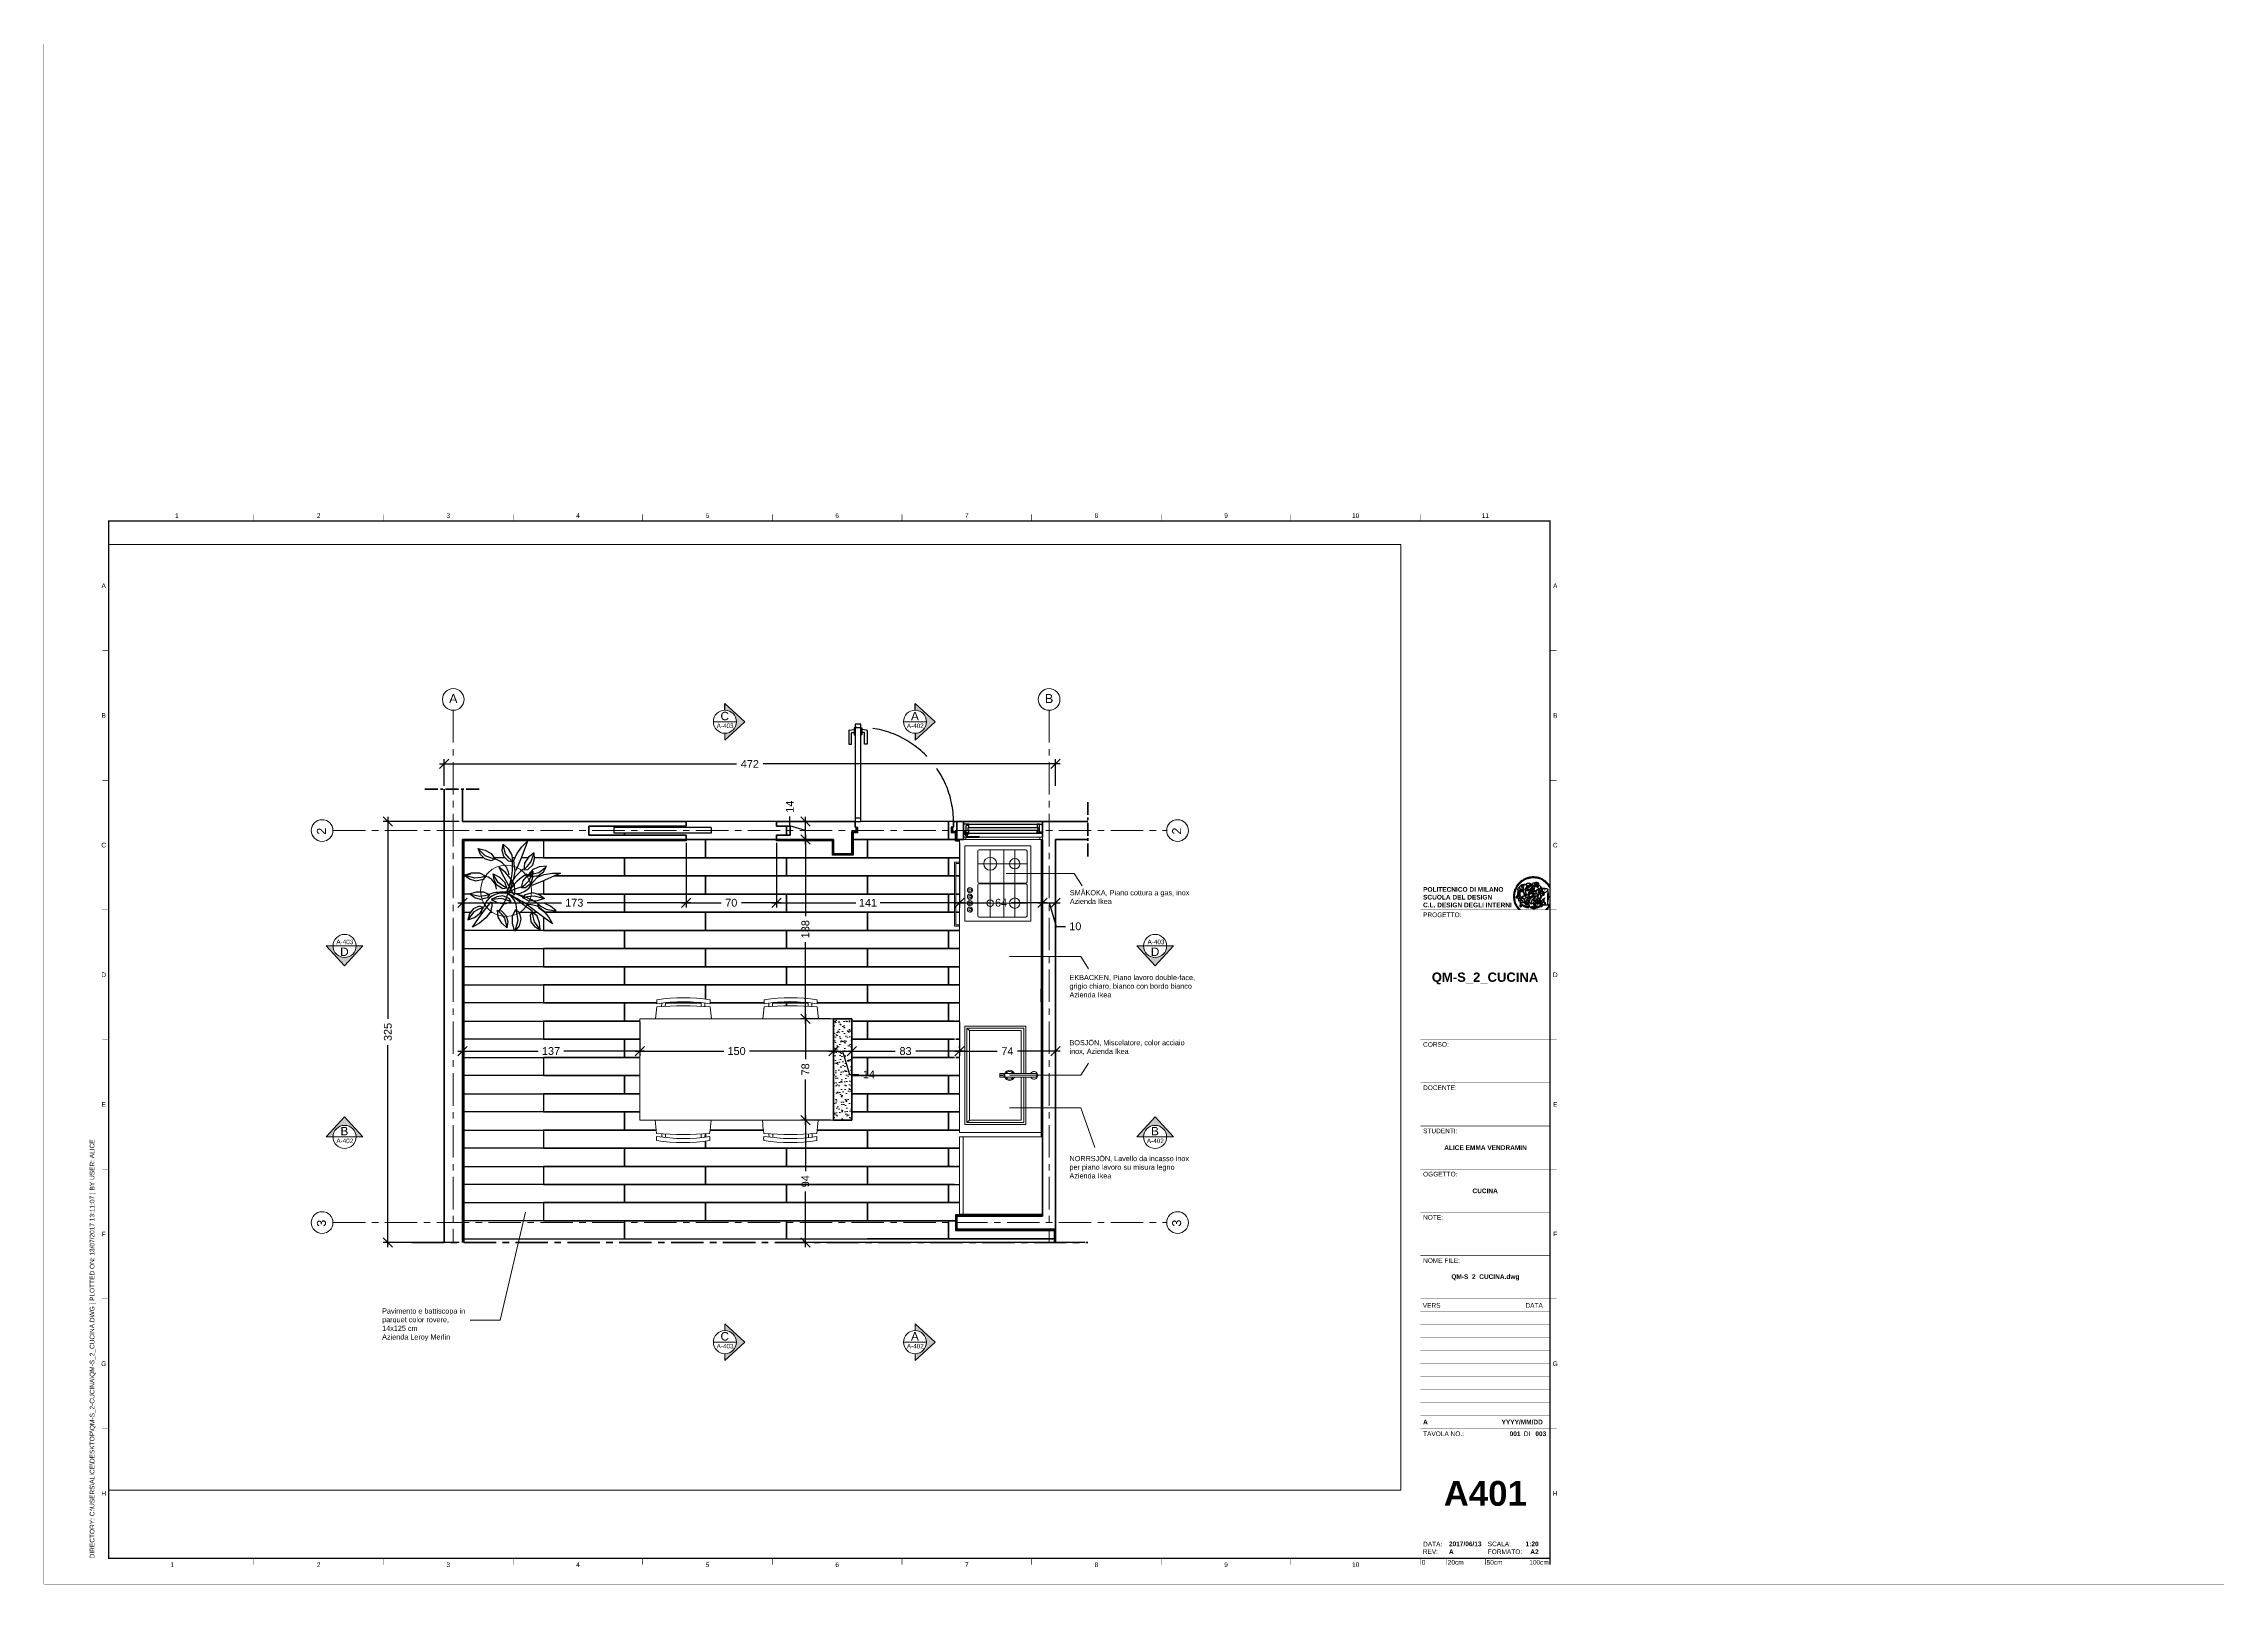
# Paper-space layout 'Layout1' of a CAD drawing. Header units: inches, sheet in millimetres. Extents: x -1 to 840, y -1 to 593.
# The model-space entities are those that its viewports show. They can reach past a viewport. Long polylines and large blocks are cut down to what shows.
import ezdxf
from ezdxf.enums import TextEntityAlignment as Align

# ---------------------------------------------------------------- set-up
doc = ezdxf.new("R2010")
doc.units = ezdxf.units.IN
doc.header["$MEASUREMENT"] = 0
doc.set_wipeout_variables(frame=1)
doc.linetypes.add('ACAD_ISO02W100', pattern=[15, 12, -3])
doc.linetypes.add('CENTERX2', pattern=[4, 2.5, -0.5, 0.5, -0.5])
for name, color, linetype, lineweight in [('A-DOOR-FULL', 4, 'Continuous', 25), ('A-FURN', 9, 'Continuous', 18), ('A-GLAZ-FULL', 140, 'Continuous', 25), ('A-WALL-FULL', 7, 'Continuous', 35), ('G-ANNO-DIM', 3, 'Continuous', 18), ('G-HEDGE', 104, 'Continuous', 25)]:
    doc.layers.add(name, color=color, linetype=linetype, lineweight=lineweight)
for name, color, linetype in [('ACCESSORI', 2, 'Continuous'), ('G-ANNO-LOGO', 3, 'Continuous'), ('G-ANNO-TEXT', 3, 'Continuous'), ('G-ANNO-TTLB', 3, 'Continuous'), ('PAVIMENTAZIONE', 1, 'Continuous')]:
    doc.layers.add(name, color=color, linetype=linetype)
doc.layers.add('G-ANNO-NPLT', color=210, linetype='Continuous', plot=False)
doc.styles.add('ARIAL', font='arial.ttf')
doc.styles.add('ARIAL-BOLD', font='')
doc.styles.add('E-ARIAL', font='arial.ttf')
doc.styles.get("Standard").update_dxf_attribs({"font": 'arial.ttf'})
doc.styles.get('ARIAL-BOLD').set_extended_font_data('Arial', bold=True)
doc.dimstyles.new('TICK_36', dxfattribs={"dimtxt": 3, "dimasz": 3.6, "dimexe": 1.8, "dimexo": 1.2, "dimgap": 1.8, "dimtad": 0, "dimdec": 0, "dimzin": 0, "dimdsep": 46, "dimtxsty": 'ARIAL', "dimblk": 'OBLIQUE', "dimcen": 1.8, "dimdle": 1.8, "dimclrd": 256, "dimclrt": 256, "dimadec": 0, "dimazin": 0, "dimtfac": 1, "dimtdec": 0, "dimtmove": 1, "dimatfit": 3, "dimldrblk": 'OPEN90', "dimfxl": 1, "dimtfill": 1, "dimtolj": 1, "dimtzin": 0, "dimarcsym": 0})

# ---------------------------------------------------------------- blocks, each defined once
blk = doc.blocks.new('logoPolimi')
for p, q in [((-2.37, 0.12), (-2.16, 0.11)), ((-2.37, 0.01), (-2.16, 0.01)), ((-2.36, 0.23), (-2.15, 0.21)), ((-2.35, 0.34), (-2.14, 0.31)), ((-2.33, 0.45), (-2.12, 0.41)), ((-2.3, 0.55), (-2.1, 0.51)), ((-2.28, 0.66), (-2.07, 0.6)), ((-2.24, 0.77), (-2.04, 0.7)), ((-2.2, 0.87), (-2.01, 0.79)), ((-2.16, 0.97), (-1.97, 0.89)), ((-2.11, 1.07), (-1.93, 0.98)), ((-2.06, 1.17), (-1.88, 1.07)), ((-2.01, 1.26), (-1.83, 1.15)), ((-1.94, 1.36), (-1.77, 1.24)), ((-1.88, 1.45), (-1.71, 1.32)), ((-1.84, 0.03), (-1.82, 0.35)), ((-1.81, 1.53), (-1.65, 1.4)), ((-1.74, 1.61), (-1.58, 1.47)), ((-1.73, 0.59), (-1.73, 0.59)), ((-1.73, 0.59), (-1.73, 0.59)), ((-1.66, 1.69), (-1.51, 1.54)), ((-1.65, 0.57), (-1.65, 0.57)), ((-1.59, 1.12), (-1.59, 1.12)), ((-1.58, 1.77), (-1.44, 1.61)), ((-1.51, 0.55), (-1.51, 0.55)), ((-1.51, 0.55), (-1.51, 0.55)), ((-1.49, 1.84), (-1.36, 1.68)), ((-1.41, 1.91), (-1.28, 1.74)), ((-1.32, 1.97), (-1.2, 1.8)), ((-1.31, 0.79), (-1.21, 0.75)), ((-1.21, 0.75), (-1.31, 0.79)), ((-1.21, 0.75), (-1.31, 0.79)), ((-1.22, 2.03), (-1.11, 1.85)), ((-1.21, 0.75), (-1.21, 0.75)), ((-1.21, 0.75), (-1.21, 0.75)), ((-1.19, 0.76), (-1.19, 0.76)), ((-1.19, 0.76), (-1.19, 0.76)), ((-1.17, 0.99), (-1.18, 0.99)), ((-1.18, 0.99), (-1.17, 0.99)), ((-1.16, 0.57), (-1.16, 0.57)), ((-1.16, 0.57), (-1.16, 0.57)), ((-1.13, 2.09), (-1.03, 1.9)), ((-1.1, 0.01), (-0.99, 0.06)), ((-0.99, 0.06), (-1.1, 0.01)), ((-0.99, 0.06), (-1.1, 0.01)), ((-1.03, 2.14), (-0.94, 1.95)), ((-0.99, 0.06), (-0.99, 0.06)), ((-0.99, 0.06), (-0.99, 0.06)), ((-0.97, 0.79), (-0.98, 0.79)), ((-0.89, 0.84), (-0.97, 0.79)), ((-0.97, 0.79), (-0.89, 0.84)), ((-0.96, 1.41), (-0.96, 1.41)), ((-0.96, 1.41), (-0.96, 1.41)), ((-0.93, 2.18), (-0.84, 1.99)), ((-0.89, 0.84), (-0.82, 0.87)), ((-0.82, 0.87), (-0.89, 0.84)), ((-0.89, 0.84), (-0.82, 0.87)), ((-0.88, 0.83), (-0.89, 0.84)), ((-0.85, 1.39), (-0.85, 1.39)), ((-0.85, 1.39), (-0.85, 1.39)), ((-0.84, 0.14), (-0.84, 0.14)), ((-0.83, 2.22), (-0.75, 2.03)), ((-0.77, 1.08), (-0.78, 1.08)), ((-0.78, 1.08), (-0.77, 1.08)), ((-0.61, 1.12), (-0.77, 1.08)), ((-0.77, 1.08), (-0.61, 1.12)), ((-0.77, 1.08), (-0.61, 1.12)), ((-0.75, 1.3), (-0.76, 1.29)), ((-0.76, 1.29), (-0.75, 1.3)), ((-0.72, 2.26), (-0.66, 2.06)), ((-0.65, 0.99), (-0.7, 0.96)), ((-0.69, 0.18), (-0.68, 0.18)), ((-0.66, 0.93), (-0.66, 0.93)), ((-0.66, 0.93), (-0.64, 0.93)), ((-0.66, 0.93), (-0.66, 0.93)), ((-0.66, 0.93), (-0.66, 0.93)), ((-0.63, 1.01), (-0.63, 1.01)), ((-0.63, 1.01), (-0.62, 1.01)), ((-0.63, 0.66), (-0.63, 0.66)), ((-0.61, 2.29), (-0.56, 2.09)), ((-0.6, 1.12), (-0.61, 1.12)), ((-0.61, 1.12), (-0.6, 1.12)), ((-0.61, 1.12), (-0.6, 1.12)), ((-0.61, 0.86), (-0.57, 0.85)), ((-0.57, 0.85), (-0.61, 0.86)), ((-0.61, 0.86), (-0.57, 0.85)), ((-0.53, 1.08), (-0.6, 1.12)), ((-0.6, 1.12), (-0.6, 1.11)), ((-0.6, 1.12), (-0.53, 1.08)), ((-0.57, 0.8), (-0.59, 0.8)), ((-0.57, 0.85), (-0.53, 0.84)), ((-0.57, 0.85), (-0.57, 0.85)), ((-0.57, 0.85), (-0.57, 0.85)), ((-0.57, 0.85), (-0.53, 0.84)), ((-0.56, 0.29), (-0.49, 0.48)), ((-0.56, 0.14), (-0.56, 0.29)), ((-0.5, 0.11), (-0.56, 0.14)), ((-0.53, 0.84), (-0.51, 0.84)), ((-0.53, 0.84), (-0.51, 0.84)), ((-0.53, 0.84), (-0.53, 0.84)), ((-0.51, 2.32), (-0.46, 2.11)), ((-0.51, 0.11), (-0.51, 0.11)), ((-0.51, 0.11), (-0.51, 0.11)), ((-0.34, 0.33), (-0.5, 0.11)), ((-0.49, 0.48), (-0.41, 0.55)), ((-0.42, 0.8), (-0.47, 0.79)), ((-0.42, 0.8), (-0.47, 0.79)), ((-0.47, 0.79), (-0.45, 0.76)), ((-0.47, 0.79), (-0.45, 0.76)), ((-0.45, 1.14), (-0.42, 1.11)), ((-0.42, 1.26), (-0.36, 1.22)), ((-0.41, 0.55), (-0.34, 0.49)), ((-0.4, 2.34), (-0.36, 2.13)), ((-0.4, 1.37), (-0.38, 1.38)), ((-0.39, 1.37), (-0.4, 1.37)), ((-0.35, 1.33), (-0.4, 1.37)), ((-0.39, 1.24), (-0.4, 1.23)), ((-0.38, 1.14), (-0.38, 1.14)), ((-0.34, 0.49), (-0.09, 0.48)), ((-0.16, 0.32), (-0.34, 0.33)), ((-0.14, 0.32), (-0.31, 0.34)), ((-0.29, 2.35), (-0.26, 2.14)), ((-0.28, 1.3), (-0.29, 1.3)), ((-0.28, 1.3), (-0.28, 1.3)), ((-0.18, 2.36), (-0.16, 2.15)), ((-0.16, 1.24), (-0.16, 1.25)), ((-0.16, 1.25), (-0.16, 1.25)), ((-0.16, 0.49), (-0.14, 0.64)), ((-0.06, 0.27), (-0.16, 0.32)), ((-0.1, 0.88), (-0.09, 0.87)), ((-0.08, 1.37), (-0.08, 1.38)), ((-0.08, 1.23), (-0.05, 1.21)), ((-0.05, 1.21), (-0.08, 1.23)), ((-0.08, 1.23), (-0.05, 1.21)), ((-0.07, 2.37), (-0.06, 2.16)), ((-0.03, 0.26), (-0.06, 0.27)), ((-0.05, 1.21), (-0.04, 1.21)), ((-0.04, 1.21), (-0.05, 1.21)), ((-0.04, 1.21), (-0.04, 1.21)), ((-0.04, 1.21), (-0.04, 1.21)), ((-0.04, 0.48), (-0.03, 0.26)), ((0.03, 1.15), (0.03, 1.15)), ((0.03, 0.66), (0.03, 0.67)), ((0.04, 2.37), (0.04, 2.16)), ((0.07, 0.58), (0.07, 0.57)), ((0.1, 1.18), (0.1, 1.18)), ((0.1, 0.84), (0.1, 0.84)), ((0.13, 1.32), (0.17, 1.19)), ((0.15, 2.36), (0.14, 2.16)), ((0.14, 0.71), (0.34, 0.65)), ((0.31, 0.56), (0.17, 0.63)), ((0.26, 2.36), (0.24, 2.15)), ((0.27, 1.61), (0.27, 1.61)), ((0.27, 1.61), (0.27, 1.61)), ((0.27, 1.61), (0.27, 1.61)), ((0.29, 1.29), (0.29, 1.29)), ((0.29, 1.29), (0.29, 1.29)), ((0.29, 1.29), (0.29, 1.29)), ((0.29, 1.29), (0.29, 1.29)), ((0.33, 0.49), (0.34, 0.49)), ((0.33, 0.03), (0.35, 0.03)), ((0.33, 0.03), (0.35, 0.03)), ((0.37, 2.34), (0.34, 2.13)), ((0.34, 0.65), (0.34, 0.64)), ((0.35, 0.03), (0.57, 0.06)), ((0.35, 0.03), (0.57, 0.06)), ((0.35, 0.03), (0.35, 0.03)), ((0.35, 0.03), (0.35, 0.03)), ((0.38, 1.36), (0.37, 1.35)), ((0.38, 0.34), (0.37, 0.34)), ((0.38, 0.34), (0.38, 0.34)), ((0.43, 0.67), (0.39, 0.64)), ((0.48, 2.32), (0.44, 2.12)), ((0.49, 1.05), (0.51, 1.13)), ((0.51, 1.13), (0.49, 1.05)), ((0.49, 1.05), (0.51, 1.13)), ((0.51, 1.31), (0.5, 1.29)), ((0.51, 1.13), (0.52, 1.23)), ((0.52, 1.23), (0.51, 1.23)), ((0.51, 1.23), (0.52, 1.23)), ((0.52, 1.23), (0.51, 1.13)), ((0.51, 1.13), (0.52, 1.23)), ((0.52, 1.24), (0.6, 1.37)), ((0.52, 1.23), (0.6, 1.36)), ((0.6, 1.36), (0.52, 1.23)), ((0.52, 1.23), (0.52, 1.23)), ((0.52, 1.23), (0.52, 1.24)), ((0.52, 1.23), (0.52, 1.23)), ((0.55, 1.07), (0.53, 1.06)), ((0.53, 1.04), (0.53, 1.06)), ((0.53, 1.05), (0.53, 1.04)), ((0.59, 2.3), (0.54, 2.09)), ((0.54, 0.3), (0.63, 0.32)), ((0.54, -0.08), (0.61, 0.06)), ((0.61, 0.06), (0.54, -0.08)), ((0.54, -0.08), (0.61, 0.06)), ((0.56, 0.19), (0.59, 0.21)), ((0.57, 1.07), (0.57, 1.07)), ((0.57, 1.07), (0.57, 1.07)), ((0.57, 1.07), (0.57, 1.07)), ((0.57, 1.07), (0.57, 1.07)), ((0.57, 1.07), (0.57, 1.07)), ((0.57, 1.07), (0.57, 1.07)), ((0.57, 1.07), (0.57, 1.07)), ((0.58, 0.3), (0.59, 0.29)), ((0.59, 0.78), (0.59, 0.79)), ((0.59, 0.79), (0.59, 0.79)), ((0.59, 0.79), (0.59, 0.79)), ((0.59, 0.79), (0.59, 0.78)), ((0.61, 0.06), (0.6, 0.07)), ((0.6, 0.07), (0.61, 0.06)), ((0.61, 0.06), (0.61, 0.07)), ((0.62, 0.21), (0.65, 0.22)), ((0.69, 2.27), (0.63, 2.07)), ((0.64, 1.37), (0.65, 1.37)), ((0.69, 0.86), (0.68, 0.86)), ((0.68, 0.86), (0.69, 0.86)), ((0.68, 0.76), (0.68, 0.76)), ((0.8, 2.23), (0.73, 2.03)), ((0.76, 0.26), (0.76, 0.26)), ((0.9, 2.19), (0.82, 2)), ((0.82, 0.35), (0.84, 0.36)), ((0.82, 0.35), (0.82, 0.35)), ((0.84, 0.36), (0.84, 0.37)), ((0.85, 0.34), (1.05, 0.35)), ((1, 2.15), (0.91, 1.96)), ((0.93, 1.05), (0.93, 1.05)), ((0.93, 1.05), (0.93, 1.05)), ((0.93, 1.05), (0.93, 1.04)), ((0.93, 1.05), (0.93, 1.05)), ((0.97, 0.66), (0.96, 0.66)), ((1.01, 0.97), (0.98, 0.96)), ((1.1, 2.1), (1, 1.91)), ((1.2, 2.04), (1.09, 1.86)), ((1.17, 0.96), (1.17, 0.95)), ((1.17, 0.95), (1.17, 0.95)), ((1.29, 1.99), (1.18, 1.81)), ((1.38, 1.92), (1.26, 1.75)), ((1.34, 0.37), (1.26, 0.04)), ((1.27, 0.37), (1.27, 0.38)), ((1.28, 0.95), (1.28, 0.95)), ((1.47, 1.86), (1.34, 1.69)), ((1.37, 0.73), (1.46, 0.81)), ((1.41, 0.4), (1.41, 0.41)), ((1.56, 1.79), (1.42, 1.63)), ((1.64, 1.71), (1.49, 1.56)), ((1.49, 0.9), (1.57, 0.92)), ((1.72, 1.63), (1.56, 1.49)), ((1.67, 0.6), (1.57, 0.53)), ((1.79, 1.55), (1.63, 1.41)), ((1.86, 1.47), (1.7, 1.34)), ((1.93, 1.38), (1.76, 1.26)), ((1.99, 1.29), (1.81, 1.17)), ((2.05, 1.19), (1.87, 1.09)), ((2.1, 1.1), (1.92, 1)), ((2.15, 1), (1.96, 0.91)), ((2.19, 0.9), (2, 0.82)), ((2.23, 0.79), (2.04, 0.72)), ((2.27, 0.69), (2.07, 0.63)), ((2.3, 0.58), (2.09, 0.53)), ((2.32, 0.47), (2.12, 0.43)), ((2.34, 0.37), (2.13, 0.33)), ((2.36, 0.26), (2.15, 0.23)), ((2.37, 0.15), (2.16, 0.13)), ((2.37, 0.04), (2.16, 0.03)), ((-2.37, -0.1), (-2.16, -0.09)), ((-2.36, -0.21), (-2.15, -0.19)), ((-2.35, -0.32), (-2.14, -0.29)), ((-2.33, -0.43), (-2.12, -0.39)), ((-2.31, -0.54), (-2.1, -0.49)), ((-2.28, -0.65), (-2.08, -0.59)), ((-2.25, -0.75), (-2.05, -0.69)), ((-2.21, -0.86), (-2.02, -0.78)), ((-2.17, -0.96), (-1.98, -0.87)), ((-2.12, -1.06), (-1.93, -0.96)), ((-2.07, -1.16), (-1.89, -1.05)), ((-2.04, -0.15), (-1.97, -0.2)), ((-2.01, -1.25), (-1.84, -1.14)), ((-1.95, -1.34), (-1.78, -1.22)), ((-1.89, -1.43), (-1.72, -1.31)), ((-1.82, -1.52), (-1.66, -1.38)), ((-1.75, -1.6), (-1.59, -1.46)), ((-1.67, -1.68), (-1.52, -1.53)), ((-1.58, -0.12), (-1.6, -0.18)), ((-1.6, -0.18), (-1.58, -0.28)), ((-1.57, -0.54), (-1.59, -0.54)), ((-1.59, -0.54), (-1.59, -0.54)), ((-1.59, -1.76), (-1.45, -1.6)), ((-1.56, -0.32), (-1.56, -0.31)), ((-1.56, -0.31), (-1.56, -0.31)), ((-1.53, -0.65), (-1.53, -0.65)), ((-1.53, -0.65), (-1.53, -0.65)), ((-1.51, -1.83), (-1.37, -1.67)), ((-1.48, -0.86), (-1.48, -0.85)), ((-1.42, -0.37), (-1.42, -0.37)), ((-1.42, -1.9), (-1.29, -1.73)), ((-1.38, -0.46), (-1.38, -0.46)), ((-1.33, -1.96), (-1.21, -1.79)), ((-1.31, -0.24), (-1.31, -0.23)), ((-1.31, -0.23), (-1.31, -0.24)), ((-1.24, -2.02), (-1.13, -1.84)), ((-1.23, -0.19), (-1.23, -0.19)), ((-1.23, -0.19), (-1.23, -0.19)), ((-1.23, -0.19), (-1.23, -0.19)), ((-1.23, -0.19), (-1.23, -0.19)), ((-1.14, -2.08), (-1.04, -1.89)), ((-1.04, -2.13), (-0.95, -1.94)), ((-1.01, -0.39), (-1.02, -0.39)), ((-1.02, -0.39), (-1.01, -0.39)), ((-1.02, -0.7), (-1.02, -0.7)), ((-1.02, -0.7), (-1.02, -0.7)), ((-1.02, -0.7), (-1.02, -0.7)), ((-0.94, -2.18), (-0.86, -1.98)), ((-0.84, -2.22), (-0.77, -2.02)), ((-0.79, -0.51), (-0.83, -0.58)), ((-0.83, -0.58), (-0.79, -0.51)), ((-0.83, -0.58), (-0.79, -0.51)), ((-0.78, -1.05), (-0.83, -0.94)), ((-0.83, -0.94), (-0.78, -1.05)), ((-0.83, -0.94), (-0.83, -0.94)), ((-0.83, -0.94), (-0.78, -1.05)), ((-0.82, -1.23), (-0.82, -1.23)), ((-0.82, -1.23), (-0.77, -1.23)), ((-0.77, -1.23), (-0.82, -1.23)), ((-0.82, -1.23), (-0.82, -1.23)), ((-0.77, -1.23), (-0.82, -1.23)), ((-0.75, -0.96), (-0.8, -0.89)), ((-0.8, -0.89), (-0.79, -0.92)), ((-0.79, -0.92), (-0.8, -0.89)), ((-0.8, -0.89), (-0.75, -0.96)), ((-0.79, -0.92), (-0.8, -0.89)), ((-0.8, -0.89), (-0.8, -0.89)), ((-0.8, -0.89), (-0.75, -0.96)), ((-0.79, -0.92), (-0.78, -0.95)), ((-0.78, -0.95), (-0.79, -0.92)), ((-0.78, -0.95), (-0.79, -0.92)), ((-0.77, -0.49), (-0.78, -0.48)), ((-0.78, -0.48), (-0.77, -0.49)), ((-0.78, -0.95), (-0.76, -1)), ((-0.76, -1), (-0.78, -0.95)), ((-0.76, -1), (-0.78, -0.95)), ((-0.71, -0.89), (-0.75, -0.87)), ((-0.75, -0.87), (-0.71, -0.89)), ((-0.75, -0.87), (-0.71, -0.89)), ((-0.72, -1.01), (-0.75, -0.96)), ((-0.75, -0.96), (-0.72, -1.01)), ((-0.75, -0.96), (-0.72, -1.01)), ((-0.74, -2.25), (-0.67, -2.05)), ((-0.64, -0.93), (-0.71, -0.89)), ((-0.71, -0.89), (-0.64, -0.93)), ((-0.71, -0.89), (-0.64, -0.93)), ((-0.66, -0.53), (-0.66, -0.53)), ((-0.66, -0.53), (-0.66, -0.53)), ((-0.66, -0.53), (-0.66, -0.53)), ((-0.63, -2.29), (-0.57, -2.08)), ((-0.52, -2.31), (-0.48, -2.11)), ((-0.39, -0.81), (-0.51, -0.69)), ((-0.51, -1.04), (-0.5, -1.04)), ((-0.48, -0.42), (-0.48, -0.42)), ((-0.48, -0.42), (-0.48, -0.42)), ((-0.48, -0.42), (-0.48, -0.42)), ((-0.42, -2.33), (-0.38, -2.13)), ((-0.41, -0.51), (-0.41, -0.51)), ((-0.38, -0.05), (-0.39, -0.12)), ((-0.39, -0.12), (-0.37, -0.1)), ((-0.35, -0.14), (-0.37, -0.08)), ((-0.37, -0.09), (-0.37, -0.09)), ((-0.33, -0.12), (-0.35, -0.14)), ((-0.32, -0.14), (-0.35, -0.14)), ((-0.35, -0.18), (-0.34, -0.22)), ((-0.34, -0.08), (-0.29, -0.16)), ((-0.34, -0.22), (-0.34, -0.22)), ((-0.27, -0.17), (-0.32, -0.14)), ((-0.31, -2.35), (-0.28, -2.14)), ((-0.25, -0.91), (-0.26, -0.9)), ((-0.26, -1.29), (0.1, -1.2)), ((0.1, -1.2), (-0.26, -1.29)), ((0.08, -1.4), (-0.26, -1.29)), ((-0.26, -1.29), (0.08, -1.4)), ((-0.26, -1.38), (-0.26, -1.29)), ((-0.26, -1.29), (-0.26, -1.29)), ((-0.26, -1.29), (-0.26, -1.38)), ((-0.26, -1.29), (0.08, -1.4)), ((-0.26, -1.29), (-0.26, -1.29)), ((0.08, -1.49), (-0.26, -1.38)), ((-0.26, -1.38), (0.09, -1.49)), ((-0.2, -2.36), (-0.18, -2.15)), ((-0.14, -0.15), (-0.16, -0.13)), ((-0.11, -0.04), (-0.12, -0.05)), ((-0.09, -2.37), (-0.08, -2.16)), ((-0.04, -0.41), (-0.01, -0.44)), ((-0.01, -0.44), (-0.04, -0.41)), ((-0.04, -0.41), (-0.01, -0.44)), ((0.03, -2.37), (0.02, -2.16)), ((0.07, -0.84), (0.07, -0.84)), ((0.07, -0.84), (0.07, -0.84)), ((0.1, -1.2), (0.08, -1.32)), ((0.08, -1.32), (0.13, -1.2)), ((0.08, -1.4), (0.72, -1.22)), ((0.72, -1.22), (0.08, -1.4)), ((0.08, -1.4), (0.72, -1.22)), ((0.72, -1.31), (0.08, -1.49)), ((0.08, -1.44), (0.08, -1.4)), ((0.08, -1.4), (0.08, -1.44)), ((0.08, -1.4), (0.08, -1.49)), ((0.08, -1.49), (0.08, -1.44)), ((0.08, -1.44), (0.08, -1.44)), ((0.08, -1.44), (0.08, -1.45)), ((0.08, -1.45), (0.08, -1.46)), ((0.08, -1.46), (0.08, -1.49)), ((0.1, -1.01), (0.09, -0.86)), ((0.1, -1.01), (0.09, -0.86)), ((0.09, -1.49), (0.72, -1.31)), ((0.1, -1.2), (0.12, -1.04)), ((0.12, -1.04), (0.1, -1.2)), ((0.13, -1.2), (0.1, -1.2)), ((0.1, -1.2), (0.13, -1.2)), ((0.13, -1.2), (0.1, -1.2)), ((0.1, -1.2), (0.1, -1.2)), ((0.11, -0.44), (0.11, -0.44)), ((0.11, -0.44), (0.11, -0.44)), ((0.12, -0.21), (0.12, -0.21)), ((0.12, -0.21), (0.12, -0.21)), ((0.12, -0.21), (0.12, -0.21)), ((0.12, -0.21), (0.12, -0.21)), ((0.12, -0.21), (0.12, -0.21)), ((0.12, -0.21), (0.12, -0.21)), ((0.12, -0.21), (0.12, -0.21)), ((0.12, -0.21), (0.12, -0.21)), ((0.12, -0.21), (0.12, -0.21)), ((0.12, -0.21), (0.12, -0.21)), ((0.12, -0.21), (0.12, -0.21)), ((0.12, -0.21), (0.12, -0.21)), ((0.12, -0.21), (0.12, -0.21)), ((0.12, -0.56), (0.14, -0.53)), ((0.14, -0.53), (0.12, -0.56)), ((0.12, -0.56), (0.14, -0.53)), ((0.12, -1.04), (0.12, -1.04)), ((0.12, -1.04), (0.12, -1.04)), ((0.12, -1.04), (0.12, -1.04)), ((0.14, -2.37), (0.12, -2.16)), ((0.21, -0.99), (0.13, -1.2)), ((0.13, -1.2), (0.21, -0.99)), ((0.36, -1.14), (0.13, -1.2)), ((0.13, -1.2), (0.26, -1.17)), ((0.14, -0.53), (0.16, -0.49)), ((0.16, -0.49), (0.14, -0.53)), ((0.14, -0.53), (0.16, -0.49)), ((0.16, -0.49), (0.16, -0.49)), ((0.16, -0.49), (0.16, -0.49)), ((0.28, -1.19), (0.21, -0.99)), ((0.21, -0.99), (0.31, -1.27)), ((0.25, -2.36), (0.22, -2.15)), ((0.24, -0.17), (0.24, -0.16)), ((0.24, -0.16), (0.24, -0.17)), ((0.25, -0.84), (0.25, -0.88)), ((0.25, -0.88), (0.25, -0.84)), ((0.25, -0.88), (0.25, -0.84)), ((0.25, -0.88), (0.29, -1.17)), ((0.26, -0.88), (0.25, -0.88)), ((0.31, -1.27), (0.25, -0.88)), ((0.26, -1.17), (0.28, -1.16)), ((0.28, -1.16), (0.36, -1.14)), ((0.29, -1.17), (0.28, -1.19)), ((0.35, -2.34), (0.32, -2.14)), ((0.36, -1.14), (0.72, -1.22)), ((0.72, -1.22), (0.36, -1.14)), ((0.46, -2.32), (0.42, -2.12)), ((0.49, -0.31), (0.49, -0.31)), ((0.49, -0.31), (0.49, -0.31)), ((0.5, -0.27), (0.5, -0.27)), ((0.51, -0.27), (0.51, -0.27)), ((0.57, -2.3), (0.52, -2.1)), ((0.68, -2.27), (0.62, -2.07)), ((0.78, -2.24), (0.71, -2.04)), ((0.72, -0.81), (0.75, -0.89)), ((0.72, -1.22), (0.72, -1.31)), ((0.72, -1.31), (0.72, -1.22)), ((0.74, -0.23), (0.74, -0.23)), ((0.74, -0.23), (0.75, -0.24)), ((0.75, -0.23), (0.75, -0.23)), ((0.89, -2.2), (0.81, -2)), ((0.86, -0.25), (0.82, -0.34)), ((0.87, -0.22), (0.86, -0.23)), ((0.87, -0.22), (0.86, -0.25)), ((0.99, -2.15), (0.9, -1.96)), ((0.96, -0.58), (0.96, -0.57)), ((1.09, -2.11), (0.99, -1.92)), ((1.05, -1.05), (1.04, -1.05)), ((1.19, -2.05), (1.08, -1.87)), ((1.28, -2), (1.17, -1.82)), ((1.37, -1.93), (1.25, -1.76)), ((1.31, -0.27), (1.3, -0.26)), ((1.3, -0.26), (1.3, -0.26)), ((1.3, -0.26), (1.3, -0.26)), ((1.3, -0.26), (1.31, -0.27)), ((1.3, -0.26), (1.3, -0.26)), ((1.46, -1.87), (1.33, -1.7)), ((1.54, -1.8), (1.41, -1.64)), ((1.63, -1.72), (1.48, -1.57)), ((1.71, -1.65), (1.55, -1.5)), ((1.78, -1.57), (1.62, -1.43)), ((1.85, -1.48), (1.69, -1.35)), ((1.92, -1.39), (1.75, -1.27)), ((1.98, -1.3), (1.81, -1.19)), ((2.04, -1.21), (1.86, -1.1)), ((2.09, -1.11), (1.91, -1.01)), ((2.14, -1.01), (1.95, -0.92)), ((2.19, -0.91), (1.99, -0.83)), ((2.23, -0.81), (2.03, -0.74)), ((2.26, -0.7), (2.06, -0.64)), ((2.29, -0.6), (2.09, -0.55)), ((2.32, -0.49), (2.11, -0.45)), ((2.34, -0.38), (2.13, -0.35)), ((2.35, -0.27), (2.15, -0.25)), ((2.37, -0.08), (2.16, -0.07)), ((2.36, -0.16), (2.16, -0.15))]:
    blk.add_line(p, q)
for points in [[(-1.9, 0.12), (-1.94, 0.02), (-2.05, -0.09), (-2.05, -0.09)], [(-1.86, 0.38), (-1.86, 0.38), (-1.87, 0.19), (-1.9, 0.12)], [(-1.76, 0.6), (-1.76, 0.6), (-1.84, 0.57), (-1.86, 0.38)], [(-1.86, -0.04), (-1.84, 0.02), (-1.84, 0.03), (-1.84, 0.03)], [(-1.82, 0.78), (-1.83, 0.8), (-1.85, 0.86), (-1.83, 0.88)], [(-1.82, 0.78), (-1.83, 0.8), (-1.85, 0.86), (-1.83, 0.88)], [(-1.83, 0.88), (-1.81, 0.9), (-1.76, 0.96), (-1.76, 0.96)], [(-1.83, 0.88), (-1.81, 0.9), (-1.76, 0.96), (-1.76, 0.96)], [(-1.76, 0.6), (-1.83, 0.7), (-1.78, 0.74), (-1.78, 0.74)], [(-1.78, 0.74), (-1.79, 0.74), (-1.83, 0.7), (-1.76, 0.6)], [(-1.78, 0.74), (-1.8, 0.76), (-1.81, 0.78), (-1.82, 0.78)], [(-1.78, 0.74), (-1.8, 0.76), (-1.81, 0.78), (-1.82, 0.78)], [(-1.82, 0.35), (-1.81, 0.5), (-1.73, 0.59), (-1.73, 0.59)], [(-1.82, -0.19), (-1.73, -0.07), (-1.75, 0.14), (-1.75, 0.3)], [(-1.75, 0.33), (-1.75, 0.17), (-1.73, -0.05), (-1.8, -0.17)], [(-1.78, 0.74), (-1.75, 0.72), (-1.72, 0.69), (-1.68, 0.7)], [(-1.68, 0.7), (-1.72, 0.69), (-1.75, 0.72), (-1.78, 0.74)], [(-1.68, 0.7), (-1.72, 0.69), (-1.75, 0.72), (-1.78, 0.74)], [(-1.78, 0.74), (-1.78, 0.74), (-1.78, 0.74), (-1.78, 0.74)], [(-1.76, 0.96), (-1.68, 1.1), (-1.59, 1.12), (-1.59, 1.12)], [(-1.76, 0.96), (-1.68, 1.1), (-1.6, 1.12), (-1.6, 1.12)], [(-1.73, 0.59), (-1.74, 0.59), (-1.75, 0.6), (-1.76, 0.6)], [(-1.73, 0.59), (-1.74, 0.59), (-1.75, 0.6), (-1.76, 0.6)], [(-1.75, 0.3), (-1.76, 0.47), (-1.65, 0.57), (-1.65, 0.57)], [(-1.65, 0.57), (-1.65, 0.57), (-1.76, 0.5), (-1.75, 0.33)], [(-1.65, 0.57), (-1.68, 0.58), (-1.7, 0.58), (-1.73, 0.59)], [(-1.65, 0.57), (-1.68, 0.58), (-1.7, 0.58), (-1.73, 0.59)], [(-1.5, 0.71), (-1.53, 0.74), (-1.61, 0.71), (-1.68, 0.7)], [(-1.68, 0.7), (-1.61, 0.71), (-1.53, 0.73), (-1.5, 0.71)], [(-1.5, 0.71), (-1.53, 0.73), (-1.61, 0.71), (-1.68, 0.7)], [(-1.51, 0.55), (-1.56, 0.56), (-1.61, 0.56), (-1.65, 0.57)], [(-1.65, 0.57), (-1.61, 0.56), (-1.56, 0.56), (-1.51, 0.55)], [(-1.51, 0.55), (-1.56, 0.56), (-1.61, 0.56), (-1.65, 0.57)], [(-1.59, 1.12), (-1.6, 1.06), (-1.61, 0.99), (-1.61, 0.97)], [(-1.61, 0.97), (-1.61, 0.99), (-1.6, 1.06), (-1.59, 1.12)], [(-1.61, 0.97), (-1.61, 0.99), (-1.6, 1.06), (-1.59, 1.12)], [(-1.61, 0.97), (-1.61, 0.95), (-1.56, 0.88), (-1.54, 0.87)], [(-1.54, 0.87), (-1.56, 0.88), (-1.61, 0.95), (-1.61, 0.97)], [(-1.54, 0.87), (-1.56, 0.88), (-1.61, 0.96), (-1.61, 0.97)], [(-1.59, 1.12), (-1.59, 1.13), (-1.59, 1.15), (-1.58, 1.16)], [(-1.59, 1.12), (-1.59, 1.13), (-1.59, 1.15), (-1.58, 1.16)], [(-1.58, 1.16), (-1.57, 1.21), (-1.52, 1.23), (-1.49, 1.25)], [(-1.58, 1.16), (-1.57, 1.21), (-1.52, 1.23), (-1.49, 1.25)], [(-1.58, 0.36), (-1.58, 0.48), (-1.51, 0.55), (-1.51, 0.55)], [(-1.51, 0.55), (-1.51, 0.55), (-1.58, 0.48), (-1.58, 0.36)], [(-1.51, 0.55), (-1.51, 0.55), (-1.58, 0.48), (-1.58, 0.36)], [(-1.55, 0.04), (-1.55, 0.08), (-1.58, 0.25), (-1.58, 0.36)], [(-1.58, 0.36), (-1.58, 0.25), (-1.55, 0.08), (-1.55, 0.04)], [(-1.58, 0.36), (-1.58, 0.25), (-1.55, 0.08), (-1.55, 0.04)], [(-1.58, -0.12), (-1.57, -0.06), (-1.55, 0.02), (-1.55, 0.04)], [(-1.55, 0.04), (-1.55, 0.02), (-1.57, -0.06), (-1.58, -0.12)], [(-1.55, 0.04), (-1.55, 0.02), (-1.56, -0.04), (-1.57, -0.1)], [(-1.54, 0.87), (-1.52, 0.85), (-1.47, 0.83), (-1.44, 0.83)], [(-1.44, 0.83), (-1.47, 0.83), (-1.52, 0.85), (-1.54, 0.87)], [(-1.45, 0.83), (-1.47, 0.83), (-1.52, 0.85), (-1.54, 0.87)], [(-1.51, 0.55), (-1.33, 0.54), (-1.16, 0.57), (-1.16, 0.57)], [(-1.16, 0.57), (-1.16, 0.57), (-1.33, 0.54), (-1.51, 0.55)], [(-1.16, 0.57), (-1.16, 0.57), (-1.33, 0.54), (-1.51, 0.55)], [(-1.5, 0.71), (-1.46, 0.68), (-1.4, 0.62), (-1.33, 0.66)], [(-1.33, 0.66), (-1.4, 0.62), (-1.46, 0.68), (-1.5, 0.71)], [(-1.33, 0.66), (-1.4, 0.62), (-1.46, 0.68), (-1.5, 0.71)], [(-1.49, 1.25), (-1.46, 1.26), (-1.42, 1.33), (-1.39, 1.36)], [(-1.49, 1.25), (-1.46, 1.27), (-1.43, 1.34), (-1.39, 1.36)], [(-1.31, 0.79), (-1.33, 0.79), (-1.42, 0.83), (-1.45, 0.83)], [(-1.44, 0.83), (-1.42, 0.83), (-1.33, 0.79), (-1.31, 0.79)], [(-1.31, 0.79), (-1.33, 0.79), (-1.42, 0.83), (-1.44, 0.83)], [(-1.35, 1.1), (-1.4, 1.17), (-1.36, 1.23), (-1.29, 1.31)], [(-1.29, 1.31), (-1.36, 1.23), (-1.4, 1.17), (-1.35, 1.1)], [(-1.35, 1.1), (-1.4, 1.17), (-1.36, 1.23), (-1.29, 1.31)], [(-1.39, 1.36), (-1.35, 1.38), (-1.26, 1.4), (-1.19, 1.41)], [(-1.39, 1.36), (-1.35, 1.38), (-1.26, 1.4), (-1.19, 1.41)], [(-1.18, 0.99), (-1.24, 0.97), (-1.3, 1.03), (-1.35, 1.1)], [(-1.35, 1.1), (-1.3, 1.03), (-1.24, 0.97), (-1.18, 0.99)], [(-1.18, 1), (-1.24, 0.97), (-1.3, 1.03), (-1.35, 1.1)], [(-1.33, 0.66), (-1.28, 0.7), (-1.23, 0.73), (-1.21, 0.75)], [(-1.21, 0.75), (-1.23, 0.73), (-1.28, 0.7), (-1.33, 0.66)], [(-1.21, 0.75), (-1.23, 0.73), (-1.28, 0.7), (-1.33, 0.66)], [(-1.29, 1.31), (-1.22, 1.39), (-1.01, 1.41), (-0.96, 1.41)], [(-0.96, 1.41), (-1.01, 1.41), (-1.22, 1.39), (-1.29, 1.31)], [(-1.29, 1.31), (-1.22, 1.39), (-1.01, 1.41), (-0.96, 1.41)], [(-1.24, -0.02), (-1.21, -0.01), (-1.1, 0.01), (-1.1, 0.01)], [(-1.1, 0.01), (-1.1, 0.01), (-1.21, -0.01), (-1.24, -0.02)], [(-1.1, 0.01), (-1.1, 0.01), (-1.21, -0.01), (-1.24, -0.02)], [(-1.21, 0.75), (-1.2, 0.75), (-1.19, 0.76), (-1.19, 0.76)], [(-1.19, 0.76), (-1.19, 0.76), (-1.2, 0.75), (-1.21, 0.75)], [(-1.19, 0.76), (-1.19, 0.76), (-1.2, 0.76), (-1.21, 0.75)], [(-1.19, 1.41), (-1.11, 1.43), (-0.97, 1.41), (-0.97, 1.41)], [(-1.19, 1.41), (-1.12, 1.43), (-0.98, 1.41), (-0.98, 1.41)], [(-1.19, 0.76), (-1.19, 0.77), (-1.18, 0.78), (-1.18, 0.79)], [(-1.18, 0.79), (-1.18, 0.78), (-1.19, 0.77), (-1.19, 0.76)], [(-1.19, 0.76), (-1.19, 0.77), (-1.19, 0.78), (-1.18, 0.79)], [(-1.18, 0.68), (-1.18, 0.68), (-1.19, 0.71), (-1.19, 0.76)], [(-1.19, 0.76), (-1.19, 0.71), (-1.18, 0.68), (-1.18, 0.68)], [(-1.18, 0.68), (-1.18, 0.68), (-1.19, 0.71), (-1.19, 0.76)], [(-1.18, 0.97), (-1.18, 0.97), (-1.18, 0.98), (-1.17, 0.99)], [(-1.17, 0.99), (-1.18, 0.98), (-1.18, 0.97), (-1.18, 0.97)], [(-1.18, 0.97), (-1.18, 0.97), (-1.18, 0.98), (-1.17, 0.99)], [(-1.18, 0.79), (-1.17, 0.86), (-1.18, 0.95), (-1.18, 0.97)], [(-1.18, 0.97), (-1.18, 0.95), (-1.17, 0.86), (-1.18, 0.79)], [(-1.18, 0.79), (-1.17, 0.86), (-1.18, 0.95), (-1.18, 0.97)], [(-1.16, 0.57), (-1.17, 0.6), (-1.18, 0.64), (-1.18, 0.68)], [(-1.18, 0.68), (-1.18, 0.64), (-1.17, 0.6), (-1.16, 0.57)], [(-1.16, 0.57), (-1.17, 0.6), (-1.18, 0.64), (-1.18, 0.68)], [(-1.17, 0.99), (-1.17, 1.03), (-1.16, 1.09), (-1.14, 1.13)], [(-1.09, 0.42), (-1.1, 0.44), (-1.14, 0.48), (-1.16, 0.57)], [(-1.16, 0.57), (-1.14, 0.48), (-1.1, 0.44), (-1.09, 0.42)], [(-1.09, 0.42), (-1.1, 0.44), (-1.14, 0.48), (-1.16, 0.57)], [(-1.14, 1.13), (-1.12, 1.18), (-1.05, 1.31), (-1.05, 1.31)], [(-1.12, 0.46), (-1.12, 0.46), (-1.13, 0.38), (-1.11, 0.26)], [(-1.11, 0.26), (-1.08, 0.14), (-1.05, 0.03), (-1.05, 0.03)], [(-1.02, 0.32), (-1.02, 0.32), (-1.08, 0.4), (-1.09, 0.42)], [(-1.09, 0.42), (-1.08, 0.4), (-1.02, 0.32), (-1.02, 0.32)], [(-1.02, 0.32), (-1.02, 0.32), (-1.08, 0.4), (-1.09, 0.42)], [(-0.98, 0.2), (-0.98, 0.21), (-1.02, 0.32), (-1.02, 0.32)], [(-1.02, 0.32), (-1.02, 0.32), (-0.98, 0.21), (-0.98, 0.2)], [(-0.98, 0.2), (-0.98, 0.21), (-1.02, 0.32), (-1.02, 0.32)], [(-1.01, 0.12), (-1, 0.16), (-0.98, 0.19), (-0.98, 0.2)], [(-0.98, 0.2), (-0.98, 0.19), (-1, 0.16), (-1.01, 0.12)], [(-1.01, 0.12), (-1, 0.16), (-0.98, 0.19), (-0.98, 0.2)], [(-0.99, 0.06), (-1, 0.07), (-1.01, 0.1), (-1.01, 0.12)], [(-1.01, 0.12), (-1.01, 0.1), (-1, 0.07), (-0.99, 0.06)], [(-0.99, 0.06), (-1, 0.07), (-1.01, 0.1), (-1.01, 0.12)], [(-0.99, 0.06), (-0.99, 0.06), (-0.99, 0.06), (-0.98, 0.05)], [(-0.98, 0.05), (-0.99, 0.06), (-0.99, 0.06), (-0.99, 0.06)], [(-0.99, 0.05), (-0.99, 0.06), (-0.99, 0.06), (-0.99, 0.06)], [(-0.95, 0.02), (-0.96, 0.03), (-0.97, 0.04), (-0.99, 0.05)], [(-0.98, 1.41), (-0.98, 1.41), (-0.97, 1.41), (-0.96, 1.41)], [(-0.98, 0.81), (-0.94, 0.85), (-0.92, 0.93), (-0.91, 0.97)], [(-0.91, 0.97), (-0.92, 0.93), (-0.94, 0.85), (-0.98, 0.81)], [(-0.91, 0.97), (-0.92, 0.93), (-0.94, 0.85), (-0.98, 0.81)], [(-0.98, 0.79), (-0.98, 0.81), (-0.98, 0.81), (-0.98, 0.81)], [(-0.98, 0.81), (-0.98, 0.81), (-0.98, 0.81), (-0.98, 0.79)], [(-0.98, 0.81), (-0.98, 0.81), (-0.98, 0.81), (-0.98, 0.79)], [(-0.98, 0.79), (-0.98, 0.79), (-0.98, 0.78), (-0.97, 0.77)], [(-0.98, 0.79), (-0.98, 0.79), (-0.98, 0.78), (-0.97, 0.77)], [(-0.98, 0.05), (-0.97, 0.04), (-0.96, 0.03), (-0.95, 0.02)], [(-0.95, 0.02), (-0.96, 0.03), (-0.97, 0.04), (-0.98, 0.05)], [(-0.97, 1.41), (-0.97, 1.41), (-0.97, 1.41), (-0.96, 1.41)], [(-0.97, 0.77), (-0.96, 0.74), (-0.91, 0.64), (-0.91, 0.57)], [(-0.97, 0.77), (-0.96, 0.74), (-0.91, 0.64), (-0.91, 0.57)], [(-0.96, 1.41), (-0.94, 1.41), (-0.9, 1.41), (-0.85, 1.39)], [(-0.96, 1.41), (-0.94, 1.41), (-0.9, 1.41), (-0.85, 1.39)], [(-0.95, 0.02), (-0.94, 0.01), (-0.92, 0.01), (-0.9, 0.01)], [(-0.9, 0.01), (-0.92, 0.01), (-0.94, 0.01), (-0.95, 0.02)], [(-0.91, 0.01), (-0.92, 0.01), (-0.94, 0.01), (-0.95, 0.02)], [(-0.91, 0.97), (-0.89, 1), (-0.87, 1.01), (-0.84, 1.02)], [(-0.84, 1.02), (-0.87, 1.01), (-0.89, 1), (-0.91, 0.97)], [(-0.84, 1.02), (-0.87, 1.01), (-0.89, 1.01), (-0.91, 0.97)], [(-0.91, 0.57), (-0.91, 0.5), (-0.9, 0.43), (-0.88, 0.37)], [(-0.91, 0.57), (-0.91, 0.5), (-0.9, 0.43), (-0.88, 0.37)], [(-0.87, 0.03), (-0.87, 0.03), (-0.89, 0.01), (-0.91, 0.01)], [(-0.9, 0.01), (-0.89, 0.01), (-0.87, 0.03), (-0.87, 0.03)], [(-0.87, 0.03), (-0.87, 0.03), (-0.89, 0.01), (-0.9, 0.01)], [(-0.88, 0.84), (-0.88, 0.84), (-0.89, 0.79), (-0.88, 0.77)], [(-0.88, 0.77), (-0.89, 0.79), (-0.88, 0.83), (-0.88, 0.83)], [(-0.74, 0.66), (-0.85, 0.67), (-0.88, 0.77), (-0.88, 0.77)], [(-0.88, 0.77), (-0.88, 0.77), (-0.85, 0.67), (-0.74, 0.66)], [(-0.88, 0.37), (-0.86, 0.32), (-0.83, 0.25), (-0.82, 0.25)], [(-0.88, 0.37), (-0.86, 0.32), (-0.83, 0.25), (-0.82, 0.25)], [(-0.87, 0.03), (-0.86, 0.03), (-0.86, 0.05), (-0.86, 0.06)], [(-0.86, 0.06), (-0.86, 0.05), (-0.86, 0.03), (-0.87, 0.03)], [(-0.86, 0.06), (-0.86, 0.05), (-0.86, 0.03), (-0.87, 0.03)], [(-0.85, 1.39), (-0.86, 1.42), (-0.8, 1.45), (-0.8, 1.46)], [(-0.85, 1.39), (-0.86, 1.42), (-0.83, 1.44), (-0.82, 1.45)], [(-0.86, 0.06), (-0.86, 0.07), (-0.86, 0.1), (-0.85, 0.11)], [(-0.85, 0.11), (-0.86, 0.1), (-0.86, 0.07), (-0.86, 0.06)], [(-0.85, 0.11), (-0.86, 0.1), (-0.86, 0.07), (-0.86, 0.06)], [(-0.81, 1.36), (-0.83, 1.37), (-0.84, 1.38), (-0.85, 1.39)], [(-0.85, 1.39), (-0.84, 1.38), (-0.83, 1.37), (-0.81, 1.36)], [(-0.85, 1.39), (-0.84, 1.38), (-0.83, 1.37), (-0.81, 1.36)], [(-0.85, 0.11), (-0.85, 0.12), (-0.84, 0.14), (-0.84, 0.14)], [(-0.84, 0.14), (-0.84, 0.14), (-0.85, 0.12), (-0.85, 0.11)], [(-0.84, 0.14), (-0.84, 0.14), (-0.85, 0.12), (-0.85, 0.11)], [(-0.84, 1.02), (-0.83, 1.03), (-0.81, 1.05), (-0.78, 1.08)], [(-0.78, 1.08), (-0.81, 1.05), (-0.83, 1.03), (-0.84, 1.02)], [(-0.78, 1.08), (-0.81, 1.05), (-0.83, 1.03), (-0.84, 1.02)], [(-0.84, 0.14), (-0.83, 0.15), (-0.81, 0.16), (-0.81, 0.16)], [(-0.81, 0.16), (-0.81, 0.16), (-0.83, 0.15), (-0.84, 0.14)], [(-0.81, 0.16), (-0.81, 0.16), (-0.84, 0.15), (-0.84, 0.14)], [(-0.84, 0.15), (-0.84, 0.15), (-0.84, 0.15), (-0.84, 0.14)], [(-0.84, 0.14), (-0.84, 0.14), (-0.84, 0.14), (-0.84, 0.14)], [(-0.84, 0.14), (-0.84, 0.14), (-0.84, 0.14), (-0.84, 0.14)], [(-0.84, 0.14), (-0.84, 0.14), (-0.84, 0.14), (-0.84, 0.14)], [(-0.82, 1.45), (-0.82, 1.45), (-0.8, 1.45), (-0.8, 1.45)], [(-0.82, 0.87), (-0.82, 0.87), (-0.72, 0.91), (-0.66, 0.93)], [(-0.66, 0.93), (-0.72, 0.91), (-0.82, 0.87), (-0.82, 0.87)], [(-0.82, 0.87), (-0.82, 0.87), (-0.72, 0.91), (-0.66, 0.93)], [(-0.82, 0.25), (-0.8, 0.25), (-0.77, 0.24), (-0.77, 0.23)], [(-0.82, 0.25), (-0.8, 0.25), (-0.78, 0.24), (-0.77, 0.23)], [(-0.76, 1.29), (-0.77, 1.32), (-0.79, 1.34), (-0.81, 1.36)], [(-0.81, 1.36), (-0.79, 1.34), (-0.77, 1.32), (-0.76, 1.29)], [(-0.81, 1.36), (-0.79, 1.34), (-0.77, 1.32), (-0.76, 1.3)], [(-0.81, 0.16), (-0.8, 0.17), (-0.8, 0.17), (-0.79, 0.18)], [(-0.79, 0.18), (-0.8, 0.17), (-0.8, 0.17), (-0.81, 0.16)], [(-0.79, 0.18), (-0.8, 0.17), (-0.8, 0.17), (-0.81, 0.16)], [(-0.8, 1.46), (-0.8, 1.49), (-0.69, 1.51), (-0.69, 1.51)], [(-0.8, 1.46), (-0.8, 1.49), (-0.75, 1.49), (-0.75, 1.49)], [(-0.8, 1.45), (-0.8, 1.45), (-0.8, 1.46), (-0.8, 1.46)], [(-0.79, 0.18), (-0.78, 0.18), (-0.77, 0.16), (-0.77, 0.16)], [(-0.77, 0.16), (-0.77, 0.16), (-0.78, 0.18), (-0.79, 0.18)], [(-0.77, 0.16), (-0.77, 0.16), (-0.78, 0.18), (-0.79, 0.18)], [(-0.78, 1.08), (-0.77, 1.1), (-0.76, 1.13), (-0.75, 1.16)], [(-0.75, 1.16), (-0.76, 1.13), (-0.77, 1.1), (-0.78, 1.08)], [(-0.75, 1.16), (-0.76, 1.13), (-0.77, 1.1), (-0.78, 1.08)], [(-0.77, 0.23), (-0.76, 0.22), (-0.72, 0.2), (-0.71, 0.2)], [(-0.77, 0.23), (-0.76, 0.22), (-0.72, 0.2), (-0.71, 0.2)], [(-0.77, 0.16), (-0.77, 0.16), (-0.74, 0.16), (-0.7, 0.17)], [(-0.7, 0.17), (-0.74, 0.16), (-0.77, 0.16), (-0.77, 0.16)], [(-0.7, 0.17), (-0.74, 0.16), (-0.77, 0.16), (-0.77, 0.16)], [(-0.76, 1.3), (-0.74, 1.25), (-0.73, 1.2), (-0.75, 1.16)], [(-0.75, 1.16), (-0.73, 1.2), (-0.74, 1.25), (-0.76, 1.29)], [(-0.76, 1.29), (-0.74, 1.25), (-0.73, 1.2), (-0.75, 1.16)], [(-0.75, 1.49), (-0.75, 1.52), (-0.69, 1.51), (-0.69, 1.51)], [(-0.7, 1.26), (-0.7, 1.28), (-0.73, 1.28), (-0.75, 1.3)], [(-0.75, 1.3), (-0.73, 1.28), (-0.7, 1.28), (-0.7, 1.26)], [(-0.71, 1.24), (-0.72, 1.25), (-0.73, 1.27), (-0.75, 1.28)], [(-0.63, 0.66), (-0.63, 0.66), (-0.73, 0.66), (-0.74, 0.66)], [(-0.74, 0.66), (-0.73, 0.66), (-0.63, 0.66), (-0.63, 0.66)], [(-0.65, 1.23), (-0.67, 1.24), (-0.71, 1.23), (-0.71, 1.24)], [(-0.71, 0.2), (-0.7, 0.2), (-0.69, 0.19), (-0.69, 0.18)], [(-0.71, 0.2), (-0.7, 0.2), (-0.69, 0.19), (-0.69, 0.18)], [(-0.65, 1.23), (-0.67, 1.24), (-0.7, 1.25), (-0.7, 1.26)], [(-0.7, 1.26), (-0.7, 1.25), (-0.67, 1.24), (-0.65, 1.23)], [(-0.7, 0.17), (-0.69, 0.17), (-0.68, 0.18), (-0.69, 0.18)], [(-0.69, 0.18), (-0.68, 0.18), (-0.69, 0.17), (-0.7, 0.17)], [(-0.69, 0.18), (-0.68, 0.18), (-0.69, 0.17), (-0.7, 0.17)], [(-0.69, 1.51), (-0.69, 1.59), (-0.51, 1.55), (-0.51, 1.55)], [(-0.69, 1.51), (-0.66, 1.55), (-0.66, 1.55), (-0.66, 1.55)], [(-0.66, 0.67), (-0.69, 0.69), (-0.68, 0.72), (-0.68, 0.76)], [(-0.68, 0.76), (-0.68, 0.72), (-0.69, 0.69), (-0.66, 0.67)], [(-0.66, 0.68), (-0.69, 0.69), (-0.68, 0.72), (-0.68, 0.76)], [(-0.68, 0.76), (-0.68, 0.79), (-0.67, 0.82), (-0.66, 0.83)], [(-0.66, 0.83), (-0.67, 0.82), (-0.68, 0.79), (-0.68, 0.76)], [(-0.68, 0.76), (-0.68, 0.79), (-0.67, 0.82), (-0.66, 0.83)], [(-0.68, 0.18), (-0.68, 0.18), (-0.56, 0.15), (-0.51, 0.11)], [(-0.68, 0.18), (-0.68, 0.18), (-0.56, 0.15), (-0.51, 0.11)], [(-0.66, 1.55), (-0.63, 1.57), (-0.51, 1.55), (-0.51, 1.55)], [(-0.62, 0.95), (-0.63, 0.95), (-0.64, 0.94), (-0.66, 0.93)], [(-0.66, 0.93), (-0.64, 0.94), (-0.63, 0.95), (-0.62, 0.95)], [(-0.66, 0.83), (-0.65, 0.85), (-0.61, 0.86), (-0.61, 0.86)], [(-0.61, 0.86), (-0.61, 0.86), (-0.65, 0.84), (-0.66, 0.83)], [(-0.66, 0.83), (-0.65, 0.84), (-0.61, 0.86), (-0.61, 0.86)], [(-0.63, 0.66), (-0.64, 0.67), (-0.65, 0.67), (-0.66, 0.68)], [(-0.63, 0.66), (-0.64, 0.67), (-0.65, 0.67), (-0.66, 0.67)], [(-0.66, 0.67), (-0.65, 0.67), (-0.64, 0.67), (-0.63, 0.66)], [(-0.59, 1.24), (-0.6, 1.23), (-0.63, 1.22), (-0.65, 1.23)], [(-0.65, 1.23), (-0.63, 1.22), (-0.6, 1.23), (-0.59, 1.24)], [(-0.56, 1.24), (-0.56, 1.24), (-0.63, 1.22), (-0.65, 1.23)], [(-0.63, 1.01), (-0.63, 1.01), (-0.64, 1), (-0.65, 0.99)], [(-0.64, 0.93), (-0.64, 0.93), (-0.58, 0.88), (-0.57, 0.85)], [(-0.64, 0.93), (-0.64, 0.93), (-0.58, 0.88), (-0.57, 0.85)], [(-0.6, 1.11), (-0.6, 1.11), (-0.59, 1.05), (-0.63, 1.01)], [(-0.6, 1.11), (-0.6, 1.11), (-0.59, 1.05), (-0.63, 1.01)], [(-0.5, 0.65), (-0.55, 0.61), (-0.6, 0.64), (-0.63, 0.66)], [(-0.5, 0.65), (-0.55, 0.61), (-0.6, 0.64), (-0.63, 0.66)], [(-0.62, 1.01), (-0.62, 1.01), (-0.62, 0.97), (-0.62, 0.95)], [(-0.62, 0.95), (-0.62, 0.97), (-0.62, 1.01), (-0.62, 1.01)], [(-0.56, 1.24), (-0.56, 1.24), (-0.57, 1.25), (-0.59, 1.24)], [(-0.59, 1.24), (-0.57, 1.25), (-0.56, 1.24), (-0.56, 1.24)], [(-0.41, 0.55), (-0.41, 0.55), (-0.59, 0.44), (-0.56, 0.15)], [(-0.52, 0.81), (-0.53, 0.8), (-0.56, 0.79), (-0.57, 0.8)], [(-0.57, 0.01), (-0.57, 0.01), (-0.38, -0.06), (-0.35, -0.15)], [(-0.49, 1.27), (-0.5, 1.26), (-0.53, 1.24), (-0.56, 1.24)], [(-0.52, 1.26), (-0.53, 1.26), (-0.54, 1.22), (-0.56, 1.24)], [(-0.56, 1.24), (-0.54, 1.22), (-0.53, 1.26), (-0.52, 1.26)], [(-0.47, 1.06), (-0.49, 1.06), (-0.53, 1.08), (-0.53, 1.08)], [(-0.53, 1.08), (-0.53, 1.08), (-0.49, 1.06), (-0.47, 1.06)], [(-0.53, 0.84), (-0.53, 0.84), (-0.52, 0.81), (-0.52, 0.81)], [(-0.49, 1.27), (-0.5, 1.26), (-0.51, 1.26), (-0.52, 1.26)], [(-0.52, 1.26), (-0.51, 1.26), (-0.5, 1.26), (-0.49, 1.27)], [(-0.51, 0.12), (-0.51, 0.12), (-0.52, 0.19), (-0.49, 0.21)], [(-0.51, 0.19), (-0.51, 0.18), (-0.52, 0.15), (-0.51, 0.14)], [(-0.51, 1.55), (-0.43, 1.57), (-0.43, 1.53), (-0.43, 1.53)], [(-0.51, 1.55), (-0.43, 1.57), (-0.35, 1.51), (-0.35, 1.51)], [(-0.51, 0.84), (-0.51, 0.84), (-0.46, 0.83), (-0.45, 0.83)], [(-0.51, 0.84), (-0.51, 0.84), (-0.46, 0.83), (-0.45, 0.83)], [(-0.42, 0.27), (-0.43, 0.27), (-0.5, 0.2), (-0.51, 0.19)], [(-0.51, 0.14), (-0.51, 0.13), (-0.47, 0.05), (-0.47, 0.04)], [(-0.51, 0.11), (-0.51, 0.11), (-0.51, 0.11), (-0.51, 0.11)], [(-0.51, 0.11), (-0.51, 0.11), (-0.47, 0.1), (-0.46, 0.04)], [(-0.51, 0.11), (-0.51, 0.11), (-0.51, 0.11), (-0.51, 0.11)], [(-0.51, 0.11), (-0.5, 0.11), (-0.5, 0.1), (-0.49, 0.1)], [(-0.47, 0.71), (-0.46, 0.66), (-0.5, 0.65), (-0.5, 0.65)], [(-0.47, 0.71), (-0.46, 0.66), (-0.5, 0.65), (-0.5, 0.65)], [(-0.44, 1.3), (-0.45, 1.3), (-0.47, 1.28), (-0.49, 1.27)], [(-0.49, 1.27), (-0.47, 1.28), (-0.45, 1.3), (-0.44, 1.3)], [(-0.44, 1.3), (-0.45, 1.3), (-0.47, 1.28), (-0.49, 1.27)], [(-0.49, 0.21), (-0.48, 0.21), (-0.47, 0.22), (-0.47, 0.23)], [(-0.49, 0.21), (-0.49, 0.21), (-0.49, 0.21), (-0.49, 0.21)], [(-0.37, -0.09), (-0.37, -0.07), (-0.49, 0.1), (-0.49, 0.1)], [(-0.46, 1.08), (-0.46, 1.07), (-0.46, 1.06), (-0.47, 1.06)], [(-0.47, 1.06), (-0.46, 1.06), (-0.46, 1.07), (-0.46, 1.08)], [(-0.45, 0.76), (-0.44, 0.74), (-0.47, 0.71), (-0.47, 0.71)], [(-0.45, 0.76), (-0.44, 0.74), (-0.47, 0.71), (-0.47, 0.71)], [(-0.47, 0.23), (-0.46, 0.24), (-0.44, 0.27), (-0.42, 0.27)], [(-0.47, 0.04), (-0.47, 0.03), (-0.44, 0.02), (-0.44, 0.01)], [(-0.44, 1.1), (-0.45, 1.1), (-0.46, 1.08), (-0.46, 1.08)], [(-0.46, 1.08), (-0.46, 1.09), (-0.45, 1.1), (-0.44, 1.1)], [(-0.46, 0.04), (-0.46, 0.03), (-0.45, 0.03), (-0.44, 0.02)], [(-0.45, 0.83), (-0.44, 0.83), (-0.39, 0.82), (-0.39, 0.82)], [(-0.45, 0.83), (-0.44, 0.83), (-0.39, 0.82), (-0.39, 0.82)], [(-0.36, 0.68), (-0.36, 0.66), (-0.45, 0.58), (-0.41, 0.55)], [(-0.41, 0.55), (-0.45, 0.58), (-0.4, 0.62), (-0.39, 0.62)], [(-0.41, 1.32), (-0.42, 1.3), (-0.43, 1.3), (-0.44, 1.3)], [(-0.44, 1.3), (-0.43, 1.3), (-0.42, 1.3), (-0.41, 1.32)], [(-0.41, 1.32), (-0.42, 1.3), (-0.43, 1.3), (-0.44, 1.3)], [(-0.42, 1.11), (-0.42, 1.11), (-0.44, 1.1), (-0.44, 1.1)], [(-0.44, 1.1), (-0.44, 1.1), (-0.42, 1.11), (-0.42, 1.11)], [(-0.44, 0.02), (-0.43, 0.01), (-0.44, 0.01), (-0.43, 0)], [(-0.44, 0.01), (-0.43, 0), (-0.43, -0.02), (-0.38, -0.05)], [(-0.43, 1.53), (-0.37, 1.53), (-0.35, 1.5), (-0.35, 1.5)], [(-0.4, 1.12), (-0.4, 1.11), (-0.42, 1.11), (-0.42, 1.11)], [(-0.42, 1.11), (-0.42, 1.11), (-0.4, 1.11), (-0.4, 1.12)], [(-0.39, 0.82), (-0.39, 0.81), (-0.42, 0.8), (-0.42, 0.8)], [(-0.39, 0.82), (-0.39, 0.81), (-0.42, 0.8), (-0.42, 0.8)], [(-0.35, 0.32), (-0.36, 0.31), (-0.41, 0.28), (-0.42, 0.27)], [(-0.42, 0.27), (-0.41, 0.27), (-0.39, 0.28), (-0.38, 0.3)], [(-0.4, 1.37), (-0.4, 1.37), (-0.39, 1.33), (-0.41, 1.32)], [(-0.41, 1.32), (-0.39, 1.33), (-0.4, 1.37), (-0.4, 1.37)], [(-0.4, 1.37), (-0.4, 1.37), (-0.39, 1.33), (-0.41, 1.32)], [(-0.34, 0.49), (-0.35, 0.51), (-0.36, 0.52), (-0.41, 0.55)], [(-0.41, 0.55), (-0.36, 0.52), (-0.35, 0.51), (-0.34, 0.49)], [(-0.38, 1.14), (-0.38, 1.14), (-0.39, 1.12), (-0.4, 1.12)], [(-0.4, 1.12), (-0.39, 1.12), (-0.38, 1.14), (-0.38, 1.14)], [(-0.37, 1.36), (-0.38, 1.36), (-0.38, 1.35), (-0.39, 1.37)], [(-0.39, 0.63), (-0.39, 0.64), (-0.38, 0.65), (-0.36, 0.67)], [(-0.39, 0.62), (-0.38, 0.63), (-0.39, 0.63), (-0.39, 0.63)], [(-0.38, 1.38), (-0.38, 1.38), (-0.38, 1.36), (-0.36, 1.36)], [(-0.38, 1.14), (-0.38, 1.14), (-0.35, 1.11), (-0.35, 1.15)], [(-0.35, 1.14), (-0.35, 1.11), (-0.38, 1.14), (-0.38, 1.14)], [(-0.38, 0.3), (-0.37, 0.31), (-0.34, 0.35), (-0.3, 0.34)], [(-0.35, 1.34), (-0.37, 1.35), (-0.37, 1.36), (-0.37, 1.36)], [(-0.36, 1.36), (-0.36, 1.36), (-0.37, 1.35), (-0.35, 1.34)], [(-0.36, 0.67), (-0.34, 0.68), (-0.35, 0.68), (-0.35, 0.73)], [(-0.35, 0.73), (-0.36, 0.68), (-0.35, 0.69), (-0.36, 0.68)], [(-0.35, 1.5), (-0.33, 1.52), (-0.31, 1.5), (-0.31, 1.5)], [(-0.35, 1.51), (-0.28, 1.52), (-0.25, 1.44), (-0.25, 1.44)], [(-0.28, 1.3), (-0.31, 1.32), (-0.34, 1.34), (-0.35, 1.34)], [(-0.35, 1.34), (-0.34, 1.34), (-0.31, 1.32), (-0.28, 1.3)], [(-0.28, 1.31), (-0.31, 1.32), (-0.31, 1.31), (-0.35, 1.33)], [(-0.3, 1.28), (-0.3, 1.26), (-0.34, 1.18), (-0.35, 1.14)], [(-0.35, 1.15), (-0.34, 1.18), (-0.3, 1.26), (-0.3, 1.28)], [(-0.3, 0.9), (-0.3, 0.9), (-0.34, 0.77), (-0.35, 0.73)], [(-0.35, 0.73), (-0.34, 0.78), (-0.32, 0.79), (-0.32, 0.79)], [(-0.31, 0.34), (-0.31, 0.34), (-0.34, 0.33), (-0.35, 0.32)], [(-0.25, 0.48), (-0.27, 0.49), (-0.33, 0.47), (-0.34, 0.49)], [(-0.34, 0.49), (-0.33, 0.47), (-0.21, 0.46), (-0.18, 0.47)], [(-0.32, 0.79), (-0.33, 0.84), (-0.31, 0.88), (-0.31, 0.88)], [(-0.31, 1.5), (-0.26, 1.48), (-0.25, 1.44), (-0.25, 1.44)], [(-0.31, 0.88), (-0.31, 0.91), (-0.26, 0.94), (-0.26, 0.94)], [(-0.29, 1.3), (-0.29, 1.3), (-0.29, 1.29), (-0.3, 1.28)], [(-0.3, 1.28), (-0.29, 1.29), (-0.29, 1.3), (-0.29, 1.3)], [(-0.3, 1.19), (-0.3, 1.2), (-0.26, 1.22), (-0.26, 1.22)], [(-0.3, 1.19), (-0.3, 1.2), (-0.26, 1.22), (-0.26, 1.22)], [(-0.25, 1.17), (-0.28, 1.17), (-0.29, 1.18), (-0.3, 1.19)], [(-0.25, 1.17), (-0.28, 1.17), (-0.29, 1.19), (-0.3, 1.19)], [(-0.26, 0.94), (-0.26, 0.94), (-0.29, 0.92), (-0.3, 0.9)], [(-0.3, 0.34), (-0.25, 0.33), (-0.15, 0.33), (-0.14, 0.32)], [(-0.25, 1.3), (-0.26, 1.3), (-0.27, 1.3), (-0.28, 1.31)], [(-0.25, 1.3), (-0.26, 1.3), (-0.27, 1.3), (-0.28, 1.3)], [(-0.26, 1.22), (-0.26, 1.22), (-0.22, 1.24), (-0.18, 1.24)], [(-0.26, 1.22), (-0.26, 1.22), (-0.22, 1.24), (-0.18, 1.24)], [(-0.26, 0.94), (-0.23, 1), (-0.18, 0.98), (-0.18, 0.98)], [(-0.18, 0.98), (-0.18, 0.98), (-0.23, 1), (-0.26, 0.94)], [(-0.25, 1.44), (-0.19, 1.42), (-0.22, 1.38), (-0.22, 1.38)], [(-0.25, 1.44), (-0.19, 1.42), (-0.21, 1.33), (-0.22, 1.33)], [(-0.22, 1.33), (-0.22, 1.32), (-0.22, 1.3), (-0.25, 1.3)], [(-0.22, 1.32), (-0.22, 1.32), (-0.22, 1.3), (-0.25, 1.3)], [(-0.22, 1.18), (-0.23, 1.17), (-0.23, 1.17), (-0.25, 1.17)], [(-0.22, 1.18), (-0.23, 1.17), (-0.23, 1.17), (-0.25, 1.17)], [(-0.18, 0.47), (-0.18, 0.47), (-0.23, 0.46), (-0.25, 0.48)], [(-0.22, 1.38), (-0.18, 1.35), (-0.21, 1.33), (-0.22, 1.32)], [(-0.21, 1.18), (-0.21, 1.19), (-0.22, 1.18), (-0.22, 1.18)], [(-0.21, 1.18), (-0.21, 1.18), (-0.22, 1.18), (-0.22, 1.18)], [(-0.22, 0.88), (-0.21, 0.91), (-0.19, 0.95), (-0.17, 0.96)], [(-0.17, 0.96), (-0.19, 0.95), (-0.21, 0.91), (-0.22, 0.88)], [(-0.22, 0.88), (-0.21, 0.91), (-0.19, 0.96), (-0.17, 0.96)], [(-0.19, 0.81), (-0.21, 0.83), (-0.22, 0.85), (-0.22, 0.88)], [(-0.22, 0.88), (-0.22, 0.85), (-0.21, 0.83), (-0.19, 0.81)], [(-0.19, 0.82), (-0.21, 0.83), (-0.22, 0.85), (-0.22, 0.88)], [(-0.13, 1.11), (-0.13, 1.11), (-0.2, 1.17), (-0.21, 1.18)], [(-0.13, 1.11), (-0.13, 1.11), (-0.2, 1.17), (-0.21, 1.18)], [(-0.16, 0), (-0.16, -0.01), (-0.17, -0.02), (-0.21, -0.04)], [(-0.17, 0.75), (-0.17, 0.77), (-0.18, 0.8), (-0.19, 0.82)], [(-0.17, 0.75), (-0.17, 0.77), (-0.18, 0.8), (-0.19, 0.81)], [(-0.19, 0.81), (-0.18, 0.8), (-0.17, 0.77), (-0.17, 0.75)], [(-0.19, -0.02), (-0.18, -0.02), (-0.16, -0.01), (-0.16, 0)], [(-0.18, 1.24), (-0.17, 1.24), (-0.17, 1.24), (-0.16, 1.25)], [(-0.18, 1.24), (-0.17, 1.24), (-0.17, 1.24), (-0.16, 1.24)], [(-0.18, 0.98), (-0.15, 0.99), (-0.13, 1), (-0.13, 1)], [(-0.13, 0.99), (-0.13, 0.99), (-0.15, 0.99), (-0.18, 0.98)], [(-0.18, 0.47), (-0.15, 0.48), (-0.14, 0.57), (-0.14, 0.57)], [(-0.15, 0.51), (-0.15, 0.49), (-0.18, 0.47), (-0.18, 0.47)], [(-0.17, 0.96), (-0.16, 0.96), (-0.13, 0.99), (-0.06, 0.97)], [(-0.06, 0.97), (-0.13, 0.99), (-0.16, 0.96), (-0.17, 0.96)], [(-0.17, 0.96), (-0.16, 0.97), (-0.13, 0.99), (-0.06, 0.97)], [(-0.15, 0.67), (-0.17, 0.7), (-0.17, 0.74), (-0.17, 0.75)], [(-0.17, 0.75), (-0.17, 0.74), (-0.17, 0.7), (-0.15, 0.67)], [(-0.15, 0.67), (-0.17, 0.7), (-0.17, 0.74), (-0.17, 0.75)], [(-0.17, -0.01), (-0.15, 0), (-0.08, 0.04), (-0.06, 0.05)], [(-0.16, 1.25), (-0.16, 1.25), (-0.16, 1.31), (-0.14, 1.33)], [(-0.16, 1.25), (-0.16, 1.25), (-0.16, 1.32), (-0.14, 1.33)], [(-0.16, 1.24), (-0.13, 1.25), (-0.11, 1.25), (-0.08, 1.23)], [(-0.08, 1.23), (-0.11, 1.25), (-0.13, 1.25), (-0.16, 1.24)], [(-0.16, 1.25), (-0.13, 1.25), (-0.11, 1.25), (-0.08, 1.23)], [(0.03, 0.66), (-0.09, 0.66), (-0.16, 0.69), (-0.16, 0.69)], [(-0.16, 0.49), (-0.16, 0.49), (0.03, 0.44), (0.07, 0.57)], [(0, 0.49), (-0.07, 0.47), (-0.16, 0.49), (-0.16, 0.49)], [(-0.16, 0), (-0.16, 0.01), (-0.14, 0.01), (-0.13, 0.01)], [(-0.13, 0.01), (-0.14, 0.01), (-0.16, 0.01), (-0.16, 0)], [(-0.14, 0.64), (-0.15, 0.65), (-0.15, 0.66), (-0.15, 0.67)], [(-0.15, 0.67), (-0.15, 0.66), (-0.15, 0.65), (-0.14, 0.64)], [(-0.14, 0.64), (-0.15, 0.65), (-0.15, 0.66), (-0.15, 0.67)], [(-0.14, 0.57), (-0.15, 0.56), (-0.15, 0.52), (-0.15, 0.51)], [(-0.14, 1.33), (-0.13, 1.34), (-0.1, 1.36), (-0.08, 1.37)], [(-0.14, 1.33), (-0.13, 1.34), (-0.1, 1.36), (-0.08, 1.37)], [(-0.14, 0.64), (-0.14, 0.61), (-0.13, 0.58), (-0.14, 0.57)], [(-0.14, 0.57), (-0.14, 0.59), (-0.14, 0.61), (-0.14, 0.64)], [(-0.06, 0.27), (-0.11, 0.27), (-0.14, 0.32), (-0.14, 0.32)], [(-0.14, 0.32), (-0.13, 0.31), (-0.07, 0.26), (-0.06, 0.26)], [(-0.04, 1.1), (-0.09, 1.08), (-0.13, 1.11), (-0.13, 1.11)], [(-0.04, 1.11), (-0.09, 1.08), (-0.13, 1.11), (-0.13, 1.11)], [(-0.06, 1.01), (-0.07, 1.01), (-0.13, 0.99), (-0.13, 0.99)], [(-0.13, 1), (-0.13, 1), (-0.11, 1), (-0.1, 1)], [(-0.13, 0.86), (-0.13, 0.86), (-0.1, 0.91), (-0.08, 0.89)], [(-0.13, 0.01), (-0.11, 0.02), (-0.07, 0.04), (-0.06, 0.05)], [(-0.06, 0.05), (-0.07, 0.04), (-0.11, 0.02), (-0.13, 0.01)], [(-0.08, 1.38), (-0.08, 1.38), (-0.12, 1.44), (-0.06, 1.51)], [(-0.08, 1.38), (-0.08, 1.38), (-0.12, 1.44), (-0.06, 1.51)], [(-0.1, 1), (-0.09, 1), (-0.06, 1.01), (-0.05, 1)], [(-0.09, 0.48), (-0.09, 0.48), (0, 0.47), (0.01, 0.49)], [(-0.05, 1.36), (-0.06, 1.37), (-0.07, 1.37), (-0.08, 1.37)], [(-0.08, 1.37), (-0.07, 1.37), (-0.06, 1.37), (-0.05, 1.36)], [(-0.08, 1.37), (-0.07, 1.37), (-0.06, 1.37), (-0.05, 1.36)], [(-0.06, 1.51), (0, 1.58), (0.02, 1.59), (0.04, 1.59)], [(-0.06, 1.51), (0, 1.58), (0.02, 1.59), (0.04, 1.59)], [(-0.05, 1.23), (-0.05, 1.23), (-0.06, 1.24), (-0.05, 1.25)], [(-0.05, 1.25), (-0.06, 1.24), (-0.05, 1.23), (-0.05, 1.23)], [(-0.05, 1.23), (-0.05, 1.23), (-0.06, 1.24), (-0.05, 1.25)], [(-0.01, 0.98), (-0.02, 1), (-0.06, 1.01), (-0.06, 1.01)], [(-0.06, 0.97), (-0.06, 0.97), (-0.03, 0.95), (-0.03, 0.95)], [(-0.03, 0.95), (-0.03, 0.95), (-0.06, 0.97), (-0.06, 0.97)], [(-0.06, 0.97), (-0.06, 0.97), (-0.03, 0.95), (-0.03, 0.95)], [(0.02, 0.2), (0.02, 0.21), (0, 0.26), (-0.06, 0.27)], [(-0.06, 0.26), (-0.05, 0.26), (-0.04, 0.26), (-0.03, 0.26)], [(-0.06, 0.05), (-0.04, 0.06), (0, 0.03), (0.01, 0.03)], [(-0.06, 0.05), (-0.05, 0.06), (-0.04, 0.06), (-0.03, 0.06)], [(-0.03, 0.06), (-0.04, 0.06), (-0.05, 0.06), (-0.06, 0.05)], [(0.1, 1.25), (0.08, 1.31), (-0.02, 1.35), (-0.05, 1.36)], [(-0.05, 1.36), (-0.02, 1.35), (0.08, 1.31), (0.1, 1.25)], [(-0.05, 1.36), (-0.02, 1.35), (0.08, 1.31), (0.1, 1.25)], [(-0.05, 1.25), (-0.04, 1.26), (-0.03, 1.25), (-0.03, 1.25)], [(-0.03, 1.25), (-0.03, 1.25), (-0.04, 1.26), (-0.05, 1.25)], [(-0.05, 1.25), (-0.04, 1.26), (-0.03, 1.25), (-0.03, 1.25)], [(-0.04, 1.21), (-0.05, 1.22), (-0.05, 1.23), (-0.05, 1.23)], [(-0.05, 1.23), (-0.05, 1.23), (-0.05, 1.22), (-0.04, 1.21)], [(-0.04, 1.21), (-0.05, 1.22), (-0.05, 1.23), (-0.05, 1.23)], [(-0.05, 1), (-0.05, 1), (-0.03, 1), (-0.02, 0.98)], [(-0.05, -0.03), (-0.05, -0.03), (-0.02, -0.01), (-0.01, 0.03)], [(-0.01, 0.03), (-0.02, -0.01), (-0.05, -0.03), (-0.05, -0.03)], [(-0.05, -0.03), (-0.05, -0.03), (-0.02, -0.01), (-0.01, 0.03)], [(-0.03, 1.18), (-0.03, 1.18), (-0.04, 1.2), (-0.04, 1.21)], [(0.03, 1.15), (0.02, 1.12), (-0.01, 1.12), (-0.04, 1.1)], [(0.03, 1.15), (0.02, 1.12), (-0.01, 1.13), (-0.04, 1.11)], [(-0.01, 0.9), (-0.04, 0.91), (-0.01, 0.93), (-0.01, 0.93)], [(-0.03, 1.25), (-0.02, 1.25), (-0.01, 1.24), (0, 1.23)], [(0, 1.23), (-0.01, 1.24), (-0.02, 1.25), (-0.03, 1.25)], [(-0.03, 1.25), (-0.02, 1.25), (-0.01, 1.24), (0, 1.23)], [(-0.03, 0.95), (-0.02, 0.94), (0, 0.93), (0.01, 0.92)], [(0.01, 0.92), (0, 0.93), (-0.02, 0.94), (-0.03, 0.95)], [(-0.03, 0.95), (-0.02, 0.94), (0, 0.93), (0.01, 0.92)], [(0.01, 0.23), (0.01, 0.25), (-0.02, 0.26), (-0.03, 0.26)], [(-0.03, 0.26), (-0.02, 0.26), (0.01, 0.25), (0.01, 0.23)], [(-0.03, 0.06), (-0.02, 0.05), (-0.01, 0.03), (-0.01, 0.03)], [(-0.01, 0.03), (-0.01, 0.03), (-0.02, 0.05), (-0.03, 0.06)], [(-0.02, 0.98), (-0.02, 0.98), (0.01, 0.98), (0.02, 0.97)], [(0.03, 0.95), (0.02, 0.97), (-0.01, 0.98), (-0.01, 0.98)], [(0.07, 0.85), (0.07, 0.85), (0.02, 0.89), (-0.01, 0.9)], [(-0.01, 0.03), (0, 0.03), (0.05, 0.04), (0.05, 0.04)], [(0.05, 0.04), (0.05, 0.04), (0, 0.03), (-0.01, 0.03)], [(0, 1.23), (0.01, 1.21), (0.01, 1.22), (0.02, 1.17)], [(0.02, 1.17), (0.01, 1.22), (0.01, 1.21), (0, 1.23)], [(0, 1.23), (0.01, 1.22), (0.01, 1.23), (0.02, 1.17)], [(0.06, 0.57), (0.04, 0.54), (0.03, 0.5), (0, 0.49)], [(0.01, 0.92), (0.03, 0.91), (0.03, 0.9), (0.03, 0.89)], [(0.03, 0.89), (0.03, 0.9), (0.03, 0.91), (0.01, 0.92)], [(0.01, 0.92), (0.03, 0.91), (0.03, 0.89), (0.03, 0.89)], [(0.01, 0.76), (0.01, 0.76), (0.04, 0.77), (0.06, 0.78)], [(0.01, 0.49), (0.03, 0.53), (0.07, 0.58), (0.07, 0.58)], [(0.02, 0.17), (0.04, 0.21), (0.01, 0.23), (0.01, 0.23)], [(0.01, 0.23), (0.01, 0.23), (0.04, 0.21), (0.02, 0.17)], [(0.01, 0.03), (0.02, 0.03), (0.12, 0.05), (0.08, 0.11)], [(0.02, 1.17), (0.03, 1.16), (0.03, 1.15), (0.03, 1.15)], [(0.03, 1.15), (0.03, 1.15), (0.03, 1.16), (0.02, 1.17)], [(0.02, 1.17), (0.03, 1.16), (0.03, 1.16), (0.03, 1.15)], [(0.02, 0.97), (0.02, 0.95), (0.05, 0.96), (0.05, 0.92)], [(0.08, 0.11), (0.04, 0.16), (0.02, 0.19), (0.02, 0.2)], [(0.07, 0.12), (0.07, 0.14), (0.02, 0.17), (0.02, 0.17)], [(0.02, 0.17), (0.02, 0.17), (0.07, 0.14), (0.07, 0.12)], [(0.21, 0.03), (0.21, 0.03), (0.02, -0.05), (0.1, -0.22)], [(0.08, 1.16), (0.07, 1.15), (0.03, 1.15), (0.03, 1.15)], [(0.08, 1.16), (0.07, 1.16), (0.03, 1.15), (0.03, 1.15)], [(0.06, 0.9), (0.07, 0.94), (0.03, 0.93), (0.03, 0.95)], [(0.03, 0.89), (0.03, 0.89), (0.05, 0.87), (0.05, 0.86)], [(0.05, 0.86), (0.05, 0.87), (0.03, 0.89), (0.03, 0.89)], [(0.03, 0.81), (0.06, 0.83), (0.07, 0.85), (0.07, 0.85)], [(0.03, 0.67), (0.04, 0.67), (0.06, 0.68), (0.08, 0.7)], [(0.08, 0.69), (0.07, 0.68), (0.04, 0.67), (0.03, 0.66)], [(0.04, 0.59), (0.04, 0.6), (0.03, 0.6), (0.03, 0.66)], [(0.03, 0.66), (0.03, 0.6), (0.06, 0.59), (0.06, 0.58)], [(0.04, 1.59), (0.07, 1.59), (0.11, 1.6), (0.11, 1.6)], [(0.04, 1.59), (0.07, 1.59), (0.11, 1.6), (0.11, 1.6)], [(0.06, 0.58), (0.05, 0.58), (0.05, 0.59), (0.04, 0.59)], [(0.05, 0.92), (0.05, 0.92), (0.07, 0.89), (0.07, 0.88)], [(0.05, 0.86), (0.05, 0.86), (0.07, 0.81), (0.07, 0.81)], [(0.06, 0.85), (0.05, 0.86), (0.05, 0.86), (0.05, 0.86)], [(0.05, 0.04), (0.09, 0.05), (0.08, 0.1), (0.07, 0.12)], [(0.07, 0.12), (0.08, 0.1), (0.09, 0.05), (0.05, 0.04)], [(0.08, 0.87), (0.08, 0.89), (0.06, 0.9), (0.06, 0.9)], [(0.07, 0.81), (0.07, 0.81), (0.06, 0.84), (0.06, 0.85)], [(0.08, 0.7), (0.06, 0.68), (0.08, 0.58), (0.06, 0.57)], [(0.08, 0.57), (0.08, 0.57), (0.07, 0.57), (0.06, 0.58)], [(0.06, 0.58), (0.07, 0.57), (0.07, 0.56), (0.07, 0.56)], [(0.07, 0.88), (0.07, 0.86), (0.1, 0.87), (0.1, 0.84)], [(0.07, 0.84), (0.07, 0.83), (0.08, 0.76), (0.08, 0.76)], [(0.07, 0.81), (0.07, 0.8), (0.08, 0.76), (0.08, 0.76)], [(0.08, 0.76), (0.08, 0.76), (0.07, 0.8), (0.07, 0.81)], [(0.07, 0.57), (0.08, 0.57), (0.08, 0.56), (0.08, 0.56)], [(0.07, 0.56), (0.07, 0.56), (0.09, 0.56), (0.11, 0.56)], [(0.1, 1.18), (0.1, 1.17), (0.09, 1.17), (0.08, 1.16)], [(0.1, 1.18), (0.1, 1.17), (0.09, 1.17), (0.08, 1.16)], [(0.11, 0.84), (0.1, 0.87), (0.08, 0.87), (0.08, 0.87)], [(0.08, 0.76), (0.08, 0.75), (0.09, 0.71), (0.08, 0.7)], [(0.08, 0.7), (0.09, 0.71), (0.08, 0.75), (0.08, 0.76)], [(0.08, 0.76), (0.08, 0.75), (0.1, 0.7), (0.08, 0.69)], [(0.11, 0.56), (0.1, 0.56), (0.08, 0.57), (0.08, 0.57)], [(0.08, 0.56), (0.08, 0.56), (0.1, 0.56), (0.11, 0.56)], [(0.1, 1.18), (0.11, 1.2), (0.12, 1.22), (0.1, 1.25)], [(0.1, 1.25), (0.12, 1.22), (0.11, 1.2), (0.1, 1.18)], [(0.1, 1.25), (0.12, 1.22), (0.11, 1.2), (0.1, 1.18)], [(0.16, 1.21), (0.15, 1.24), (0.11, 1.18), (0.1, 1.18)], [(0.16, 1.21), (0.15, 1.23), (0.11, 1.18), (0.1, 1.18)], [(0.1, 1.18), (0.1, 1.18), (0.1, 1.18), (0.1, 1.18)], [(0.1, 0.84), (0.1, 0.84), (0.15, 0.92), (0.16, 0.93)], [(0.11, 0.83), (0.1, 0.83), (0.1, 0.84), (0.1, 0.84)], [(0.1, 0.84), (0.1, 0.84), (0.1, 0.83), (0.11, 0.83)], [(0.11, 1.6), (0.11, 1.6), (0.19, 1.66), (0.27, 1.61)], [(0.11, 1.6), (0.11, 1.6), (0.19, 1.65), (0.27, 1.61)], [(0.11, 0.83), (0.11, 0.83), (0.16, 0.92), (0.16, 0.93)], [(0.12, 0.81), (0.12, 0.81), (0.11, 0.84), (0.11, 0.84)], [(0.12, 0.79), (0.11, 0.8), (0.11, 0.83), (0.11, 0.83)], [(0.11, 0.83), (0.11, 0.83), (0.11, 0.8), (0.12, 0.79)], [(0.11, 0.56), (0.11, 0.56), (0.12, 0.57), (0.14, 0.59)], [(0.14, 0.59), (0.12, 0.57), (0.11, 0.56), (0.11, 0.56)], [(0.11, 0.56), (0.13, 0.57), (0.15, 0.59), (0.15, 0.59)], [(0.12, -0.03), (0.12, -0.03), (0.11, 0.09), (0.12, 0.13)], [(0.13, 0.77), (0.12, 0.78), (0.12, 0.81), (0.12, 0.81)], [(0.12, 0.76), (0.12, 0.76), (0.12, 0.77), (0.12, 0.79)], [(0.12, 0.79), (0.12, 0.77), (0.12, 0.76), (0.12, 0.76)], [(0.15, 0.73), (0.15, 0.74), (0.12, 0.76), (0.12, 0.76)], [(0.12, 0.76), (0.12, 0.76), (0.15, 0.74), (0.15, 0.73)], [(0.12, 0.13), (0.12, 0.16), (0.15, 0.28), (0.17, 0.39)], [(0.12, 0.1), (0.12, 0.1), (0.2, 0.35), (0.25, 0.37)], [(0.13, 0.74), (0.13, 0.74), (0.14, 0.76), (0.13, 0.77)], [(0.16, 0.71), (0.16, 0.72), (0.14, 0.74), (0.13, 0.74)], [(0.14, 0.71), (0.14, 0.71), (0.15, 0.72), (0.15, 0.73)], [(0.15, 0.73), (0.15, 0.72), (0.14, 0.71), (0.14, 0.71)], [(0.16, 0.66), (0.16, 0.68), (0.14, 0.71), (0.14, 0.71)], [(0.14, 0.71), (0.14, 0.71), (0.16, 0.68), (0.16, 0.66)], [(0.14, 0.59), (0.17, 0.61), (0.15, 0.64), (0.16, 0.66)], [(0.16, 0.66), (0.15, 0.64), (0.17, 0.61), (0.14, 0.59)], [(0.16, 0.66), (0.17, 0.68), (0.15, 0.71), (0.15, 0.71)], [(0.15, 0.71), (0.15, 0.71), (0.16, 0.71), (0.16, 0.71)], [(0.15, 0.59), (0.18, 0.61), (0.16, 0.64), (0.16, 0.66)], [(0.16, 0.93), (0.16, 0.93), (0.23, 1.03), (0.16, 1.21)], [(0.16, 0.93), (0.16, 0.93), (0.23, 1.03), (0.16, 1.21)], [(0.18, 1.38), (0.18, 1.41), (0.21, 1.48), (0.21, 1.49)], [(0.21, 1.49), (0.21, 1.48), (0.18, 1.41), (0.18, 1.38)], [(0.18, 1.38), (0.18, 1.41), (0.21, 1.48), (0.21, 1.49)], [(0.2, 1.23), (0.2, 1.25), (0.18, 1.36), (0.18, 1.38)], [(0.18, 1.38), (0.18, 1.36), (0.2, 1.25), (0.2, 1.23)], [(0.2, 1.23), (0.2, 1.25), (0.18, 1.36), (0.18, 1.38)], [(0.23, 1.16), (0.23, 1.17), (0.21, 1.22), (0.2, 1.23)], [(0.2, 1.23), (0.21, 1.22), (0.23, 1.17), (0.23, 1.16)], [(0.23, 1.16), (0.23, 1.17), (0.21, 1.22), (0.2, 1.23)], [(0.21, 1.49), (0.21, 1.5), (0.23, 1.55), (0.24, 1.58)], [(0.24, 1.58), (0.23, 1.55), (0.21, 1.5), (0.21, 1.49)], [(0.21, 1.49), (0.21, 1.5), (0.23, 1.55), (0.24, 1.58)], [(0.22, 1.12), (0.22, 1.12), (0.22, 1.16), (0.23, 1.16)], [(0.23, 1.16), (0.22, 1.16), (0.22, 1.12), (0.22, 1.12)], [(0.22, 1.12), (0.22, 1.12), (0.23, 1.16), (0.23, 1.16)], [(0.25, 1.14), (0.24, 1.14), (0.22, 1.12), (0.22, 1.12)], [(0.22, 1.12), (0.22, 1.12), (0.24, 1.14), (0.25, 1.14)], [(0.25, 1.14), (0.24, 1.14), (0.22, 1.12), (0.22, 1.12)], [(0.24, 1.58), (0.25, 1.58), (0.26, 1.59), (0.27, 1.61)], [(0.27, 1.61), (0.26, 1.59), (0.25, 1.58), (0.24, 1.58)], [(0.24, 1.58), (0.25, 1.58), (0.26, 1.59), (0.27, 1.61)], [(0.28, 1.15), (0.27, 1.14), (0.25, 1.14), (0.25, 1.14)], [(0.25, 1.14), (0.25, 1.14), (0.27, 1.14), (0.28, 1.15)], [(0.28, 1.15), (0.27, 1.14), (0.25, 1.14), (0.25, 1.14)], [(0.27, 1.61), (0.28, 1.63), (0.31, 1.65), (0.32, 1.66)], [(0.27, 1.61), (0.29, 1.63), (0.31, 1.65), (0.32, 1.66)], [(0.27, 1.61), (0.27, 1.61), (0.27, 1.61), (0.27, 1.61)], [(0.28, 1.27), (0.27, 1.26), (0.28, 1.24), (0.28, 1.22)], [(0.28, 1.22), (0.28, 1.24), (0.27, 1.26), (0.28, 1.27)], [(0.28, 1.27), (0.27, 1.26), (0.28, 1.25), (0.28, 1.22)], [(0.29, 1.3), (0.28, 1.29), (0.28, 1.28), (0.28, 1.27)], [(0.29, 1.29), (0.28, 1.29), (0.28, 1.28), (0.28, 1.27)], [(0.28, 1.27), (0.28, 1.28), (0.28, 1.29), (0.29, 1.29)], [(0.28, 1.22), (0.28, 1.2), (0.28, 1.16), (0.28, 1.15)], [(0.28, 1.15), (0.28, 1.16), (0.28, 1.2), (0.28, 1.22)], [(0.28, 1.22), (0.28, 1.2), (0.28, 1.16), (0.28, 1.15)], [(0.35, 0.29), (0.34, 0.29), (0.28, 0.21), (0.29, 0.16)], [(0.35, 0.29), (0.34, 0.29), (0.28, 0.21), (0.29, 0.16)], [(0.3, 1.32), (0.3, 1.31), (0.29, 1.3), (0.29, 1.29)], [(0.29, 1.29), (0.29, 1.3), (0.3, 1.31), (0.3, 1.32)], [(0.3, 1.32), (0.3, 1.31), (0.29, 1.3), (0.29, 1.3)], [(0.37, 1.18), (0.32, 1.2), (0.29, 1.29), (0.29, 1.29)], [(0.29, 1.29), (0.29, 1.29), (0.32, 1.2), (0.37, 1.18)], [(0.29, 1.29), (0.29, 1.29), (0.32, 1.2), (0.37, 1.19)], [(0.29, 0.16), (0.3, 0.11), (0.33, 0.03), (0.33, 0.03)], [(0.29, 0.16), (0.3, 0.11), (0.33, 0.03), (0.33, 0.03)], [(0.31, 1.4), (0.31, 1.39), (0.3, 1.34), (0.3, 1.32)], [(0.31, 1.39), (0.31, 1.39), (0.3, 1.34), (0.3, 1.32)], [(0.3, 1.32), (0.3, 1.34), (0.31, 1.39), (0.31, 1.39)], [(0.32, 0.59), (0.3, 0.58), (0.32, 0.54), (0.32, 0.53)], [(0.32, 0.53), (0.32, 0.54), (0.3, 0.58), (0.32, 0.59)], [(0.35, 1.46), (0.34, 1.44), (0.32, 1.4), (0.31, 1.39)], [(0.31, 1.39), (0.32, 1.4), (0.34, 1.44), (0.35, 1.46)], [(0.35, 1.46), (0.34, 1.45), (0.32, 1.4), (0.31, 1.4)], [(0.32, 0.57), (0.31, 0.56), (0.31, 0.51), (0.32, 0.5)], [(0.32, 0.53), (0.31, 0.51), (0.33, 0.49), (0.33, 0.49)], [(0.33, 0.49), (0.33, 0.49), (0.31, 0.51), (0.32, 0.53)], [(0.32, 1.66), (0.33, 1.67), (0.41, 1.69), (0.41, 1.69)], [(0.32, 1.66), (0.33, 1.67), (0.4, 1.68), (0.4, 1.68)], [(0.34, 0.64), (0.33, 0.62), (0.33, 0.6), (0.32, 0.59)], [(0.34, 0.64), (0.34, 0.63), (0.32, 0.58), (0.32, 0.57)], [(0.32, 0.59), (0.33, 0.6), (0.33, 0.62), (0.34, 0.64)], [(0.32, 0.5), (0.33, 0.49), (0.33, 0.44), (0.34, 0.43)], [(0.35, 0.03), (0.35, 0.03), (0.33, -0.03), (0.32, -0.04)], [(0.32, -0.04), (0.33, -0.03), (0.35, 0.03), (0.35, 0.03)], [(0.32, -0.04), (0.33, -0.03), (0.35, 0.03), (0.35, 0.03)], [(0.4, 0.68), (0.39, 0.67), (0.34, 0.65), (0.34, 0.64)], [(0.37, 0.67), (0.36, 0.66), (0.35, 0.65), (0.34, 0.64)], [(0.34, 0.64), (0.35, 0.65), (0.36, 0.66), (0.37, 0.67)], [(0.39, 0.64), (0.39, 0.64), (0.35, 0.59), (0.34, 0.49)], [(0.34, 0.49), (0.34, 0.47), (0.34, 0.45), (0.34, 0.42)], [(0.34, 0.49), (0.34, 0.47), (0.34, 0.45), (0.35, 0.42)], [(0.34, 0.43), (0.35, 0.41), (0.37, 0.34), (0.4, 0.32)], [(0.34, 0.42), (0.34, 0.42), (0.35, 0.37), (0.38, 0.34)], [(0.39, 1.48), (0.38, 1.48), (0.35, 1.47), (0.35, 1.46)], [(0.35, 1.46), (0.35, 1.47), (0.38, 1.48), (0.39, 1.48)], [(0.39, 1.48), (0.38, 1.48), (0.35, 1.47), (0.35, 1.46)], [(0.35, 1.38), (0.35, 1.38), (0.38, 1.36), (0.41, 1.36)], [(0.35, 0.42), (0.35, 0.42), (0.35, 0.37), (0.38, 0.34)], [(0.37, 0.34), (0.37, 0.34), (0.36, 0.3), (0.35, 0.29)], [(0.37, 0.34), (0.37, 0.34), (0.36, 0.3), (0.35, 0.29)], [(0.37, 1.24), (0.37, 1.24), (0.39, 1.22), (0.41, 1.22)], [(0.51, 1.23), (0.45, 1.18), (0.37, 1.18), (0.37, 1.18)], [(0.37, 1.18), (0.37, 1.18), (0.45, 1.18), (0.51, 1.23)], [(0.37, 1.19), (0.37, 1.19), (0.45, 1.18), (0.52, 1.23)], [(0.43, 0.72), (0.4, 0.71), (0.41, 0.67), (0.37, 0.67)], [(0.37, 0.67), (0.41, 0.67), (0.4, 0.71), (0.43, 0.72)], [(0.38, 0.34), (0.39, 0.33), (0.44, 0.29), (0.44, 0.29)], [(0.46, 1.48), (0.45, 1.47), (0.4, 1.48), (0.39, 1.48)], [(0.39, 1.48), (0.4, 1.48), (0.45, 1.47), (0.46, 1.48)], [(0.46, 1.48), (0.45, 1.47), (0.4, 1.48), (0.39, 1.48)], [(0.4, 1.27), (0.4, 1.27), (0.39, 1.26), (0.42, 1.26)], [(0.4, 1.68), (0.4, 1.68), (0.5, 1.69), (0.55, 1.64)], [(0.46, 0.74), (0.42, 0.71), (0.4, 0.7), (0.4, 0.68)], [(0.4, 0.32), (0.44, 0.29), (0.49, 0.28), (0.5, 0.27)], [(0.41, 1.69), (0.41, 1.69), (0.5, 1.69), (0.55, 1.64)], [(0.5, 0.76), (0.49, 0.76), (0.46, 0.73), (0.43, 0.72)], [(0.43, 0.72), (0.46, 0.73), (0.49, 0.76), (0.5, 0.76)], [(0.47, 0.7), (0.46, 0.7), (0.43, 0.67), (0.43, 0.67)], [(0.44, 0.29), (0.44, 0.29), (0.47, 0.28), (0.47, 0.28)], [(0.53, 1.53), (0.53, 1.53), (0.47, 1.48), (0.46, 1.48)], [(0.46, 1.48), (0.47, 1.48), (0.53, 1.53), (0.53, 1.53)], [(0.53, 1.53), (0.53, 1.53), (0.47, 1.48), (0.46, 1.48)], [(0.64, 0.78), (0.61, 0.78), (0.5, 0.76), (0.46, 0.74)], [(0.53, 0.73), (0.51, 0.72), (0.48, 0.71), (0.47, 0.7)], [(0.47, 0.28), (0.48, 0.28), (0.5, 0.27), (0.5, 0.26)], [(0.48, 1.32), (0.48, 1.32), (0.52, 1.3), (0.55, 1.3)], [(0.52, 1.01), (0.51, 1.01), (0.49, 1.05), (0.49, 1.05)], [(0.49, 1.05), (0.49, 1.05), (0.51, 1.01), (0.52, 1.01)], [(0.52, 1.01), (0.51, 1.01), (0.49, 1.05), (0.49, 1.05)], [(0.56, 0.77), (0.55, 0.77), (0.51, 0.75), (0.5, 0.76)], [(0.5, 0.76), (0.51, 0.75), (0.55, 0.77), (0.56, 0.77)], [(0.5, 0.27), (0.5, 0.25), (0.54, 0.18), (0.56, 0.19)], [(0.5, 0.26), (0.51, 0.24), (0.53, 0.18), (0.56, 0.19)], [(0.53, 1.06), (0.53, 1.06), (0.52, 1), (0.52, 1.01)], [(0.53, 1.04), (0.53, 1.04), (0.52, 1), (0.52, 1.01)], [(0.52, 1.01), (0.52, 1), (0.53, 1.04), (0.53, 1.04)], [(0.54, 1.48), (0.54, 1.49), (0.53, 1.53), (0.53, 1.53)], [(0.53, 1.53), (0.53, 1.53), (0.54, 1.49), (0.54, 1.48)], [(0.54, 1.48), (0.54, 1.49), (0.53, 1.53), (0.53, 1.53)], [(0.55, 1.07), (0.54, 1.07), (0.53, 1.05), (0.53, 1.05)], [(0.53, 1.06), (0.53, 1.06), (0.54, 1.07), (0.55, 1.07)], [(0.59, 0.74), (0.58, 0.74), (0.54, 0.74), (0.53, 0.73)], [(0.58, 1.43), (0.57, 1.44), (0.54, 1.47), (0.54, 1.48)], [(0.54, 1.48), (0.54, 1.47), (0.57, 1.44), (0.58, 1.43)], [(0.58, 1.43), (0.57, 1.44), (0.54, 1.47), (0.54, 1.48)], [(0.68, 0.86), (0.54, 0.97), (0.57, 1.07), (0.57, 1.07)], [(0.57, 1.07), (0.57, 1.07), (0.54, 0.97), (0.68, 0.86)], [(0.57, 1.07), (0.57, 1.07), (0.54, 0.97), (0.68, 0.86)], [(0.55, 1.64), (0.55, 1.64), (0.6, 1.64), (0.62, 1.61)], [(0.55, 1.64), (0.55, 1.64), (0.6, 1.64), (0.62, 1.61)], [(0.57, 1.07), (0.56, 1.06), (0.55, 1.06), (0.55, 1.07)], [(0.55, 1.07), (0.55, 1.06), (0.56, 1.06), (0.57, 1.07)], [(0.57, 1.07), (0.56, 1.07), (0.55, 1.07), (0.55, 1.07)], [(0.59, 0.78), (0.58, 0.78), (0.57, 0.77), (0.56, 0.77)], [(0.56, 0.77), (0.57, 0.78), (0.58, 0.78), (0.59, 0.78)], [(0.56, 0.19), (0.57, 0.2), (0.59, 0.22), (0.61, 0.21)], [(0.57, 1.07), (0.57, 1.07), (0.58, 1.08), (0.58, 1.09)], [(0.58, 1.09), (0.58, 1.08), (0.57, 1.07), (0.57, 1.07)], [(0.58, 1.09), (0.58, 1.08), (0.57, 1.07), (0.57, 1.07)], [(0.57, 0.06), (0.57, 0.06), (0.58, 0.06), (0.6, 0.07)], [(0.57, 0.06), (0.57, 0.06), (0.58, 0.06), (0.6, 0.07)], [(0.6, 1.36), (0.6, 1.37), (0.59, 1.42), (0.58, 1.43)], [(0.58, 1.43), (0.59, 1.42), (0.6, 1.37), (0.6, 1.36)], [(0.6, 1.37), (0.6, 1.37), (0.59, 1.42), (0.58, 1.43)], [(0.58, 1.09), (0.6, 1.11), (0.59, 1.16), (0.59, 1.16)], [(0.59, 1.16), (0.59, 1.16), (0.6, 1.11), (0.58, 1.09)], [(0.59, 1.16), (0.59, 1.16), (0.6, 1.11), (0.58, 1.09)], [(0.59, 1.16), (0.59, 1.17), (0.59, 1.18), (0.6, 1.19)], [(0.6, 1.19), (0.59, 1.18), (0.59, 1.17), (0.59, 1.16)], [(0.61, 1.19), (0.59, 1.18), (0.59, 1.17), (0.59, 1.16)], [(0.59, 0.79), (0.59, 0.79), (0.63, 0.84), (0.69, 0.86)], [(0.69, 0.86), (0.63, 0.84), (0.59, 0.79), (0.59, 0.79)], [(0.59, 0.79), (0.59, 0.79), (0.63, 0.84), (0.69, 0.86)], [(0.63, 0.78), (0.63, 0.78), (0.61, 0.78), (0.59, 0.78)], [(0.59, 0.78), (0.61, 0.78), (0.63, 0.78), (0.63, 0.78)], [(0.66, 0.72), (0.66, 0.73), (0.6, 0.74), (0.59, 0.74)], [(0.59, 0.21), (0.59, 0.21), (0.62, 0.2), (0.63, 0.2)], [(0.6, 1.19), (0.62, 1.2), (0.62, 1.24), (0.62, 1.25)], [(0.62, 1.25), (0.62, 1.24), (0.62, 1.2), (0.6, 1.19)], [(0.6, 0.07), (0.62, 0.08), (0.65, 0.09), (0.66, 0.11)], [(0.6, 0.07), (0.62, 0.08), (0.65, 0.09), (0.66, 0.11)], [(0.62, 1.25), (0.62, 1.24), (0.62, 1.2), (0.61, 1.19)], [(0.61, 0.21), (0.63, 0.2), (0.69, 0.18), (0.72, 0.21)], [(0.62, 1.61), (0.63, 1.57), (0.66, 1.51), (0.66, 1.5)], [(0.62, 1.61), (0.63, 1.57), (0.66, 1.51), (0.66, 1.5)], [(0.62, 1.25), (0.62, 1.26), (0.63, 1.26), (0.64, 1.27)], [(0.64, 1.27), (0.63, 1.26), (0.62, 1.26), (0.62, 1.25)], [(0.64, 1.27), (0.63, 1.27), (0.62, 1.26), (0.62, 1.25)], [(0.63, 1.34), (0.63, 1.35), (0.63, 1.36), (0.64, 1.37)], [(0.64, 1.37), (0.63, 1.36), (0.63, 1.35), (0.63, 1.34)], [(0.64, 1.37), (0.63, 1.36), (0.63, 1.35), (0.63, 1.34)], [(0.64, 1.27), (0.65, 1.28), (0.63, 1.32), (0.63, 1.34)], [(0.63, 1.34), (0.63, 1.32), (0.65, 1.28), (0.64, 1.27)], [(0.63, 1.34), (0.63, 1.32), (0.65, 1.28), (0.64, 1.27)], [(0.68, 0.76), (0.66, 0.76), (0.64, 0.77), (0.63, 0.78)], [(0.63, 0.78), (0.64, 0.77), (0.66, 0.77), (0.68, 0.76)], [(0.63, 0.2), (0.64, 0.19), (0.7, 0.16), (0.76, 0.26)], [(0.65, 1.45), (0.65, 1.44), (0.65, 1.39), (0.64, 1.37)], [(0.65, 1.45), (0.65, 1.44), (0.65, 1.39), (0.64, 1.38)], [(0.64, 1.38), (0.64, 1.37), (0.64, 1.37), (0.64, 1.37)], [(0.64, 1.37), (0.64, 1.37), (0.64, 1.37), (0.64, 1.37)], [(0.76, 0.73), (0.76, 0.73), (0.67, 0.77), (0.64, 0.78)], [(0.66, 1.5), (0.66, 1.48), (0.65, 1.46), (0.65, 1.45)], [(0.66, 1.5), (0.66, 1.48), (0.65, 1.46), (0.65, 1.45)], [(0.65, 1.37), (0.65, 1.37), (0.8, 1.31), (0.89, 1.15)], [(0.65, 1.37), (0.65, 1.37), (0.8, 1.31), (0.89, 1.15)], [(0.67, 0.51), (0.67, 0.51), (0.65, 0.53), (0.66, 0.55)], [(0.65, 0.45), (0.66, 0.46), (0.67, 0.47), (0.67, 0.48)], [(0.66, 0.4), (0.65, 0.41), (0.65, 0.44), (0.65, 0.45)], [(0.72, 0.69), (0.72, 0.69), (0.67, 0.72), (0.66, 0.72)], [(0.66, 0.55), (0.68, 0.57), (0.72, 0.63), (0.72, 0.65)], [(0.72, 0.41), (0.71, 0.41), (0.66, 0.38), (0.66, 0.4)], [(0.66, 0.11), (0.69, 0.14), (0.76, 0.26), (0.76, 0.26)], [(0.66, 0.11), (0.69, 0.14), (0.77, 0.26), (0.77, 0.26)], [(0.67, 0.48), (0.68, 0.49), (0.67, 0.5), (0.67, 0.51)], [(0.91, 0.71), (0.83, 0.74), (0.75, 0.73), (0.68, 0.76)], [(0.68, 0.76), (0.69, 0.75), (0.71, 0.75), (0.71, 0.75)], [(0.69, 0.86), (0.7, 0.87), (0.96, 1.01), (1.2, 0.96)], [(0.69, 0.86), (0.7, 0.87), (0.71, 0.87), (0.73, 0.87)], [(0.73, 0.87), (0.71, 0.87), (0.7, 0.87), (0.69, 0.86)], [(0.71, 0.75), (0.73, 0.75), (0.78, 0.72), (0.79, 0.72)], [(0.72, 0.65), (0.73, 0.67), (0.72, 0.69), (0.72, 0.69)], [(0.76, 0.43), (0.76, 0.42), (0.72, 0.41), (0.72, 0.41)], [(0.72, 0.21), (0.76, 0.25), (0.79, 0.32), (0.83, 0.34)], [(0.73, 0.87), (0.79, 0.91), (0.91, 0.96), (1.02, 0.96)], [(0.98, 0.96), (0.87, 0.94), (0.79, 0.91), (0.73, 0.87)], [(0.88, 0.71), (0.86, 0.71), (0.76, 0.73), (0.76, 0.73)], [(0.8, 0.44), (0.79, 0.44), (0.76, 0.44), (0.76, 0.43)], [(0.76, 0.26), (0.77, 0.27), (0.78, 0.28), (0.79, 0.3)], [(0.76, 0.26), (0.77, 0.27), (0.78, 0.28), (0.79, 0.3)], [(0.79, 0.3), (0.79, 0.3), (0.78, 0.31), (0.82, 0.35)], [(0.79, 0.72), (0.8, 0.72), (0.83, 0.72), (0.83, 0.71)], [(0.82, 0.42), (0.82, 0.42), (0.81, 0.35), (0.79, 0.3)], [(0.79, 0.3), (0.79, 0.3), (0.81, 0.36), (0.84, 0.41)], [(0.83, 0.48), (0.82, 0.48), (0.81, 0.45), (0.8, 0.44)], [(0.82, 0.72), (0.82, 0.72), (0.97, 0.75), (0.97, 0.59)], [(0.83, 0.71), (0.82, 0.7), (0.82, 0.69), (0.82, 0.68)], [(0.82, 0.68), (0.83, 0.68), (0.85, 0.67), (0.85, 0.66)], [(0.93, 1.04), (0.9, 1.06), (0.87, 1.08), (0.83, 1.1)], [(0.85, 0.51), (0.84, 0.51), (0.84, 0.49), (0.83, 0.48)], [(0.83, 0.34), (0.87, 0.36), (0.92, 0.39), (0.94, 0.45)], [(0.85, 0.66), (0.85, 0.66), (0.84, 0.64), (0.84, 0.63)], [(0.84, 0.63), (0.84, 0.62), (0.86, 0.59), (0.87, 0.58)], [(0.84, 0.41), (0.84, 0.41), (0.86, 0.42), (0.87, 0.43)], [(0.84, -0.7), (0.84, -0.7), (0.87, -0.1), (1.27, 0.37)], [(0.84, 0.37), (0.84, 0.37), (0.91, 0.36), (0.91, 0.34)], [(0.84, -0.7), (0.84, -0.7), (0.87, -0.1), (1.27, 0.37)], [(0.86, 0.55), (0.86, 0.55), (0.85, 0.54), (0.85, 0.54)], [(0.85, 0.54), (0.86, 0.53), (0.86, 0.52), (0.85, 0.51)], [(0.87, 0.58), (0.87, 0.57), (0.87, 0.56), (0.86, 0.55)], [(0.87, 0.18), (0.87, 0.16), (0.86, 0.13), (0.88, 0.1)], [(0.87, 0.18), (0.87, 0.16), (0.86, 0.13), (0.88, 0.1)], [(0.87, 0.43), (0.95, 0.45), (0.98, 0.56), (0.98, 0.56)], [(0.91, 0.34), (0.9, 0.32), (0.87, 0.2), (0.87, 0.18)], [(0.91, 0.34), (0.9, 0.32), (0.87, 0.2), (0.87, 0.18)], [(1.41, 0.41), (0.88, 0.55), (1.23, 0.9), (1.28, 0.95)], [(1.41, 0.41), (0.88, 0.55), (1.23, 0.9), (1.28, 0.95)], [(0.97, 0.64), (0.95, 0.69), (0.91, 0.71), (0.88, 0.71)], [(0.88, 0.1), (0.89, 0.07), (0.9, 0), (0.9, -0.03)], [(0.88, 0.1), (0.89, 0.07), (0.9, 0), (0.9, -0.03)], [(0.89, 1.15), (0.89, 1.15), (0.93, 1.09), (0.93, 1.06)], [(0.89, 1.15), (0.89, 1.15), (0.93, 1.09), (0.93, 1.06)], [(0.96, 0.66), (0.95, 0.7), (0.94, 0.7), (0.91, 0.71)], [(0.93, 1.06), (0.93, 1.05), (0.93, 1.05), (0.93, 1.05)], [(0.93, 1.06), (0.93, 1.05), (0.93, 1.05), (0.93, 1.05)], [(0.93, 1.05), (0.93, 1.05), (0.93, 1.06), (0.93, 1.06)], [(0.93, 1.04), (0.98, 1), (1.01, 0.97), (1.01, 0.97)], [(1, 0.97), (1, 0.97), (0.98, 1), (0.93, 1.04)], [(0.94, 0.45), (0.96, 0.5), (0.99, 0.59), (0.97, 0.64)], [(1.17, 0.95), (1.04, 0.89), (0.97, 0.67), (0.97, 0.66)], [(0.97, 0.66), (0.97, 0.67), (1.04, 0.89), (1.18, 0.95)], [(0.98, 0.56), (0.98, 0.56), (0.98, 0.57), (0.97, 0.59)], [(1.27, 0.38), (1.12, 0.41), (0.98, 0.59), (0.98, 0.59)], [(0.99, 0.11), (0.99, 0.11), (0.99, 0.04), (1, -0.06)], [(1.02, 0.96), (1.06, 0.97), (1.14, 0.97), (1.17, 0.96)], [(1.05, 0.35), (1.05, 0.35), (1.1, 0.36), (1.13, 0.37)], [(1.18, 0.95), (1.23, 0.98), (1.28, 0.95), (1.28, 0.95)], [(1.41, 0.4), (1.37, 0.37), (1.32, 0.37), (1.27, 0.38)], [(1.27, 0.38), (1.32, 0.37), (1.37, 0.37), (1.41, 0.4)], [(1.28, 0.95), (1.32, 0.94), (1.36, 0.97), (1.5, 0.9)], [(1.28, 0.95), (1.31, 0.94), (1.4, 0.97), (1.49, 0.9)], [(1.57, 0.53), (1.54, 0.48), (1.44, 0.43), (1.41, 0.4)], [(1.5, 0.9), (1.51, 0.89), (1.58, 0.93), (1.6, 0.93)], [(1.57, 0.92), (1.7, 0.95), (1.76, 0.83), (1.76, 0.76)], [(1.6, 0.93), (1.64, 0.94), (1.74, 0.84), (1.76, 0.82)], [(1.76, 0.76), (1.76, 0.69), (1.67, 0.6), (1.67, 0.6)], [(1.71, 0.01), (1.68, -0.15), (1.74, -0.62), (1.73, -0.71)], [(1.75, 0.72), (1.74, 0.69), (1.71, 0.67), (1.71, 0.65)], [(1.71, 0.65), (1.75, 0.57), (1.78, 0.49), (1.79, 0.34)], [(1.71, 0.31), (1.71, 0.31), (1.74, 0.17), (1.71, 0.01)], [(1.72, 0.66), (1.77, 0.55), (1.79, 0.39), (1.82, 0.18)], [(1.82, 0.18), (1.86, -0.22), (1.76, -0.58), (1.73, -0.71)], [(1.76, 0.82), (1.76, 0.8), (1.77, 0.76), (1.75, 0.72)], [(1.79, 0.34), (1.79, 0.34), (1.82, 0.21), (1.82, 0.07)], [(1.82, 0.07), (1.83, -0.04), (1.82, -0.16), (1.82, -0.24)], [(-2.05, -0.09), (-2.05, -0.09), (-2.07, -0.12), (-2.04, -0.15)], [(-1.95, -0.22), (-1.95, -0.22), (-1.96, -0.21), (-1.95, -0.2)], [(-1.95, -0.2), (-1.94, -0.2), (-1.93, -0.18), (-1.92, -0.16)], [(-1.84, -0.25), (-1.84, -0.26), (-1.95, -0.23), (-1.95, -0.22)], [(-1.92, -0.16), (-1.92, -0.16), (-1.92, -0.16), (-1.9, -0.13)], [(-1.9, -0.13), (-1.89, -0.1), (-1.86, -0.04), (-1.86, -0.04)], [(-1.81, -0.2), (-1.81, -0.2), (-1.86, -0.26), (-1.82, -0.26)], [(-1.81, -0.25), (-1.85, -0.25), (-1.84, -0.23), (-1.84, -0.23)], [(-1.84, -0.23), (-1.83, -0.22), (-1.82, -0.2), (-1.82, -0.19)], [(-1.82, -0.26), (-1.78, -0.26), (-1.75, -0.26), (-1.73, -0.28)], [(-1.8, -0.17), (-1.8, -0.18), (-1.81, -0.19), (-1.81, -0.2)], [(-1.73, -0.29), (-1.75, -0.26), (-1.77, -0.26), (-1.81, -0.25)], [(-1.73, -0.41), (-1.73, -0.46), (-1.77, -0.58), (-1.65, -0.58)], [(-1.73, -0.28), (-1.72, -0.29), (-1.71, -0.3), (-1.7, -0.31)], [(-1.63, -0.31), (-1.66, -0.33), (-1.71, -0.31), (-1.73, -0.29)], [(-1.62, -0.31), (-1.64, -0.31), (-1.72, -0.36), (-1.73, -0.41)], [(-1.7, -0.31), (-1.7, -0.31), (-1.66, -0.32), (-1.61, -0.31)], [(-1.65, -0.58), (-1.65, -0.58), (-1.61, -0.56), (-1.59, -0.54)], [(-1.58, -0.28), (-1.58, -0.28), (-1.56, -0.32), (-1.63, -0.31)], [(-1.56, -0.32), (-1.58, -0.31), (-1.61, -0.31), (-1.62, -0.31)], [(-1.57, -0.1), (-1.58, -0.14), (-1.6, -0.22), (-1.57, -0.31)], [(-1.59, -0.19), (-1.59, -0.18), (-1.59, -0.15), (-1.58, -0.12)], [(-1.56, -0.31), (-1.59, -0.26), (-1.59, -0.21), (-1.59, -0.19)], [(-1.59, -0.54), (-1.58, -0.53), (-1.58, -0.53), (-1.58, -0.53)], [(-1.59, -0.54), (-1.58, -0.53), (-1.58, -0.53), (-1.58, -0.53)], [(-1.58, -0.53), (-1.56, -0.51), (-1.48, -0.46), (-1.46, -0.46)], [(-1.58, -0.53), (-1.56, -0.51), (-1.48, -0.46), (-1.46, -0.46)], [(-1.58, -1.15), (-1.58, -1.13), (-1.54, -1.04), (-1.52, -1)], [(-1.53, -1), (-1.54, -1.04), (-1.58, -1.13), (-1.58, -1.15)], [(-1.52, -1.26), (-1.52, -1.26), (-1.57, -1.17), (-1.58, -1.15)], [(-1.58, -1.15), (-1.57, -1.18), (-1.53, -1.26), (-1.52, -1.27)], [(-1.54, -0.64), (-1.57, -0.61), (-1.57, -0.54), (-1.57, -0.54)], [(-1.57, -0.54), (-1.57, -0.54), (-1.57, -0.61), (-1.54, -0.64)], [(-1.51, -0.32), (-1.51, -0.32), (-1.53, -0.32), (-1.56, -0.32)], [(-1.51, -0.32), (-1.52, -0.32), (-1.54, -0.32), (-1.56, -0.32)], [(-1.48, -0.85), (-1.56, -0.77), (-1.53, -0.65), (-1.53, -0.65)], [(-1.53, -0.65), (-1.53, -0.65), (-1.56, -0.78), (-1.48, -0.85)], [(-1.53, -0.65), (-1.53, -0.64), (-1.54, -0.64), (-1.54, -0.64)], [(-1.54, -0.64), (-1.54, -0.64), (-1.54, -0.64), (-1.53, -0.65)], [(-1.53, -0.65), (-1.5, -0.68), (-1.41, -0.73), (-1.31, -0.74)], [(-1.31, -0.74), (-1.41, -0.73), (-1.5, -0.68), (-1.53, -0.65)], [(-1.53, -0.65), (-1.5, -0.68), (-1.41, -0.73), (-1.31, -0.74)], [(-1.51, -0.9), (-1.51, -0.92), (-1.51, -0.96), (-1.53, -1)], [(-1.52, -1), (-1.51, -0.96), (-1.51, -0.92), (-1.5, -0.9)], [(-1.51, -1.28), (-1.51, -1.28), (-1.52, -1.27), (-1.52, -1.26)], [(-1.52, -1.27), (-1.52, -1.27), (-1.51, -1.28), (-1.51, -1.28)], [(-1.42, -0.37), (-1.42, -0.37), (-1.5, -0.32), (-1.51, -0.32)], [(-1.42, -0.37), (-1.42, -0.37), (-1.5, -0.32), (-1.51, -0.32)], [(-1.48, -0.86), (-1.48, -0.86), (-1.5, -0.87), (-1.51, -0.9)], [(-1.48, -1.29), (-1.48, -1.29), (-1.5, -1.28), (-1.51, -1.28)], [(-1.51, -1.28), (-1.51, -1.29), (-1.48, -1.29), (-1.48, -1.29)], [(-1.5, -0.9), (-1.5, -0.87), (-1.48, -0.86), (-1.48, -0.86)], [(-1.48, -0.85), (-1.48, -0.85), (-1.48, -0.85), (-1.48, -0.86)], [(-1.48, -0.86), (-1.48, -0.85), (-1.48, -0.85), (-1.48, -0.85)], [(-1.48, -0.85), (-1.48, -0.85), (-1.48, -0.85), (-1.48, -0.86)], [(-1.48, -0.86), (-1.39, -0.93), (-1.31, -1.02), (-1.2, -1.07)], [(-1.2, -1.07), (-1.31, -1.02), (-1.39, -0.93), (-1.48, -0.86)], [(-1.48, -0.86), (-1.39, -0.93), (-1.31, -1.02), (-1.21, -1.07)], [(-1.47, -1.17), (-1.48, -1.18), (-1.47, -1.19), (-1.47, -1.2)], [(-1.47, -1.2), (-1.47, -1.19), (-1.48, -1.18), (-1.47, -1.17)], [(-1.45, -1.29), (-1.46, -1.29), (-1.47, -1.29), (-1.48, -1.29)], [(-1.48, -1.29), (-1.48, -1.29), (-1.46, -1.29), (-1.46, -1.29)], [(-1.45, -1.14), (-1.45, -1.15), (-1.47, -1.16), (-1.47, -1.17)], [(-1.47, -1.17), (-1.47, -1.16), (-1.46, -1.15), (-1.45, -1.14)], [(-1.47, -1.2), (-1.46, -1.21), (-1.45, -1.21), (-1.44, -1.21)], [(-1.44, -1.21), (-1.45, -1.21), (-1.46, -1.21), (-1.47, -1.2)], [(-1.46, -0.46), (-1.45, -0.46), (-1.41, -0.46), (-1.38, -0.46)], [(-1.46, -0.46), (-1.45, -0.46), (-1.41, -0.46), (-1.38, -0.46)], [(-1.46, -1.29), (-1.45, -1.29), (-1.44, -1.28), (-1.44, -1.28)], [(-1.33, -1.07), (-1.34, -1.07), (-1.44, -1.14), (-1.45, -1.14)], [(-1.45, -1.14), (-1.44, -1.14), (-1.34, -1.07), (-1.33, -1.07)], [(-1.43, -1.28), (-1.44, -1.28), (-1.45, -1.29), (-1.45, -1.29)], [(-1.44, -1.21), (-1.43, -1.21), (-1.42, -1.22), (-1.41, -1.22)], [(-1.41, -1.22), (-1.42, -1.22), (-1.43, -1.21), (-1.44, -1.21)], [(-1.43, -1.26), (-1.44, -1.26), (-1.43, -1.27), (-1.43, -1.28)], [(-1.44, -1.28), (-1.44, -1.27), (-1.44, -1.26), (-1.43, -1.26)], [(-1.41, -1.22), (-1.4, -1.22), (-1.43, -1.25), (-1.43, -1.26)], [(-1.43, -1.26), (-1.43, -1.26), (-1.4, -1.22), (-1.41, -1.22)], [(-1.36, -0.27), (-1.39, -0.31), (-1.41, -0.34), (-1.42, -0.37)], [(-1.42, -0.37), (-1.41, -0.34), (-1.39, -0.31), (-1.36, -0.27)], [(-1.36, -0.27), (-1.39, -0.31), (-1.41, -0.34), (-1.42, -0.37)], [(-1.42, -0.39), (-1.42, -0.38), (-1.42, -0.38), (-1.42, -0.37)], [(-1.42, -0.37), (-1.42, -0.38), (-1.42, -0.38), (-1.42, -0.39)], [(-1.38, -0.46), (-1.39, -0.45), (-1.42, -0.42), (-1.42, -0.39)], [(-1.42, -0.39), (-1.42, -0.42), (-1.39, -0.45), (-1.38, -0.46)], [(-1.36, -0.21), (-1.38, -0.19), (-1.37, -0.17), (-1.37, -0.1)], [(-1.37, -0.1), (-1.37, -0.17), (-1.38, -0.19), (-1.36, -0.21)], [(-1.37, -0.1), (-1.37, -0.17), (-1.38, -0.19), (-1.36, -0.21)], [(-1.38, -0.46), (-1.36, -0.47), (-1.34, -0.47), (-1.33, -0.48)], [(-1.37, -0.1), (-1.37, -0.04), (-1.27, -0.02), (-1.24, -0.02)], [(-1.24, -0.02), (-1.27, -0.02), (-1.37, -0.04), (-1.37, -0.1)], [(-1.24, -0.02), (-1.27, -0.02), (-1.37, -0.04), (-1.37, -0.1)], [(-1.31, -0.23), (-1.31, -0.23), (-1.33, -0.22), (-1.36, -0.21)], [(-1.36, -0.21), (-1.33, -0.22), (-1.31, -0.23), (-1.31, -0.23)], [(-1.36, -0.21), (-1.34, -0.22), (-1.32, -0.23), (-1.32, -0.23)], [(-1.31, -0.24), (-1.33, -0.25), (-1.35, -0.26), (-1.36, -0.27)], [(-1.36, -0.27), (-1.35, -0.26), (-1.33, -0.25), (-1.31, -0.24)], [(-1.31, -0.24), (-1.33, -0.25), (-1.35, -0.26), (-1.36, -0.27)], [(-1.33, -0.48), (-1.31, -0.5), (-1.31, -0.56), (-1.3, -0.57)], [(-1.26, -1.1), (-1.27, -1.08), (-1.31, -1.07), (-1.33, -1.07)], [(-1.33, -1.07), (-1.31, -1.07), (-1.27, -1.08), (-1.26, -1.1)], [(-1.23, -0.19), (-1.23, -0.19), (-1.27, -0.21), (-1.31, -0.24)], [(-1.31, -0.24), (-1.27, -0.21), (-1.23, -0.19), (-1.23, -0.19)], [(-1.23, -0.19), (-1.23, -0.19), (-1.28, -0.21), (-1.31, -0.24)], [(-1.31, -0.74), (-1.2, -0.75), (-1.08, -0.76), (-1.02, -0.7)], [(-1.02, -0.7), (-1.08, -0.76), (-1.2, -0.75), (-1.31, -0.74)], [(-1.31, -0.74), (-1.2, -0.75), (-1.08, -0.76), (-1.02, -0.7)], [(-1.3, -0.57), (-1.29, -0.58), (-1.22, -0.63), (-1.22, -0.63)], [(-1.26, -0.16), (-1.26, -0.16), (-1.25, -0.17), (-1.23, -0.19)], [(-1.08, -1.23), (-1.11, -1.22), (-1.24, -1.11), (-1.26, -1.1)], [(-1.26, -1.1), (-1.24, -1.11), (-1.11, -1.22), (-1.08, -1.24)], [(-1.02, -0.39), (-1.07, -0.36), (-1.18, -0.24), (-1.23, -0.19)], [(-1.23, -0.19), (-1.18, -0.24), (-1.07, -0.36), (-1.02, -0.39)], [(-1.23, -0.19), (-1.18, -0.24), (-1.07, -0.36), (-1.02, -0.39)], [(-1.21, -1.07), (-1.1, -1.12), (-0.87, -1.21), (-0.85, -1.22)], [(-1.2, -1.07), (-1.1, -1.12), (-0.87, -1.21), (-0.85, -1.22)], [(-0.85, -1.22), (-0.87, -1.21), (-1.1, -1.12), (-1.2, -1.07)], [(-0.88, -1.32), (-0.94, -1.32), (-1.05, -1.25), (-1.08, -1.23)], [(-1.08, -1.24), (-1.06, -1.25), (-0.94, -1.32), (-0.88, -1.32)], [(-1.03, -0.55), (-1.03, -0.49), (-1.02, -0.44), (-1.01, -0.39)], [(-1.01, -0.39), (-1.02, -0.44), (-1.03, -0.49), (-1.03, -0.55)], [(-1.01, -0.39), (-1.02, -0.44), (-1.03, -0.49), (-1.03, -0.55)], [(-1.02, -0.7), (-1.02, -0.65), (-1.02, -0.6), (-1.03, -0.55)], [(-1.03, -0.55), (-1.02, -0.6), (-1.02, -0.65), (-1.02, -0.7)], [(-1.03, -0.55), (-1.02, -0.6), (-1.02, -0.65), (-1.02, -0.7)], [(-0.97, -0.86), (-1, -0.84), (-1.01, -0.78), (-1.02, -0.7)], [(-1.02, -0.7), (-1.01, -0.78), (-1, -0.84), (-0.97, -0.86)], [(-1.02, -0.7), (-1.02, -0.7), (-1.02, -0.7), (-1.02, -0.7)], [(-1.02, -0.7), (-1.01, -0.78), (-1, -0.84), (-0.97, -0.86)], [(-0.96, -0.26), (-0.98, -0.3), (-0.99, -0.34), (-1.01, -0.39)], [(-1.01, -0.39), (-0.99, -0.34), (-0.98, -0.3), (-0.96, -0.26)], [(-0.96, -0.26), (-0.98, -0.3), (-1, -0.34), (-1.01, -0.39)], [(-0.93, -0.9), (-0.94, -0.89), (-0.97, -0.86), (-0.97, -0.86)], [(-0.97, -0.86), (-0.97, -0.86), (-0.94, -0.89), (-0.93, -0.9)], [(-0.97, -0.86), (-0.97, -0.86), (-0.94, -0.89), (-0.93, -0.9)], [(-0.86, -0.15), (-0.86, -0.15), (-0.93, -0.19), (-0.96, -0.26)], [(-0.96, -0.26), (-0.93, -0.19), (-0.86, -0.15), (-0.86, -0.15)], [(-0.86, -0.15), (-0.86, -0.15), (-0.93, -0.19), (-0.96, -0.26)], [(-0.89, -0.93), (-0.9, -0.92), (-0.93, -0.9), (-0.93, -0.9)], [(-0.93, -0.9), (-0.93, -0.9), (-0.9, -0.92), (-0.89, -0.93)], [(-0.93, -0.9), (-0.93, -0.9), (-0.9, -0.92), (-0.89, -0.93)], [(-0.91, -1.01), (-0.92, -1), (-0.91, -0.98), (-0.91, -0.98)], [(-0.91, -0.98), (-0.91, -0.98), (-0.92, -1), (-0.91, -1.01)], [(-0.91, -0.98), (-0.91, -0.98), (-0.92, -1), (-0.91, -1.01)], [(-0.91, -0.98), (-0.91, -0.98), (-0.89, -0.97), (-0.89, -0.96)], [(-0.89, -0.96), (-0.89, -0.97), (-0.91, -0.98), (-0.91, -0.98)], [(-0.89, -0.96), (-0.89, -0.97), (-0.91, -0.98), (-0.91, -0.98)], [(-0.89, -1.01), (-0.9, -1.01), (-0.91, -1.01), (-0.91, -1.01)], [(-0.91, -1.01), (-0.91, -1.01), (-0.9, -1.01), (-0.89, -1.01)], [(-0.91, -1.01), (-0.91, -1.01), (-0.9, -1.01), (-0.9, -1.01)], [(-0.9, -1.01), (-0.89, -1), (-0.88, -1), (-0.87, -0.99)], [(-0.89, -0.96), (-0.88, -0.96), (-0.89, -0.93), (-0.89, -0.93)], [(-0.89, -0.93), (-0.89, -0.93), (-0.88, -0.96), (-0.89, -0.96)], [(-0.89, -0.93), (-0.89, -0.93), (-0.88, -0.96), (-0.89, -0.96)], [(-0.87, -0.99), (-0.88, -0.99), (-0.89, -1), (-0.89, -1.01)], [(-0.89, -1.01), (-0.89, -1), (-0.88, -0.99), (-0.87, -0.99)], [(-0.83, -0.58), (-0.83, -0.58), (-0.87, -0.69), (-0.88, -0.71)], [(-0.88, -0.71), (-0.87, -0.69), (-0.83, -0.58), (-0.83, -0.58)], [(-0.88, -0.71), (-0.87, -0.69), (-0.83, -0.58), (-0.83, -0.58)], [(-0.88, -0.71), (-0.88, -0.73), (-0.84, -0.73), (-0.83, -0.74)], [(-0.83, -0.74), (-0.84, -0.73), (-0.88, -0.73), (-0.88, -0.71)], [(-0.83, -0.74), (-0.84, -0.73), (-0.88, -0.73), (-0.88, -0.71)], [(-0.68, -1.36), (-0.73, -1.35), (-0.83, -1.33), (-0.88, -1.32)], [(-0.88, -1.32), (-0.83, -1.33), (-0.73, -1.35), (-0.68, -1.36)], [(-0.83, -0.96), (-0.84, -0.98), (-0.87, -0.99), (-0.87, -0.99)], [(-0.87, -0.99), (-0.87, -0.99), (-0.84, -0.98), (-0.83, -0.96)], [(-0.87, -0.99), (-0.87, -0.99), (-0.84, -0.98), (-0.83, -0.97)], [(-0.86, -0.15), (-0.86, -0.15), (-0.81, -0.09), (-0.7, -0.09)], [(-0.66, -0.33), (-0.65, -0.29), (-0.63, -0.23), (-0.86, -0.15)], [(-0.86, -0.15), (-0.63, -0.23), (-0.65, -0.29), (-0.66, -0.33)], [(-0.66, -0.33), (-0.65, -0.29), (-0.63, -0.23), (-0.86, -0.15)], [(-0.85, -1.22), (-0.84, -1.22), (-0.83, -1.22), (-0.82, -1.23)], [(-0.82, -1.23), (-0.83, -1.22), (-0.84, -1.22), (-0.85, -1.22)], [(-0.85, -1.22), (-0.84, -1.22), (-0.83, -1.22), (-0.82, -1.23)], [(-0.83, -0.74), (-0.81, -0.74), (-0.77, -0.77), (-0.76, -0.77)], [(-0.76, -0.77), (-0.77, -0.77), (-0.81, -0.74), (-0.83, -0.74)], [(-0.76, -0.77), (-0.77, -0.77), (-0.81, -0.74), (-0.83, -0.74)], [(-0.83, -0.94), (-0.83, -0.94), (-0.83, -0.95), (-0.83, -0.96)], [(-0.83, -0.96), (-0.83, -0.95), (-0.83, -0.94), (-0.83, -0.94)], [(-0.83, -0.97), (-0.83, -0.95), (-0.83, -0.94), (-0.83, -0.94)], [(-0.82, -1.23), (-0.77, -1.25), (-0.69, -1.28), (-0.68, -1.3)], [(-0.78, -0.48), (-0.79, -0.5), (-0.79, -0.51), (-0.79, -0.51)], [(-0.79, -0.51), (-0.79, -0.51), (-0.79, -0.5), (-0.78, -0.48)], [(-0.79, -0.51), (-0.79, -0.51), (-0.79, -0.5), (-0.78, -0.48)], [(-0.78, -0.48), (-0.76, -0.45), (-0.74, -0.4), (-0.74, -0.38)], [(-0.74, -0.38), (-0.74, -0.4), (-0.76, -0.45), (-0.78, -0.48)], [(-0.78, -0.48), (-0.76, -0.45), (-0.74, -0.4), (-0.74, -0.38)], [(-0.76, -1.05), (-0.76, -1.06), (-0.78, -1.05), (-0.78, -1.05)], [(-0.78, -1.05), (-0.78, -1.05), (-0.76, -1.06), (-0.76, -1.05)], [(-0.78, -1.05), (-0.78, -1.05), (-0.76, -1.06), (-0.76, -1.05)], [(-0.66, -0.53), (-0.73, -0.53), (-0.77, -0.49), (-0.77, -0.49)], [(-0.77, -0.49), (-0.77, -0.49), (-0.73, -0.53), (-0.66, -0.53)], [(-0.77, -0.49), (-0.77, -0.49), (-0.73, -0.53), (-0.66, -0.53)], [(-0.77, -1.23), (-0.57, -1.24), (-0.56, -1.15), (-0.52, -1.07)], [(-0.52, -1.07), (-0.56, -1.15), (-0.57, -1.24), (-0.77, -1.23)], [(-0.52, -1.07), (-0.56, -1.15), (-0.57, -1.24), (-0.77, -1.23)], [(-0.76, -0.77), (-0.76, -0.78), (-0.73, -0.8), (-0.73, -0.81)], [(-0.73, -0.81), (-0.73, -0.8), (-0.76, -0.78), (-0.76, -0.77)], [(-0.73, -0.81), (-0.73, -0.8), (-0.76, -0.78), (-0.76, -0.77)], [(-0.76, -1), (-0.76, -1), (-0.75, -1.03), (-0.75, -1.04)], [(-0.75, -1.04), (-0.75, -1.03), (-0.76, -1), (-0.76, -1)], [(-0.75, -1.04), (-0.76, -1.03), (-0.76, -1), (-0.76, -1)], [(-0.75, -1.04), (-0.75, -1.04), (-0.76, -1.05), (-0.76, -1.05)], [(-0.76, -1.05), (-0.76, -1.05), (-0.75, -1.04), (-0.75, -1.04)], [(-0.76, -1.05), (-0.76, -1.05), (-0.75, -1.05), (-0.75, -1.04)], [(-0.75, -0.87), (-0.73, -0.89), (-0.71, -0.94), (-0.71, -0.94)], [(-0.71, -0.94), (-0.71, -0.94), (-0.73, -0.89), (-0.75, -0.87)], [(-0.71, -0.94), (-0.71, -0.94), (-0.73, -0.89), (-0.75, -0.87)], [(-0.74, -0.38), (-0.74, -0.38), (-0.66, -0.37), (-0.66, -0.33)], [(-0.66, -0.33), (-0.66, -0.37), (-0.74, -0.38), (-0.74, -0.38)], [(-0.74, -0.38), (-0.74, -0.38), (-0.66, -0.37), (-0.66, -0.33)], [(-0.73, -0.81), (-0.73, -0.81), (-0.72, -0.82), (-0.72, -0.82)], [(-0.72, -0.82), (-0.72, -0.82), (-0.73, -0.81), (-0.73, -0.81)], [(-0.72, -0.82), (-0.72, -0.82), (-0.73, -0.81), (-0.73, -0.81)], [(-0.72, -0.82), (-0.71, -0.83), (-0.69, -0.84), (-0.69, -0.84)], [(-0.69, -0.84), (-0.69, -0.84), (-0.71, -0.83), (-0.72, -0.82)], [(-0.69, -0.84), (-0.69, -0.84), (-0.71, -0.83), (-0.72, -0.82)], [(-0.7, -1.02), (-0.71, -1.02), (-0.72, -1.01), (-0.72, -1.01)], [(-0.72, -1.01), (-0.72, -1.01), (-0.71, -1.02), (-0.7, -1.02)], [(-0.72, -1.01), (-0.72, -1.01), (-0.71, -1.02), (-0.7, -1.02)], [(-0.71, -0.94), (-0.71, -0.94), (-0.69, -0.97), (-0.69, -0.99)], [(-0.69, -0.99), (-0.69, -0.97), (-0.71, -0.94), (-0.71, -0.94)], [(-0.69, -0.99), (-0.69, -0.97), (-0.71, -0.94), (-0.71, -0.94)], [(-0.7, -0.09), (-0.7, -0.09), (-0.66, -0.09), (-0.62, -0.09)], [(-0.69, -0.99), (-0.68, -1.01), (-0.69, -1.01), (-0.7, -1.02)], [(-0.7, -1.02), (-0.69, -1.01), (-0.68, -1.01), (-0.69, -0.99)], [(-0.7, -1.02), (-0.69, -1.01), (-0.68, -1.01), (-0.69, -0.99)], [(-0.69, -0.84), (-0.69, -0.84), (-0.64, -0.9), (-0.63, -0.91)], [(-0.63, -0.91), (-0.64, -0.9), (-0.69, -0.84), (-0.69, -0.84)], [(-0.63, -0.91), (-0.64, -0.9), (-0.69, -0.84), (-0.69, -0.84)], [(-0.51, -1.34), (-0.55, -1.39), (-0.64, -1.37), (-0.68, -1.36)], [(-0.68, -1.36), (-0.64, -1.37), (-0.55, -1.39), (-0.51, -1.35)], [(-0.66, -0.53), (-0.57, -0.51), (-0.51, -0.46), (-0.48, -0.42)], [(-0.54, -0.48), (-0.59, -0.51), (-0.63, -0.52), (-0.66, -0.53)], [(-0.66, -0.53), (-0.66, -0.53), (-0.61, -0.63), (-0.61, -0.66)], [(-0.66, -0.53), (-0.66, -0.53), (-0.61, -0.63), (-0.61, -0.66)], [(-0.63, -0.93), (-0.63, -0.93), (-0.64, -0.93), (-0.64, -0.93)], [(-0.64, -0.93), (-0.64, -0.93), (-0.63, -0.93), (-0.63, -0.93)], [(-0.64, -0.93), (-0.64, -0.93), (-0.63, -0.93), (-0.63, -0.93)], [(-0.63, -0.91), (-0.63, -0.91), (-0.62, -0.92), (-0.63, -0.93)], [(-0.63, -0.93), (-0.62, -0.92), (-0.63, -0.91), (-0.63, -0.91)], [(-0.63, -0.93), (-0.62, -0.92), (-0.63, -0.91), (-0.63, -0.91)], [(-0.61, -0.66), (-0.6, -0.68), (-0.58, -0.77), (-0.56, -0.84)], [(-0.61, -0.66), (-0.6, -0.69), (-0.58, -0.77), (-0.56, -0.84)], [(-0.45, -0.6), (-0.46, -0.65), (-0.58, -0.75), (-0.58, -0.75)], [(-0.56, -0.84), (-0.54, -0.88), (-0.53, -0.92), (-0.53, -0.93)], [(-0.56, -0.84), (-0.54, -0.88), (-0.53, -0.92), (-0.53, -0.93)], [(-0.48, -0.42), (-0.51, -0.46), (-0.54, -0.48), (-0.54, -0.48)], [(-0.53, -0.93), (-0.52, -0.94), (-0.49, -0.97), (-0.5, -1.03)], [(-0.53, -0.93), (-0.52, -0.94), (-0.49, -0.98), (-0.5, -1.03)], [(-0.48, -0.42), (-0.45, -0.35), (-0.42, -0.26), (-0.52, -0.13)], [(-0.52, -1.07), (-0.51, -1.06), (-0.51, -1.05), (-0.51, -1.04)], [(-0.51, -1.04), (-0.51, -1.05), (-0.51, -1.06), (-0.52, -1.07)], [(-0.51, -1.04), (-0.51, -1.05), (-0.51, -1.06), (-0.52, -1.07)], [(-0.51, -0.69), (-0.48, -0.52), (-0.41, -0.51), (-0.41, -0.51)], [(-0.5, -1.03), (-0.5, -1.03), (-0.51, -1.04), (-0.51, -1.04)], [(-0.5, -1.03), (-0.5, -1.04), (-0.51, -1.04), (-0.51, -1.04)], [(-0.44, -1.27), (-0.45, -1.3), (-0.47, -1.3), (-0.51, -1.34)], [(-0.51, -1.35), (-0.47, -1.3), (-0.45, -1.3), (-0.45, -1.27)], [(-0.5, -0.69), (-0.5, -0.69), (-0.32, -0.89), (-0.25, -0.9)], [(-0.5, -1.04), (-0.5, -1.04), (-0.48, -1.07), (-0.45, -1.11)], [(-0.45, -1.11), (-0.48, -1.07), (-0.5, -1.04), (-0.5, -1.04)], [(-0.34, -0.22), (-0.34, -0.27), (-0.36, -0.41), (-0.48, -0.42)], [(-0.48, -0.42), (-0.36, -0.41), (-0.34, -0.26), (-0.34, -0.22)], [(-0.41, -0.51), (-0.41, -0.51), (-0.43, -0.56), (-0.45, -0.6)], [(-0.45, -1.11), (-0.43, -1.15), (-0.44, -1.24), (-0.44, -1.27)], [(-0.45, -1.27), (-0.44, -1.24), (-0.43, -1.16), (-0.45, -1.11)], [(-0.43, 0), (-0.42, -0.02), (-0.4, -0.03), (-0.39, -0.05)], [(-0.41, -0.51), (-0.38, -0.42), (-0.35, -0.28), (-0.34, -0.23)], [(-0.36, -0.33), (-0.38, -0.37), (-0.38, -0.42), (-0.41, -0.51)], [(-0.39, -0.8), (-0.39, -0.8), (-0.41, -0.54), (-0.41, -0.5)], [(-0.39, -0.05), (-0.38, -0.06), (-0.37, -0.09), (-0.37, -0.09)], [(-0.26, -0.9), (-0.32, -0.89), (-0.39, -0.81), (-0.39, -0.81)], [(-0.21, -0.04), (-0.21, -0.04), (-0.37, -0.08), (-0.37, -0.08)], [(-0.37, -0.08), (-0.37, -0.07), (-0.35, -0.09), (-0.34, -0.08)], [(-0.37, -0.08), (-0.36, -0.07), (-0.29, -0.08), (-0.28, -0.07)], [(-0.37, -0.1), (-0.37, -0.1), (-0.26, -0.11), (-0.25, -0.08)], [(-0.37, -0.09), (-0.36, -0.13), (-0.35, -0.18), (-0.35, -0.18)], [(-0.35, -0.17), (-0.35, -0.17), (-0.36, -0.13), (-0.37, -0.09)], [(-0.34, -0.22), (-0.34, -0.21), (-0.35, -0.17), (-0.35, -0.17)], [(-0.34, -0.23), (-0.34, -0.23), (-0.35, -0.19), (-0.34, -0.18)], [(-0.33, -0.1), (-0.33, -0.1), (-0.31, -0.13), (-0.29, -0.15)], [(-0.29, -0.15), (-0.28, -0.17), (-0.22, -0.2), (-0.18, -0.19)], [(-0.29, -0.16), (-0.29, -0.16), (-0.2, -0.21), (-0.19, -0.2)], [(-0.28, -0.07), (-0.27, -0.06), (-0.25, -0.07), (-0.25, -0.06)], [(-0.19, -0.19), (-0.21, -0.2), (-0.27, -0.17), (-0.27, -0.17)], [(-0.25, -0.08), (-0.24, -0.06), (-0.2, -0.03), (-0.17, -0.01)], [(-0.25, -0.06), (-0.24, -0.05), (-0.23, -0.05), (-0.21, -0.04)], [(-0.17, -0.58), (-0.18, -0.72), (-0.25, -0.9), (-0.25, -0.9)], [(-0.25, -0.9), (-0.25, -0.9), (-0.18, -0.9), (-0.11, -0.87)], [(-0.11, -0.88), (-0.18, -0.9), (-0.25, -0.91), (-0.25, -0.91)], [(-0.21, -0.04), (-0.2, -0.03), (-0.2, -0.02), (-0.19, -0.02)], [(-0.19, -0.2), (-0.17, -0.19), (-0.16, -0.17), (-0.15, -0.17)], [(-0.15, -0.17), (-0.16, -0.17), (-0.18, -0.18), (-0.19, -0.19)], [(-0.18, -0.19), (-0.16, -0.18), (-0.16, -0.17), (-0.15, -0.17)], [(-0.15, -0.41), (-0.16, -0.51), (-0.17, -0.58), (-0.17, -0.58)], [(-0.15, -0.17), (-0.14, -0.16), (-0.13, -0.15), (-0.12, -0.15)], [(-0.12, -0.15), (-0.13, -0.15), (-0.14, -0.16), (-0.15, -0.17)], [(-0.15, -0.17), (-0.14, -0.16), (-0.13, -0.15), (-0.12, -0.15)], [(-0.08, -0.05), (-0.08, -0.05), (-0.12, -0.04), (-0.13, -0.02)], [(-0.09, -0.12), (-0.09, -0.12), (-0.12, -0.11), (-0.12, -0.1)], [(-0.12, -0.15), (-0.11, -0.15), (-0.09, -0.12), (-0.09, -0.12)], [(-0.09, -0.12), (-0.09, -0.12), (-0.11, -0.15), (-0.12, -0.15)], [(-0.12, -0.15), (-0.11, -0.15), (-0.09, -0.12), (-0.09, -0.12)], [(0.07, -0.84), (0, -0.8), (-0.04, -0.86), (-0.11, -0.88)], [(-0.11, -0.87), (-0.04, -0.85), (0, -0.8), (0.07, -0.84)], [(-0.09, -0.12), (-0.09, -0.12), (-0.06, -0.13), (-0.05, -0.11)], [(-0.05, -0.11), (-0.06, -0.13), (-0.09, -0.12), (-0.09, -0.12)], [(-0.09, -0.12), (-0.09, -0.12), (-0.06, -0.13), (-0.05, -0.11)], [(-0.04, -0.37), (-0.03, -0.39), (-0.08, -0.38), (-0.04, -0.41)], [(-0.04, -0.41), (-0.08, -0.38), (-0.03, -0.39), (-0.04, -0.37)], [(-0.04, -0.37), (-0.03, -0.39), (-0.08, -0.38), (-0.04, -0.41)], [(-0.05, -0.11), (-0.05, -0.09), (-0.05, -0.03), (-0.05, -0.03)], [(-0.05, -0.03), (-0.05, -0.03), (-0.05, -0.09), (-0.05, -0.11)], [(-0.05, -0.11), (-0.05, -0.09), (-0.05, -0.03), (-0.05, -0.03)], [(-0.02, -0.36), (-0.03, -0.36), (-0.04, -0.36), (-0.04, -0.37)], [(-0.04, -0.37), (-0.04, -0.36), (-0.03, -0.36), (-0.02, -0.36)], [(-0.02, -0.36), (-0.03, -0.36), (-0.04, -0.36), (-0.04, -0.37)], [(0.02, -0.4), (0.02, -0.4), (0, -0.36), (-0.02, -0.36)], [(-0.02, -0.36), (0, -0.36), (0.02, -0.4), (0.02, -0.4)], [(0.02, -0.4), (0.02, -0.4), (0, -0.36), (-0.02, -0.36)], [(-0.01, -0.44), (-0.01, -0.44), (0.02, -0.46), (0.04, -0.47)], [(0.04, -0.47), (0.02, -0.46), (-0.01, -0.44), (-0.01, -0.44)], [(-0.01, -0.44), (-0.01, -0.44), (0.02, -0.46), (0.04, -0.47)], [(0.06, -0.38), (0.05, -0.38), (0.02, -0.4), (0.02, -0.4)], [(0.02, -0.4), (0.02, -0.4), (0.05, -0.38), (0.06, -0.38)], [(0.06, -0.38), (0.05, -0.39), (0.02, -0.4), (0.02, -0.4)], [(0.04, -0.47), (0.06, -0.47), (0.09, -0.47), (0.11, -0.44)], [(0.11, -0.44), (0.09, -0.47), (0.06, -0.47), (0.04, -0.47)], [(0.04, -0.47), (0.06, -0.47), (0.09, -0.47), (0.11, -0.44)], [(0.08, -0.27), (0.08, -0.28), (0.06, -0.34), (0.06, -0.35)], [(0.06, -0.35), (0.06, -0.34), (0.08, -0.28), (0.08, -0.27)], [(0.08, -0.27), (0.08, -0.28), (0.06, -0.34), (0.06, -0.35)], [(0.06, -0.35), (0.06, -0.36), (0.06, -0.38), (0.06, -0.38)], [(0.06, -0.38), (0.06, -0.38), (0.06, -0.36), (0.06, -0.35)], [(0.06, -0.35), (0.06, -0.36), (0.06, -0.38), (0.06, -0.38)], [(0.12, -0.63), (0.09, -0.68), (0.07, -0.72), (0.06, -0.75)], [(0.06, -0.75), (0.07, -0.72), (0.09, -0.68), (0.12, -0.63)], [(0.06, -0.75), (0.07, -0.72), (0.1, -0.68), (0.12, -0.63)], [(0.06, -0.75), (0.06, -0.78), (0.06, -0.81), (0.07, -0.84)], [(0.07, -0.84), (0.06, -0.81), (0.06, -0.78), (0.06, -0.75)], [(0.07, -0.84), (0.06, -0.81), (0.06, -0.78), (0.06, -0.75)], [(0.09, -0.86), (0.08, -0.86), (0.08, -0.85), (0.07, -0.84)], [(0.09, -0.86), (0.08, -0.86), (0.08, -0.85), (0.07, -0.84)], [(0.12, -0.21), (0.08, -0.26), (0.09, -0.25), (0.08, -0.27)], [(0.08, -0.27), (0.09, -0.25), (0.08, -0.26), (0.12, -0.21)], [(0.12, -0.21), (0.08, -0.26), (0.09, -0.25), (0.08, -0.27)], [(0.1, -0.49), (0.09, -0.5), (0.08, -0.54), (0.08, -0.55)], [(0.08, -0.55), (0.08, -0.54), (0.09, -0.5), (0.1, -0.49)], [(0.1, -0.49), (0.09, -0.5), (0.08, -0.54), (0.08, -0.55)], [(0.08, -0.55), (0.08, -0.55), (0.1, -0.59), (0.12, -0.56)], [(0.12, -0.56), (0.1, -0.59), (0.08, -0.55), (0.08, -0.55)], [(0.08, -0.55), (0.08, -0.55), (0.1, -0.59), (0.12, -0.56)], [(0.11, -0.34), (0.1, -0.35), (0.09, -0.39), (0.12, -0.4)], [(0.11, -0.44), (0.11, -0.46), (0.1, -0.48), (0.1, -0.49)], [(0.1, -0.49), (0.1, -0.48), (0.11, -0.46), (0.11, -0.44)], [(0.11, -0.44), (0.11, -0.46), (0.1, -0.48), (0.1, -0.49)], [(0.12, -1.04), (0.1, -1.04), (0.1, -1.01), (0.1, -1.01)], [(0.12, -1.04), (0.1, -1.04), (0.1, -1.01), (0.1, -1.01)], [(0.12, -0.4), (0.12, -0.4), (0.11, -0.42), (0.11, -0.44)], [(0.16, -0.18), (0.12, -0.21), (0.12, -0.21), (0.12, -0.21)], [(0.12, -0.21), (0.12, -0.21), (0.12, -0.21), (0.16, -0.18)], [(0.16, -0.18), (0.12, -0.21), (0.12, -0.21), (0.12, -0.21)], [(0.12, -0.21), (0.12, -0.21), (0.12, -0.21), (0.12, -0.21)], [(0.12, -0.21), (0.12, -0.21), (0.12, -0.21), (0.12, -0.21)], [(0.12, -0.21), (0.12, -0.21), (0.12, -0.21), (0.12, -0.21)], [(0.12, -0.21), (0.12, -0.21), (0.12, -0.21), (0.12, -0.21)], [(0.12, -0.21), (0.12, -0.21), (0.12, -0.21), (0.12, -0.21)], [(0.12, -0.21), (0.12, -0.21), (0.12, -0.21), (0.12, -0.21)], [(0.12, -0.21), (0.12, -0.21), (0.12, -0.21), (0.12, -0.21)], [(0.12, -0.21), (0.12, -0.21), (0.12, -0.21), (0.12, -0.21)], [(0.12, -0.21), (0.12, -0.21), (0.12, -0.21), (0.12, -0.21)], [(0.12, -0.4), (0.12, -0.4), (0.15, -0.4), (0.15, -0.37)], [(0.16, -0.49), (0.15, -0.55), (0.13, -0.61), (0.12, -0.63)], [(0.12, -0.63), (0.13, -0.61), (0.15, -0.55), (0.16, -0.49)], [(0.12, -0.63), (0.13, -0.61), (0.15, -0.55), (0.16, -0.49)], [(0.12, -1.04), (0.12, -1.04), (0.14, -1.02), (0.14, -1)], [(0.14, -1), (0.14, -1.02), (0.12, -1.04), (0.12, -1.04)], [(0.14, -1), (0.14, -1.02), (0.12, -1.04), (0.12, -1.04)], [(0.14, -1), (0.15, -0.97), (0.17, -0.9), (0.19, -0.87)], [(0.19, -0.87), (0.17, -0.9), (0.15, -0.97), (0.14, -1)], [(0.19, -0.87), (0.17, -0.9), (0.15, -0.97), (0.14, -1)], [(0.15, -0.37), (0.15, -0.35), (0.16, -0.34), (0.17, -0.32)], [(0.24, -0.16), (0.24, -0.16), (0.2, -0.13), (0.16, -0.18)], [(0.16, -0.18), (0.2, -0.13), (0.24, -0.16), (0.24, -0.16)], [(0.24, -0.17), (0.24, -0.17), (0.2, -0.13), (0.16, -0.18)], [(0.16, -0.49), (0.18, -0.42), (0.2, -0.36), (0.2, -0.36)], [(0.2, -0.36), (0.2, -0.36), (0.18, -0.42), (0.16, -0.49)], [(0.16, -0.49), (0.18, -0.42), (0.2, -0.36), (0.2, -0.36)], [(0.19, -0.87), (0.21, -0.84), (0.25, -0.84), (0.25, -0.84)], [(0.25, -0.84), (0.25, -0.84), (0.21, -0.84), (0.19, -0.87)], [(0.25, -0.84), (0.25, -0.84), (0.21, -0.84), (0.19, -0.87)], [(0.2, -0.36), (0.21, -0.27), (0.23, -0.21), (0.24, -0.17)], [(0.24, -0.17), (0.23, -0.21), (0.21, -0.27), (0.2, -0.36)], [(0.2, -0.36), (0.21, -0.27), (0.23, -0.21), (0.24, -0.17)], [(0.32, -0.04), (0.31, -0.05), (0.28, -0.07), (0.24, -0.17)], [(0.24, -0.17), (0.28, -0.07), (0.31, -0.05), (0.32, -0.04)], [(0.24, -0.17), (0.28, -0.07), (0.31, -0.05), (0.32, -0.04)], [(0.27, -0.61), (0.26, -0.64), (0.26, -0.66), (0.28, -0.75)], [(0.28, -0.75), (0.26, -0.66), (0.26, -0.64), (0.27, -0.61)], [(0.28, -0.75), (0.29, -0.81), (0.27, -0.85), (0.26, -0.88)], [(0.26, -0.88), (0.27, -0.85), (0.3, -0.81), (0.28, -0.75)], [(0.47, -0.32), (0.39, -0.46), (0.28, -0.6), (0.27, -0.61)], [(0.27, -0.61), (0.28, -0.6), (0.39, -0.46), (0.47, -0.32)], [(0.45, -0.93), (0.4, -0.92), (0.41, -0.87), (0.41, -0.87)], [(0.41, -0.87), (0.41, -0.87), (0.4, -0.92), (0.45, -0.93)], [(0.41, -0.87), (0.41, -0.87), (0.43, -0.8), (0.44, -0.79)], [(0.44, -0.79), (0.43, -0.8), (0.41, -0.87), (0.41, -0.87)], [(0.44, -0.72), (0.44, -0.7), (0.46, -0.65), (0.48, -0.62)], [(0.48, -0.62), (0.46, -0.65), (0.44, -0.7), (0.44, -0.72)], [(0.44, -0.79), (0.44, -0.78), (0.44, -0.74), (0.44, -0.72)], [(0.44, -0.72), (0.44, -0.74), (0.44, -0.78), (0.44, -0.79)], [(0.6, -0.92), (0.57, -0.93), (0.5, -0.93), (0.45, -0.93)], [(0.45, -0.93), (0.5, -0.93), (0.57, -0.94), (0.6, -0.92)], [(0.5, -0.27), (0.49, -0.28), (0.48, -0.3), (0.47, -0.32)], [(0.47, -0.32), (0.48, -0.3), (0.49, -0.28), (0.5, -0.27)], [(0.48, -0.62), (0.5, -0.6), (0.49, -0.52), (0.49, -0.51)], [(0.49, -0.51), (0.49, -0.53), (0.5, -0.6), (0.48, -0.62)], [(0.49, -0.31), (0.49, -0.3), (0.5, -0.28), (0.51, -0.27)], [(0.49, -0.28), (0.49, -0.28), (0.49, -0.49), (0.49, -0.51)], [(0.49, -0.51), (0.49, -0.49), (0.49, -0.31), (0.49, -0.31)], [(0.5, -0.27), (0.53, -0.2), (0.55, -0.14), (0.54, -0.08)], [(0.54, -0.08), (0.55, -0.14), (0.53, -0.2), (0.5, -0.27)], [(0.5, -0.27), (0.53, -0.2), (0.55, -0.14), (0.54, -0.08)], [(0.74, -0.23), (0.68, -0.24), (0.6, -0.25), (0.5, -0.27)], [(0.5, -0.27), (0.6, -0.25), (0.68, -0.24), (0.75, -0.23)], [(0.51, -0.27), (0.6, -0.25), (0.68, -0.24), (0.74, -0.23)], [(0.58, -0.75), (0.57, -0.77), (0.59, -0.8), (0.6, -0.82)], [(0.6, -0.82), (0.59, -0.8), (0.57, -0.77), (0.58, -0.75)], [(0.59, -0.63), (0.58, -0.65), (0.58, -0.7), (0.58, -0.71)], [(0.58, -0.71), (0.58, -0.7), (0.58, -0.65), (0.59, -0.63)], [(0.58, -0.71), (0.58, -0.72), (0.58, -0.75), (0.58, -0.75)], [(0.58, -0.75), (0.58, -0.75), (0.58, -0.72), (0.58, -0.71)], [(0.69, -0.48), (0.69, -0.48), (0.6, -0.61), (0.59, -0.63)], [(0.59, -0.63), (0.6, -0.61), (0.69, -0.48), (0.69, -0.48)], [(0.6, -0.82), (0.61, -0.83), (0.63, -0.84), (0.64, -0.86)], [(0.64, -0.86), (0.63, -0.85), (0.61, -0.83), (0.6, -0.82)], [(0.64, -0.86), (0.65, -0.88), (0.63, -0.91), (0.6, -0.92)], [(0.6, -0.92), (0.63, -0.91), (0.65, -0.88), (0.64, -0.86)], [(0.74, -0.51), (0.72, -0.55), (0.67, -0.65), (0.72, -0.81)], [(0.75, -0.24), (0.73, -0.42), (0.69, -0.48), (0.69, -0.48)], [(0.69, -0.48), (0.69, -0.48), (0.73, -0.42), (0.75, -0.24)], [(0.86, -0.23), (0.86, -0.23), (0.82, -0.23), (0.74, -0.23)], [(0.82, -0.34), (0.82, -0.34), (0.75, -0.48), (0.74, -0.51)], [(0.75, -0.23), (0.82, -0.23), (0.87, -0.23), (0.87, -0.23)], [(0.75, -0.89), (0.79, -1.02), (0.8, -1.03), (0.85, -1.04)], [(0.87, -0.65), (0.87, -0.65), (0.76, -0.73), (0.92, -0.78)], [(0.82, -1.17), (0.82, -1.16), (0.82, -1.15), (0.83, -1.14)], [(0.83, -1.14), (0.82, -1.15), (0.82, -1.16), (0.82, -1.18)], [(0.85, -1.24), (0.83, -1.23), (0.83, -1.21), (0.82, -1.17)], [(0.82, -1.18), (0.83, -1.21), (0.83, -1.24), (0.85, -1.24)], [(0.83, -1.14), (0.83, -1.12), (0.84, -1.1), (0.85, -1.09)], [(0.85, -1.09), (0.84, -1.1), (0.83, -1.12), (0.83, -1.14)], [(0.88, -0.64), (0.87, -0.65), (0.84, -0.7), (0.84, -0.7)], [(0.88, -0.64), (0.87, -0.65), (0.84, -0.7), (0.84, -0.7)], [(0.85, -1.09), (0.85, -1.07), (0.87, -1.01), (0.87, -0.99)], [(0.87, -0.99), (0.87, -1.01), (0.86, -1.07), (0.85, -1.09)], [(0.91, -1.23), (0.91, -1.23), (0.88, -1.24), (0.85, -1.24)], [(0.85, -1.24), (0.88, -1.24), (0.91, -1.23), (0.91, -1.23)], [(0.9, -0.03), (0.9, -0.07), (0.88, -0.15), (0.87, -0.2)], [(0.9, -0.03), (0.9, -0.07), (0.88, -0.15), (0.87, -0.2)], [(0.87, -0.2), (0.87, -0.21), (0.87, -0.22), (0.87, -0.22)], [(0.87, -0.2), (0.87, -0.21), (0.87, -0.22), (0.87, -0.22)], [(0.87, -0.99), (0.87, -0.96), (0.89, -0.91), (0.92, -0.85)], [(0.92, -0.85), (0.89, -0.91), (0.87, -0.96), (0.87, -0.99)], [(0.96, -0.57), (0.92, -0.6), (0.89, -0.63), (0.88, -0.64)], [(0.96, -0.58), (0.92, -0.6), (0.89, -0.63), (0.88, -0.64)], [(0.96, -1.25), (0.95, -1.25), (0.91, -1.23), (0.91, -1.23)], [(0.91, -1.23), (0.91, -1.23), (0.95, -1.25), (0.96, -1.25)], [(0.92, -0.85), (0.94, -0.79), (0.96, -0.58), (0.96, -0.58)], [(0.96, -0.58), (0.96, -0.58), (0.94, -0.79), (0.92, -0.85)], [(1.27, -0.3), (1.23, -0.35), (1.07, -0.49), (0.96, -0.57)], [(0.96, -0.57), (1.07, -0.49), (1.23, -0.35), (1.27, -0.3)], [(1.27, -0.3), (1.23, -0.35), (1.07, -0.49), (0.96, -0.58)], [(1.01, -1.24), (1, -1.25), (0.98, -1.25), (0.96, -1.25)], [(0.96, -1.25), (0.98, -1.25), (1, -1.25), (1.01, -1.24)], [(1.06, -1.22), (1.05, -1.23), (1.02, -1.23), (1.01, -1.24)], [(1.01, -1.24), (1.03, -1.24), (1.05, -1.23), (1.06, -1.22)], [(1.04, -1.05), (1.04, -1.02), (1.03, -0.96), (1.04, -0.92)], [(1.04, -0.92), (1.03, -0.96), (1.04, -1.02), (1.04, -1.05)], [(1.05, -1.05), (1.04, -1.02), (1.03, -0.96), (1.04, -0.92)], [(1.04, -0.92), (1.07, -0.88), (1.32, -0.52), (1.31, -0.27)], [(1.31, -0.27), (1.32, -0.52), (1.07, -0.88), (1.04, -0.92)], [(1.04, -0.92), (1.07, -0.88), (1.32, -0.52), (1.31, -0.27)], [(1.04, -1.05), (1.05, -1.06), (1.05, -1.07), (1.05, -1.07)], [(1.39, -1.07), (1.23, -1.06), (1.06, -1.05), (1.05, -1.05)], [(1.39, -1.07), (1.23, -1.06), (1.06, -1.05), (1.05, -1.05)], [(1.05, -1.07), (1.05, -1.07), (1.05, -1.06), (1.05, -1.05)], [(1.05, -1.07), (1.05, -1.07), (1.1, -1.14), (1.1, -1.16)], [(1.1, -1.16), (1.1, -1.14), (1.05, -1.07), (1.05, -1.07)], [(1.1, -1.16), (1.1, -1.18), (1.07, -1.21), (1.06, -1.22)], [(1.06, -1.22), (1.07, -1.21), (1.1, -1.18), (1.1, -1.16)], [(1.14, -0.94), (1.14, -0.94), (1.24, -1.05), (1.31, -1.07)], [(1.25, -0.56), (1.37, -0.7), (1.51, -0.84), (1.51, -0.84)], [(1.3, -0.26), (1.29, -0.27), (1.28, -0.28), (1.27, -0.3)], [(1.27, -0.3), (1.28, -0.28), (1.29, -0.27), (1.3, -0.26)], [(1.3, -0.26), (1.29, -0.27), (1.28, -0.28), (1.27, -0.3)], [(1.46, -0.23), (1.46, -0.23), (1.37, -0.22), (1.3, -0.26)], [(1.58, -1.07), (1.58, -1.07), (1.38, -1.03), (1.37, -0.71)], [(1.48, -1.07), (1.44, -1.07), (1.43, -1.07), (1.39, -1.07)], [(1.48, -1.07), (1.44, -1.07), (1.43, -1.07), (1.39, -1.07)], [(1.81, -1.05), (1.81, -1.05), (1.58, -1.08), (1.48, -1.07)], [(1.81, -1.05), (1.81, -1.05), (1.58, -1.08), (1.48, -1.07)], [(1.73, -0.71), (1.69, -0.85), (1.75, -1.04), (1.81, -1.05)], [(1.82, -0.24), (1.83, -0.38), (1.71, -0.64), (1.71, -0.79)], [(1.71, -0.79), (1.71, -0.84), (1.74, -1.03), (1.81, -1.05)]]:
    blk.add_open_spline(points, degree=3)
blk = doc.blocks.new('BLOCK_TITLE')
at = {"layer": 'G-ANNO-TTLB'}
for points, const_width in [([(0, 200), (-50, 200)], 0.18), ([(0, 183.33), (-50, 183.33)], 0.18), ([(0, 166.67), (-50, 166.67)], 0.18), ([(-50, 166.67), (0, 166.67)], 0.18), ([(-50, 150), (0, 150)], 0.18), ([(-50, 150), (0, 150)], 0.18), ([(-50, 150), (0, 150)], 0.18), ([(-50, 150), (0, 150)], 0.18), ([(-50, 133.33), (0, 133.33)], 0.18), ([(-50, 116.67), (0, 116.67)], 0.18), ([(-50, 116.67), (0, 116.67)], 0.18), ([(-50, 100), (0, 100)], 0.18), ([(-50, 95), (0, 95)], 0.12), ([(-50, 90), (0, 90)], 0.12), ([(-50, 85), (0, 85)], 0.12), ([(-50, 80), (0, 80)], 0.12), ([(-50, 75), (0, 75)], 0.12), ([(-50, 70), (0, 70)], 0.12), ([(-50, 65), (0, 65)], 0.12), ([(-50, 60), (0, 60)], 0.12), ([(-50, 55), (0, 55)], 0.12), ([(-50, 50), (0, 50)], 0.18), ([(-50, 50), (0, 50)], 0.18)]:
    blk.add_lwpolyline(points, dxfattribs=dict(at, const_width=const_width))
at = {"layer": 'G-ANNO-TTLB', "const_width": 0.18, "flags": 128}
blk.add_lwpolyline([(2.5, 50), (0, 50)], dxfattribs=at)
blk.add_lwpolyline([(2.5, 50), (0, 50)], dxfattribs=at)
at = {"layer": 'G-ANNO-LOGO', "xscale": 3.231488093374238, "yscale": 3.231488093374238, "zscale": 3.231488093374238}
blk.add_blockref('logoPolimi', (-6.57, 255.3), dxfattribs=at)
at = {"layer": 'G-ANNO-TEXT', "style": 'ARIAL'}
for s, p in [('PROGETTO:', (-49, 249.02)), ('CORSO:', (-49, 199.02)), ('DOCENTE:', (-49, 182.35)), ('STUDENTI:', (-49, 165.68)), ('OGGETTO:', (-49, 149.02)), ('NOTE:', (-49, 132.35)), ('NOME FILE:', (-49, 115.68)), ('TAVOLA NO.:', (-49, 48.88))]:
    blk.add_text(s, height=1.8, dxfattribs=at).set_placement(p, align=Align.TOP_LEFT)
for s, p in [('VERS', (-49.13, 97.5)), ('DI', (-10.14, 47.99)), ('REV:', (-49.1, 2.54)), ('DATA:', (-49, 5.44)), ('SCALA:', (-24.06, 5.5)), ('FORMATO:', (-24.06, 2.5))]:
    blk.add_text(s, height=1.8, dxfattribs=at).set_placement(p, align=Align.MIDDLE_LEFT)
at = {"layer": 'G-ANNO-TEXT'}
for s, style, p in [('DATA', 'ARIAL', (-2.81, 97.5)), ('A2', 'ARIAL-BOLD', (-4.42, 2.5))]:
    blk.add_text(s, height=1.8, dxfattribs=dict(at, style=style)).set_placement(p, align=Align.MIDDLE_RIGHT)
at = {"layer": 'G-ANNO-TEXT', "style": 'ARIAL-BOLD'}
for tag, p, height in [('PROJECT_TITLE_001', (-45.1, 222.74), 3.6), ('STUDENTS_002', (-31.79, 160.47), 1.8), ('STUDENTS_001', (-31.65, 163.5), 1.8), ('STUDENTS_003', (-31.8, 157.43), 1.8), ('DRAWING_TITLE_001', (-35.26, 141.23), 1.8), ('NOTES_001', (-25.48, 124.1), 1.8), ('FILENAME_001', (-37.55, 107.95), 1.8)]:
    blk.add_attdef(tag, p, '', height=height, dxfattribs=at)
at = {"layer": 'G-ANNO-TEXT', "style": 'ARIAL-BOLD', "flags": 2}
for tag, p in [('CLASS_001', (-38.67, 193.8)), ('CLASS_002', (-34.9, 190.77)), ('PROFESSOR_001', (-36.22, 174.1))]:
    blk.add_attdef(tag, p, '', height=1.8, dxfattribs=at)
at = {"layer": 'G-ANNO-TEXT', "style": 'ARIAL-BOLD'}
for tag, p in [('VERSION_9', (-49, 92.5)), ('VERSION_8', (-49, 87.5)), ('VERSION_7', (-49, 82.5)), ('VERSION_6', (-49, 77.5)), ('VERSION_5', (-49, 72.5)), ('VERSION_4', (-49, 67.5)), ('VERSION_3', (-49, 62.5)), ('VERSION_2', (-49, 57.5)), ('VERSION_1', (-49, 52.5)), ('SHEET_TOTAL', (-5.68, 47.98)), ('DATE', (-39.01, 5.53)), ('REV', (-39.01, 2.51))]:
    blk.add_attdef(tag, text='', height=1.8, dxfattribs=at).set_placement(p, align=Align.MIDDLE_LEFT)
for tag, p in [('DATA_9', (-2.81, 92.5)), ('DATA_8', (-2.81, 87.5)), ('DATA_7', (-2.81, 82.5)), ('DATA_6', (-2.81, 77.5)), ('DATA_5', (-2.81, 72.5)), ('DATA_4', (-2.81, 67.5)), ('DATA_3', (-2.81, 62.5)), ('DATA_2', (-2.81, 57.5)), ('DATA_1', (-2.81, 52.5)), ('SHEET_COPY', (-11.42, 47.98)), ('SCALE', (-4.42, 5.53))]:
    blk.add_attdef(tag, text='', height=1.8, dxfattribs=at).set_placement(p, align=Align.MIDDLE_RIGHT)
blk.add_attdef('SHEET', text='', height=9.6, dxfattribs=at).set_placement((-25, 25), align=Align.MIDDLE_CENTER)
at = {"color": 7, "lineweight": 0, "true_color": 0xffffff}
blk.add_wipeout([(-25, 250), (0, 250), (0, 264.52), (5.75, 264.52), (5.75, 245.69), (-25, 245.69)], dxfattribs=at).dxf.layer = 'G-ANNO-TTLB'
at = {"layer": 'G-ANNO-TTLB', "const_width": 0.18}
blk.add_lwpolyline([(0, 250), (-50, 250)], dxfattribs=at)
at = {"layer": 'G-ANNO-TEXT', "insert": (-49, 250.98), "char_height": 1.8, "width": 56.8694, "attachment_point": 7, "style": 'ARIAL-BOLD'}
blk.add_mtext('POLITECNICO DI MILANO\\PSCUOLA DEL DESIGN\\PC.L. DESIGN DEGLI INTERNI', dxfattribs=at)
blk = doc.blocks.new('*U23')
at = {"layer": 'G-ANNO-TTLB', "const_width": 0.18}
for points in [[(0, -2.5), (0, 0)], [(10, 0), (10, -2.5)], [(25, 0), (25, -2.5)]]:
    blk.add_lwpolyline(points, dxfattribs=at)
at = {"layer": 'G-ANNO-TTLB'}
blk.add_lwpolyline([(50, 0, 0.48, 0.48, 0), (50, -2.5, 0.48, 0.48, 0)], format="xyseb", dxfattribs=at)
at = {"layer": 'G-ANNO-TEXT', "style": 'E-ARIAL'}
blk.add_text('0', height=1.8, dxfattribs=at).set_placement((1.2, -0.7), align=Align.TOP_CENTER)
for s, p in [('20cm', (10.5, -2.5)), ('50cm', (25.5, -2.5))]:
    blk.add_text(s, height=1.8, dxfattribs=at).set_placement(p)
blk.add_text('100cm', height=1.8, dxfattribs=at).set_placement((49.5, -2.5), align=Align.RIGHT)
blk = doc.blocks.new('_Oblique')
at = {"color": 0, "linetype": 'ByBlock', "lineweight": -2}
blk.add_line((-0.5, -0.5), (0.5, 0.5), dxfattribs=at)
blk = doc.blocks.new('*D43')
at = {"layer": 'Defpoints', "color": 0, "transparency": 16777216}
for p in [(389.52, 315.6), (153.72, 305.92), (389.52, 305.92)]:
    blk.add_point(p, dxfattribs=at)
at = {"layer": 'G-ANNO-DIM', "lineweight": -2, "transparency": 16777216}
for p, q in [((151.92, 315.6), (266.46, 315.6)), ((391.32, 315.6), (276.78, 315.6))]:
    blk.add_line(p, q, dxfattribs=at)
at = {"layer": 'G-ANNO-DIM', "color": 0, "lineweight": -2, "transparency": 16777216}
for p, q in [((153.72, 307.12), (153.72, 317.4)), ((389.52, 307.12), (389.52, 317.4))]:
    blk.add_line(p, q, dxfattribs=at)
at = {"layer": 'G-ANNO-DIM', "lineweight": -2, "transparency": 16777216, "xscale": 3.6, "yscale": 3.6, "zscale": 3.6, "rotation": 180}
blk.add_blockref('_Oblique', (153.72, 315.6), dxfattribs=at)
at = {"layer": 'G-ANNO-DIM', "lineweight": -2, "transparency": 16777216, "xscale": 3.6, "yscale": 3.6, "zscale": 3.6}
blk.add_blockref('_Oblique', (389.52, 315.6), dxfattribs=at)
at = {"layer": 'G-ANNO-DIM', "transparency": 16777216, "insert": (271.62, 315.6), "char_height": 3, "attachment_point": 5, "style": 'ARIAL', "bg_fill": 3, "box_fill_scale": 1.25, "bg_fill_color": 256, "bg_fill_true_color": 13158600, "bg_fill_transparency": 0}
blk.add_mtext('\\A1;472', dxfattribs=at)
blk = doc.blocks.new('_Open90')
at = {"color": 0, "linetype": 'ByBlock', "lineweight": -2}
for p, q in [((0, 0), (-1, 0)), ((-0.5, 0.5), (0, 0)), ((0, 0), (-0.5, -0.5))]:
    blk.add_line(p, q, dxfattribs=at)
blk = doc.blocks.new('*D44')
at = {"layer": 'Defpoints', "color": 0, "transparency": 16777216}
for p in [(160.73, 286.41), (247.06, 286.41), (247.06, 262.06)]:
    blk.add_point(p, dxfattribs=at)
at = {"layer": 'G-ANNO-DIM', "color": 0, "lineweight": -2, "transparency": 16777216}
for p, q in [((160.73, 285.21), (160.73, 260.26)), ((247.06, 285.21), (247.06, 260.26))]:
    blk.add_line(p, q, dxfattribs=at)
at = {"layer": 'G-ANNO-DIM', "lineweight": -2, "transparency": 16777216}
for p, q in [((158.93, 262.06), (198.92, 262.06)), ((248.86, 262.06), (208.87, 262.06))]:
    blk.add_line(p, q, dxfattribs=at)
at = {"layer": 'G-ANNO-DIM', "lineweight": -2, "transparency": 16777216, "xscale": 3.6, "yscale": 3.6, "zscale": 3.6, "rotation": 180}
blk.add_blockref('_Oblique', (160.73, 262.06), dxfattribs=at)
at = {"layer": 'G-ANNO-DIM', "lineweight": -2, "transparency": 16777216, "xscale": 3.6, "yscale": 3.6, "zscale": 3.6}
blk.add_blockref('_Oblique', (247.06, 262.06), dxfattribs=at)
at = {"layer": 'G-ANNO-DIM', "transparency": 16777216, "insert": (203.9, 262.06), "char_height": 3, "attachment_point": 5, "style": 'ARIAL', "bg_fill": 3, "box_fill_scale": 1.25, "bg_fill_color": 256, "bg_fill_true_color": 13158600, "bg_fill_transparency": 0}
blk.add_mtext('\\A1;173', dxfattribs=at)
blk = doc.blocks.new('*D45')
at = {"layer": 'Defpoints', "color": 0, "transparency": 16777216}
for p in [(247.06, 286.41), (281.85, 286.41), (281.85, 262.06)]:
    blk.add_point(p, dxfattribs=at)
at = {"layer": 'G-ANNO-DIM', "color": 0, "lineweight": -2, "transparency": 16777216}
for p, q in [((247.06, 285.21), (247.06, 260.26)), ((281.85, 285.21), (281.85, 260.26))]:
    blk.add_line(p, q, dxfattribs=at)
at = {"layer": 'G-ANNO-DIM', "lineweight": -2, "transparency": 16777216}
for p, q in [((245.26, 262.06), (260.52, 262.06)), ((283.65, 262.06), (268.39, 262.06))]:
    blk.add_line(p, q, dxfattribs=at)
at = {"layer": 'G-ANNO-DIM', "lineweight": -2, "transparency": 16777216, "xscale": 3.6, "yscale": 3.6, "zscale": 3.6, "rotation": 180}
blk.add_blockref('_Oblique', (247.06, 262.06), dxfattribs=at)
at = {"layer": 'G-ANNO-DIM', "lineweight": -2, "transparency": 16777216, "xscale": 3.6, "yscale": 3.6, "zscale": 3.6}
blk.add_blockref('_Oblique', (281.85, 262.06), dxfattribs=at)
at = {"layer": 'G-ANNO-DIM', "transparency": 16777216, "insert": (264.46, 262.06), "char_height": 3, "attachment_point": 5, "style": 'ARIAL', "bg_fill": 3, "box_fill_scale": 1.25, "bg_fill_color": 256, "bg_fill_true_color": 13158600, "bg_fill_transparency": 0}
blk.add_mtext('\\A1;70', dxfattribs=at)
blk = doc.blocks.new('*D46')
at = {"layer": 'Defpoints', "color": 0, "transparency": 16777216}
for p in [(281.85, 286.41), (352.52, 286.41), (352.52, 262.06)]:
    blk.add_point(p, dxfattribs=at)
at = {"layer": 'G-ANNO-DIM', "color": 0, "lineweight": -2, "transparency": 16777216}
for p, q in [((281.85, 285.21), (281.85, 260.26)), ((352.52, 285.21), (352.52, 260.26))]:
    blk.add_line(p, q, dxfattribs=at)
at = {"layer": 'G-ANNO-DIM', "lineweight": -2, "transparency": 16777216}
for p, q in [((280.05, 262.06), (312.5, 262.06)), ((354.32, 262.06), (321.87, 262.06))]:
    blk.add_line(p, q, dxfattribs=at)
at = {"layer": 'G-ANNO-DIM', "lineweight": -2, "transparency": 16777216, "xscale": 3.6, "yscale": 3.6, "zscale": 3.6, "rotation": 180}
blk.add_blockref('_Oblique', (281.85, 262.06), dxfattribs=at)
at = {"layer": 'G-ANNO-DIM', "lineweight": -2, "transparency": 16777216, "xscale": 3.6, "yscale": 3.6, "zscale": 3.6}
blk.add_blockref('_Oblique', (352.52, 262.06), dxfattribs=at)
at = {"layer": 'G-ANNO-DIM', "transparency": 16777216, "insert": (317.18, 262.06), "char_height": 3, "attachment_point": 5, "style": 'ARIAL', "bg_fill": 3, "box_fill_scale": 1.25, "bg_fill_color": 256, "bg_fill_true_color": 13158600, "bg_fill_transparency": 0}
blk.add_mtext('\\A1;141', dxfattribs=at)
blk = doc.blocks.new('*D47')
at = {"layer": 'Defpoints', "color": 0, "transparency": 16777216}
for p in [(352.52, 286.41), (384.52, 286.41), (384.52, 262.06)]:
    blk.add_point(p, dxfattribs=at)
at = {"layer": 'G-ANNO-DIM', "color": 0, "lineweight": -2, "transparency": 16777216}
for p, q in [((352.52, 285.21), (352.52, 260.26)), ((384.52, 285.21), (384.52, 260.26))]:
    blk.add_line(p, q, dxfattribs=at)
at = {"layer": 'G-ANNO-DIM', "lineweight": -2, "transparency": 16777216}
for p, q in [((350.72, 262.06), (364.57, 262.06)), ((386.32, 262.06), (372.47, 262.06))]:
    blk.add_line(p, q, dxfattribs=at)
at = {"layer": 'G-ANNO-DIM', "lineweight": -2, "transparency": 16777216, "xscale": 3.6, "yscale": 3.6, "zscale": 3.6, "rotation": 180}
blk.add_blockref('_Oblique', (352.52, 262.06), dxfattribs=at)
at = {"layer": 'G-ANNO-DIM', "lineweight": -2, "transparency": 16777216, "xscale": 3.6, "yscale": 3.6, "zscale": 3.6}
blk.add_blockref('_Oblique', (384.52, 262.06), dxfattribs=at)
at = {"layer": 'G-ANNO-DIM', "transparency": 16777216, "insert": (368.52, 262.06), "char_height": 3, "attachment_point": 5, "style": 'ARIAL', "bg_fill": 3, "box_fill_scale": 1.25, "bg_fill_color": 256, "bg_fill_true_color": 13158600, "bg_fill_transparency": 0}
blk.add_mtext('\\A1;64', dxfattribs=at)
blk = doc.blocks.new('*D48')
at = {"layer": 'Defpoints', "color": 0, "transparency": 16777216}
for p in [(384.52, 286.41), (389.52, 286.41), (389.52, 262.06)]:
    blk.add_point(p, dxfattribs=at)
at = {"layer": 'G-ANNO-DIM', "color": 0, "lineweight": -2, "transparency": 16777216}
for p, q in [((384.52, 285.21), (384.52, 260.26)), ((389.52, 285.21), (389.52, 260.26))]:
    blk.add_line(p, q, dxfattribs=at)
at = {"layer": 'G-ANNO-DIM', "lineweight": -2, "transparency": 16777216}
for p, q in [((382.72, 262.06), (391.32, 262.06)), ((387.02, 262.06), (389.75, 252.97)), ((389.75, 252.97), (393.35, 252.97))]:
    blk.add_line(p, q, dxfattribs=at)
at = {"layer": 'G-ANNO-DIM', "lineweight": -2, "transparency": 16777216, "xscale": 3.6, "yscale": 3.6, "zscale": 3.6, "rotation": 180}
blk.add_blockref('_Oblique', (384.52, 262.06), dxfattribs=at)
at = {"layer": 'G-ANNO-DIM', "lineweight": -2, "transparency": 16777216, "xscale": 3.6, "yscale": 3.6, "zscale": 3.6}
blk.add_blockref('_Oblique', (389.52, 262.06), dxfattribs=at)
at = {"layer": 'G-ANNO-DIM', "transparency": 16777216, "insert": (397.15, 252.97), "char_height": 3, "attachment_point": 5, "style": 'ARIAL', "bg_fill": 3, "box_fill_scale": 1.25, "bg_fill_color": 256, "bg_fill_true_color": 13158600, "bg_fill_transparency": 0}
blk.add_mtext('\\A1;10', dxfattribs=at)
blk = doc.blocks.new('*D49')
at = {"layer": 'Defpoints', "color": 0, "transparency": 16777216}
for p in [(229.12, 216.42), (303.91, 217.36), (303.91, 204.87)]:
    blk.add_point(p, dxfattribs=at)
at = {"layer": 'G-ANNO-DIM', "color": 0, "lineweight": -2, "transparency": 16777216}
for p, q in [((229.12, 215.22), (229.12, 203.07)), ((303.91, 216.16), (303.91, 203.07))]:
    blk.add_line(p, q, dxfattribs=at)
at = {"layer": 'G-ANNO-DIM', "lineweight": -2, "transparency": 16777216}
for p, q in [((227.32, 204.87), (261.55, 204.87)), ((305.71, 204.87), (271.48, 204.87))]:
    blk.add_line(p, q, dxfattribs=at)
at = {"layer": 'G-ANNO-DIM', "lineweight": -2, "transparency": 16777216, "xscale": 3.6, "yscale": 3.6, "zscale": 3.6, "rotation": 180}
blk.add_blockref('_Oblique', (229.12, 204.87), dxfattribs=at)
at = {"layer": 'G-ANNO-DIM', "lineweight": -2, "transparency": 16777216, "xscale": 3.6, "yscale": 3.6, "zscale": 3.6}
blk.add_blockref('_Oblique', (303.91, 204.87), dxfattribs=at)
at = {"layer": 'G-ANNO-DIM', "transparency": 16777216, "insert": (266.51, 204.87), "char_height": 3, "attachment_point": 5, "style": 'ARIAL', "bg_fill": 3, "box_fill_scale": 1.25, "bg_fill_color": 256, "bg_fill_true_color": 13158600, "bg_fill_transparency": 0}
blk.add_mtext('\\A1;150', dxfattribs=at)
blk = doc.blocks.new('*D50')
at = {"layer": 'Defpoints', "color": 0, "transparency": 16777216}
for p in [(160.73, 286.41), (229.12, 217.36), (160.73, 204.87)]:
    blk.add_point(p, dxfattribs=at)
at = {"layer": 'G-ANNO-DIM', "color": 0, "lineweight": -2, "transparency": 16777216}
for p, q in [((160.73, 285.21), (160.73, 203.07)), ((229.12, 216.16), (229.12, 203.07))]:
    blk.add_line(p, q, dxfattribs=at)
at = {"layer": 'G-ANNO-DIM', "lineweight": -2, "transparency": 16777216}
for p, q in [((158.93, 204.87), (189.95, 204.87)), ((230.92, 204.87), (199.9, 204.87))]:
    blk.add_line(p, q, dxfattribs=at)
at = {"layer": 'G-ANNO-DIM', "lineweight": -2, "transparency": 16777216, "xscale": 3.6, "yscale": 3.6, "zscale": 3.6, "rotation": 180}
blk.add_blockref('_Oblique', (160.73, 204.87), dxfattribs=at)
at = {"layer": 'G-ANNO-DIM', "lineweight": -2, "transparency": 16777216, "xscale": 3.6, "yscale": 3.6, "zscale": 3.6}
blk.add_blockref('_Oblique', (229.12, 204.87), dxfattribs=at)
at = {"layer": 'G-ANNO-DIM', "transparency": 16777216, "insert": (194.92, 204.87), "char_height": 3, "attachment_point": 5, "style": 'ARIAL', "bg_fill": 3, "box_fill_scale": 1.25, "bg_fill_color": 256, "bg_fill_true_color": 13158600, "bg_fill_transparency": 0}
blk.add_mtext('\\A1;137', dxfattribs=at)
blk = doc.blocks.new('*D51')
at = {"layer": 'Defpoints', "color": 0, "transparency": 16777216}
for p in [(303.91, 217.36), (310.92, 217.36), (310.92, 204.87)]:
    blk.add_point(p, dxfattribs=at)
at = {"layer": 'G-ANNO-DIM', "color": 0, "lineweight": -2, "transparency": 16777216}
for p, q in [((303.91, 216.16), (303.91, 203.07)), ((310.92, 216.16), (310.92, 203.07))]:
    blk.add_line(p, q, dxfattribs=at)
at = {"layer": 'G-ANNO-DIM', "lineweight": -2, "transparency": 16777216}
for p, q in [((302.11, 204.87), (312.72, 204.87)), ((307.42, 204.87), (310.12, 195.86)), ((310.12, 195.86), (313.72, 195.86))]:
    blk.add_line(p, q, dxfattribs=at)
at = {"layer": 'G-ANNO-DIM', "lineweight": -2, "transparency": 16777216, "xscale": 3.6, "yscale": 3.6, "zscale": 3.6, "rotation": 180}
blk.add_blockref('_Oblique', (303.91, 204.87), dxfattribs=at)
at = {"layer": 'G-ANNO-DIM', "lineweight": -2, "transparency": 16777216, "xscale": 3.6, "yscale": 3.6, "zscale": 3.6}
blk.add_blockref('_Oblique', (310.92, 204.87), dxfattribs=at)
at = {"layer": 'G-ANNO-DIM', "transparency": 16777216, "insert": (317.52, 195.86), "char_height": 3, "attachment_point": 5, "style": 'ARIAL', "bg_fill": 3, "box_fill_scale": 1.25, "bg_fill_color": 256, "bg_fill_true_color": 13158600, "bg_fill_transparency": 0}
blk.add_mtext('\\A1;14', dxfattribs=at)
blk = doc.blocks.new('*D52')
at = {"layer": 'Defpoints', "color": 0, "transparency": 16777216}
for p in [(310.92, 217.36), (352.43, 217.36), (352.43, 204.87)]:
    blk.add_point(p, dxfattribs=at)
at = {"layer": 'G-ANNO-DIM', "color": 0, "lineweight": -2, "transparency": 16777216}
for p, q in [((310.92, 216.16), (310.92, 203.07)), ((352.43, 216.16), (352.43, 203.07))]:
    blk.add_line(p, q, dxfattribs=at)
at = {"layer": 'G-ANNO-DIM', "lineweight": -2, "transparency": 16777216}
for p, q in [((309.12, 204.87), (327.72, 204.87)), ((354.23, 204.87), (335.62, 204.87))]:
    blk.add_line(p, q, dxfattribs=at)
at = {"layer": 'G-ANNO-DIM', "lineweight": -2, "transparency": 16777216, "xscale": 3.6, "yscale": 3.6, "zscale": 3.6, "rotation": 180}
blk.add_blockref('_Oblique', (310.92, 204.87), dxfattribs=at)
at = {"layer": 'G-ANNO-DIM', "lineweight": -2, "transparency": 16777216, "xscale": 3.6, "yscale": 3.6, "zscale": 3.6}
blk.add_blockref('_Oblique', (352.43, 204.87), dxfattribs=at)
at = {"layer": 'G-ANNO-DIM', "transparency": 16777216, "insert": (331.67, 204.87), "char_height": 3, "attachment_point": 5, "style": 'ARIAL', "bg_fill": 3, "box_fill_scale": 1.25, "bg_fill_color": 256, "bg_fill_true_color": 13158600, "bg_fill_transparency": 0}
blk.add_mtext('\\A1;83', dxfattribs=at)
blk = doc.blocks.new('*D53')
at = {"layer": 'Defpoints', "color": 0, "transparency": 16777216}
for p in [(352.43, 204.87), (389.52, 204.87), (389.52, 199.79)]:
    blk.add_point(p, dxfattribs=at)
at = {"layer": 'G-ANNO-DIM', "lineweight": -2, "transparency": 16777216}
for p, q in [((350.63, 204.87), (367.04, 204.87)), ((391.32, 204.87), (374.9, 204.87))]:
    blk.add_line(p, q, dxfattribs=at)
at = {"layer": 'G-ANNO-DIM', "color": 0, "lineweight": -2, "transparency": 16777216}
for p, q in [((352.43, 206.07), (352.43, 206.67)), ((389.52, 200.99), (389.52, 206.67))]:
    blk.add_line(p, q, dxfattribs=at)
at = {"layer": 'G-ANNO-DIM', "lineweight": -2, "transparency": 16777216, "xscale": 3.6, "yscale": 3.6, "zscale": 3.6, "rotation": 180}
blk.add_blockref('_Oblique', (352.43, 204.87), dxfattribs=at)
at = {"layer": 'G-ANNO-DIM', "lineweight": -2, "transparency": 16777216, "xscale": 3.6, "yscale": 3.6, "zscale": 3.6}
blk.add_blockref('_Oblique', (389.52, 204.87), dxfattribs=at)
at = {"layer": 'G-ANNO-DIM', "transparency": 16777216, "insert": (370.97, 204.87), "char_height": 3, "attachment_point": 5, "style": 'ARIAL', "bg_fill": 3, "box_fill_scale": 1.25, "bg_fill_color": 256, "bg_fill_true_color": 13158600, "bg_fill_transparency": 0}
blk.add_mtext('\\A1;74', dxfattribs=at)
blk = doc.blocks.new('*D54')
at = {"layer": 'Defpoints', "color": 0, "transparency": 16777216}
for p in [(303.91, 293.42), (303.91, 286.41)]:
    blk.add_point(p, dxfattribs=at)
at = {"layer": 'G-ANNO-DIM', "lineweight": -2, "transparency": 16777216}
for p, q in [((287.03, 291.71), (287.03, 295.31)), ((293.04, 284.61), (293.04, 295.22)), ((293.04, 289.91), (287.03, 291.71))]:
    blk.add_line(p, q, dxfattribs=at)
at = {"layer": 'G-ANNO-DIM', "color": 0, "lineweight": -2, "transparency": 16777216}
for p, q in [((302.71, 293.42), (291.24, 293.42)), ((302.71, 286.41), (291.24, 286.41))]:
    blk.add_line(p, q, dxfattribs=at)
at = {"layer": 'G-ANNO-DIM', "lineweight": -2, "transparency": 16777216, "xscale": 3.6, "yscale": 3.6, "zscale": 3.6, "rotation": 270}
blk.add_blockref('_Oblique', (293.04, 286.41), dxfattribs=at)
at = {"layer": 'G-ANNO-DIM', "transparency": 16777216, "insert": (287.03, 299.11), "char_height": 3, "attachment_point": 5, "rotation": 90, "style": 'ARIAL', "bg_fill": 3, "box_fill_scale": 1.25, "bg_fill_color": 256, "bg_fill_true_color": 13158600, "bg_fill_transparency": 0}
blk.add_mtext('\\A1;14', dxfattribs=at)
at = {"layer": 'Defpoints', "color": 0, "transparency": 16777216}
blk.add_point((293.04, 293.42), dxfattribs=at)
at = {"layer": 'G-ANNO-DIM', "lineweight": -2, "transparency": 16777216, "xscale": 3.6, "yscale": 3.6, "zscale": 3.6, "rotation": 90}
blk.add_blockref('_Oblique', (293.04, 293.42), dxfattribs=at)
blk = doc.blocks.new('*D55')
at = {"layer": 'Defpoints', "color": 0, "transparency": 16777216}
for p in [(303.91, 286.41), (293.04, 217.36), (303.91, 217.36)]:
    blk.add_point(p, dxfattribs=at)
at = {"layer": 'G-ANNO-DIM', "color": 0, "lineweight": -2, "transparency": 16777216}
for p, q in [((302.71, 286.41), (291.24, 286.41)), ((302.71, 217.36), (291.24, 217.36))]:
    blk.add_line(p, q, dxfattribs=at)
at = {"layer": 'G-ANNO-DIM', "lineweight": -2, "transparency": 16777216}
for p, q in [((293.04, 288.21), (293.04, 256.86)), ((293.04, 215.56), (293.04, 246.91))]:
    blk.add_line(p, q, dxfattribs=at)
at = {"layer": 'G-ANNO-DIM', "lineweight": -2, "transparency": 16777216, "xscale": 3.6, "yscale": 3.6, "zscale": 3.6}
for p, rotation in [((293.04, 286.41), 90), ((293.04, 217.36), 270)]:
    blk.add_blockref('_Oblique', p, dxfattribs=dict(at, rotation=rotation))
at = {"layer": 'G-ANNO-DIM', "transparency": 16777216, "insert": (293.04, 251.88), "char_height": 3, "attachment_point": 5, "rotation": 90, "style": 'ARIAL', "bg_fill": 3, "box_fill_scale": 1.25, "bg_fill_color": 256, "bg_fill_true_color": 13158600, "bg_fill_transparency": 0}
blk.add_mtext('\\A1;138', dxfattribs=at)
blk = doc.blocks.new('*D56')
at = {"layer": 'Defpoints', "color": 0, "transparency": 16777216}
for p in [(303.91, 217.36), (293.04, 178.27), (303.91, 178.27)]:
    blk.add_point(p, dxfattribs=at)
at = {"layer": 'G-ANNO-DIM', "lineweight": -2, "transparency": 16777216}
for p, q in [((293.04, 219.16), (293.04, 201.75)), ((293.04, 176.47), (293.04, 193.87))]:
    blk.add_line(p, q, dxfattribs=at)
at = {"layer": 'G-ANNO-DIM', "color": 0, "lineweight": -2, "transparency": 16777216}
for p, q in [((302.71, 217.36), (291.24, 217.36)), ((302.71, 178.27), (291.24, 178.27))]:
    blk.add_line(p, q, dxfattribs=at)
at = {"layer": 'G-ANNO-DIM', "lineweight": -2, "transparency": 16777216, "xscale": 3.6, "yscale": 3.6, "zscale": 3.6}
for p, rotation in [((293.04, 217.36), 90), ((293.04, 178.27), 270)]:
    blk.add_blockref('_Oblique', p, dxfattribs=dict(at, rotation=rotation))
at = {"layer": 'G-ANNO-DIM', "transparency": 16777216, "insert": (293.04, 197.81), "char_height": 3, "attachment_point": 5, "rotation": 90, "style": 'ARIAL', "bg_fill": 3, "box_fill_scale": 1.25, "bg_fill_color": 256, "bg_fill_true_color": 13158600, "bg_fill_transparency": 0}
blk.add_mtext('\\A1;78', dxfattribs=at)
blk = doc.blocks.new('*D57')
at = {"layer": 'Defpoints', "color": 0, "transparency": 16777216}
for p in [(303.91, 178.27), (293.04, 131.05), (402.02, 131.05)]:
    blk.add_point(p, dxfattribs=at)
at = {"layer": 'G-ANNO-DIM', "color": 0, "lineweight": -2, "transparency": 16777216}
for p, q in [((302.71, 178.27), (291.24, 178.27)), ((400.82, 131.05), (291.24, 131.05))]:
    blk.add_line(p, q, dxfattribs=at)
at = {"layer": 'G-ANNO-DIM', "lineweight": -2, "transparency": 16777216}
for p, q in [((293.04, 180.07), (293.04, 158.6)), ((293.04, 129.25), (293.04, 150.72))]:
    blk.add_line(p, q, dxfattribs=at)
at = {"layer": 'G-ANNO-DIM', "lineweight": -2, "transparency": 16777216, "xscale": 3.6, "yscale": 3.6, "zscale": 3.6}
for p, rotation in [((293.04, 178.27), 90), ((293.04, 131.05), 270)]:
    blk.add_blockref('_Oblique', p, dxfattribs=dict(at, rotation=rotation))
at = {"layer": 'G-ANNO-DIM', "transparency": 16777216, "insert": (293.04, 154.66), "char_height": 3, "attachment_point": 5, "rotation": 90, "style": 'ARIAL', "bg_fill": 3, "box_fill_scale": 1.25, "bg_fill_color": 256, "bg_fill_true_color": 13158600, "bg_fill_transparency": 0}
blk.add_mtext('\\A1;94', dxfattribs=at)
blk = doc.blocks.new('*D58')
at = {"layer": 'Defpoints', "color": 0, "transparency": 16777216}
for p in [(160.73, 293.42), (131.98, 131.05), (160.73, 131.05)]:
    blk.add_point(p, dxfattribs=at)
at = {"layer": 'G-ANNO-DIM', "lineweight": -2, "transparency": 16777216}
for p, q in [((131.98, 295.22), (131.98, 217.36)), ((131.98, 129.25), (131.98, 207.11))]:
    blk.add_line(p, q, dxfattribs=at)
at = {"layer": 'G-ANNO-DIM', "color": 0, "lineweight": -2, "transparency": 16777216}
for p, q in [((159.53, 293.42), (130.18, 293.42)), ((159.53, 131.05), (130.18, 131.05))]:
    blk.add_line(p, q, dxfattribs=at)
at = {"layer": 'G-ANNO-DIM', "lineweight": -2, "transparency": 16777216, "xscale": 3.6, "yscale": 3.6, "zscale": 3.6}
for p, rotation in [((131.98, 293.42), 90), ((131.98, 131.05), 270)]:
    blk.add_blockref('_Oblique', p, dxfattribs=dict(at, rotation=rotation))
at = {"layer": 'G-ANNO-DIM', "transparency": 16777216, "insert": (131.98, 212.23), "char_height": 3, "attachment_point": 5, "rotation": 90, "style": 'ARIAL', "bg_fill": 3, "box_fill_scale": 1.25, "bg_fill_color": 256, "bg_fill_true_color": 13158600, "bg_fill_transparency": 0}
blk.add_mtext('\\A1;325', dxfattribs=at)
blk = doc.blocks.new('A$C7B0B1320')
h = blk.add_hatch(color=256)
h.dxf.hatch_style = 1
h.paths.add_polyline_path([(0, 17.8), (10.6, 17.8, -1), (46.2, 17.8), (56.8, 17.8), (28.4, 48.7)])
for p, q in [((0, 17.8), (28.4, 48.7)), ((56.8, 17.8), (28.4, 48.7)), ((10.6, 17.8), (0, 17.8)), ((10.6, 17.8), (46.2, 17.8)), ((46.2, 17.8), (56.8, 17.8))]:
    blk.add_line(p, q)
blk.add_circle((28.4, 17.8), 17.8)
at = {"style": 'ARIAL'}
for tag, height, p in [('A-301', 7, (28.8, 11.7)), ('A', 13, (28.2, 26.7))]:
    blk.add_attdef(tag, text='', height=height, dxfattribs=at).set_placement(p, align=Align.MIDDLE_CENTER)

msp = doc.modelspace()

# ---------------------------------------------------------------- hatches: boundary and pattern name
at = {"layer": 'A-FURN'}
h = msp.add_hatch(dxfattribs=at)
h.set_pattern_fill('AR-SAND', color=256, scale=3)
h.set_pattern_definition([(37.5, (-120.911, -3e-11), (-0.18898, 5.780471), [0, -4.56, 0, -5.1, 0, -4.875]), (7.5, (-120.911, -3e-11), (5.30933, 8.466438), [0, -2.46, 0, -4.11, 0, -1.575]), (327.5, (-124.601, -3e-11), (9.342426, 0.016977), [0, -1.5, 0, -5.4, 0, -7.05]), (317.5, (-124.601, -3e-11), (9.01838, 2.633027), [0, -0.75, 0, -3.54, 0, -4.05])])
h.paths.add_polyline_path([(-1461.9, 1037.8), (-1447.9, 1037.8), (-1447.9, 1116), (-1461.9, 1116)])
at = {"layer": 'G-ANNO-DIM'}
h = msp.add_hatch(color=256, dxfattribs=at)
h.dxf.hatch_style = 1
h.paths.add_polyline_path([(-1545.8, 1359.2), (-1545.8, 1353.9, -1), (-1545.8, 1336.1), (-1545.8, 1330.8), (-1530.3, 1345)])
h = msp.add_hatch(color=256, dxfattribs=at)
h.dxf.hatch_style = 1
h.paths.add_polyline_path([(-1399.1, 1359.2), (-1399.1, 1353.9, -1), (-1399.1, 1336.1), (-1399.1, 1330.8), (-1383.6, 1345)])
h = msp.add_hatch(color=256, dxfattribs=at)
h.dxf.hatch_style = 1
h.paths.add_polyline_path([(-1545.8, 880.7), (-1545.8, 875.4, -1), (-1545.8, 857.6), (-1545.8, 852.3), (-1530.3, 866.5)])
h = msp.add_hatch(color=256, dxfattribs=at)
h.dxf.hatch_style = 1
h.paths.add_polyline_path([(-1399.1, 880.7), (-1399.1, 875.4, -1), (-1399.1, 857.6), (-1399.1, 852.3), (-1383.6, 866.5)])

# ---------------------------------------------------------------- linework, layer by layer
for p, q in [((-1545.8, 1353.9), (-1545.8, 1359.2)), ((-1399.1, 1353.9), (-1399.1, 1359.2)), ((-1399.1, 1336.1), (-1399.1, 1330.8))]:
    msp.add_line(p, q)
at = {"layer": 'A-DOOR-FULL'}
for p, q in [((-1556.4, 1263.5), (-1631.5, 1263.5)), ((-1631.5, 1263.5), (-1631.5, 1259)), ((-1556.4, 1263.5), (-1556.4, 1259)), ((-1556.4, 1259), (-1631.5, 1259))]:
    msp.add_line(p, q, dxfattribs=at)
msp.add_lwpolyline([(-1445.4, 1343.2), (-1445.4, 1268.1), (-1440.9, 1268.1), (-1440.9, 1343.2)], close=True, dxfattribs=at)
for points in [[(-1445.4, 1343.2), (-1445.4, 1340.6), (-1440.9, 1340.6)], [(-1445.4, 1334.9), (-1445.4, 1331.9)], [(-1440.9, 1268.1), (-1440.9, 1270.7), (-1445.4, 1270.7)]]:
    msp.add_lwpolyline(points, dxfattribs=at)
at = {"layer": 'A-DOOR-FULL', "linetype": 'ACAD_ISO02W100'}
msp.add_arc((-1442.6, 1267.5), 73.2, 356.956, 92.2537, dxfattribs=at)
at = {"layer": 'A-FURN'}
for p, q in [((-1361.8, 1254.1), (-1361.8, 1268.1)), ((-1364.7, 1028.1), (-1364.7, 1254.1)), ((-1364.7, 1254.1), (-1300.7, 1254.1)), ((-1330.7, 1246.3), (-1330.7, 1220.5)), ((-1301.7, 1254.1), (-1300.7, 1254.1)), ((-1301.7, 1094.1), (-1301.7, 1254.1)), ((-1300.7, 1256.1), (-1300.7, 1094.1)), ((-1300.7, 1254.1), (-1300.7, 1028.1)), ((-1300.7, 1244.1), (-1301.7, 1244.1)), ((-1300.7, 1234.1), (-1301.7, 1234.1)), ((-1354.8, 1215.4), (-1355.8, 1215.4)), ((-1355.8, 1214.9), (-1354.8, 1214.9)), ((-1350.6, 1195.3), (-1350.6, 1219.1)), ((-1313.7, 1220.5), (-1349.6, 1220.5)), ((-1349.6, 1220.1), (-1313.7, 1220.1)), ((-1300.7, 1224.1), (-1301.7, 1224.1)), ((-1300.7, 1214.1), (-1301.7, 1214.1)), ((-1300.7, 1214.1), (-1301.7, 1214.1)), ((-1354.8, 1210.4), (-1355.8, 1210.4)), ((-1355.8, 1209.9), (-1354.8, 1209.9)), ((-1354.8, 1205.4), (-1355.8, 1205.4)), ((-1355.8, 1204.9), (-1354.8, 1204.9)), ((-1354.8, 1200.4), (-1355.8, 1200.4)), ((-1355.8, 1199.9), (-1354.8, 1199.9)), ((-1300.7, 1204.1), (-1301.7, 1204.1)), ((-1300.7, 1194.1), (-1301.7, 1194.1)), ((-1300.7, 1184.1), (-1301.7, 1184.1)), ((-1300.7, 1174.1), (-1301.7, 1174.1)), ((-1300.7, 1174.1), (-1301.7, 1174.1)), ((-1300.7, 1164.1), (-1301.7, 1164.1)), ((-1300.7, 1154.1), (-1301.7, 1154.1)), ((-1300.7, 1144.1), (-1301.7, 1144.1)), ((-1594.5, 1128), (-1594.6, 1125.4)), ((-1591.7, 1128.3), (-1591.8, 1125.5)), ((-1564.1, 1125.5), (-1564.2, 1128.3)), ((-1561.3, 1125.4), (-1561.3, 1128)), ((-1511.9, 1128), (-1512, 1125.4)), ((-1509, 1128.3), (-1509.1, 1125.5)), ((-1481.5, 1125.5), (-1481.5, 1128.3)), ((-1478.6, 1125.4), (-1478.7, 1128)), ((-1300.7, 1134.1), (-1301.7, 1134.1)), ((-1300.7, 1134.1), (-1301.7, 1134.1)), ((-1300.7, 1124.1), (-1301.7, 1124.1)), ((-1300.7, 1114.1), (-1301.7, 1114.1)), ((-1360.7, 1110.3), (-1313.7, 1110.3)), ((-1360.7, 1110.3), (-1360.7, 1034.3)), ((-1359.2, 1035.8), (-1359.2, 1108.8)), ((-1359.2, 1108.8), (-1315.2, 1108.8)), ((-1357.2, 1037.8), (-1357.2, 1106.8)), ((-1317.2, 1106.8), (-1317.2, 1073.8)), ((-1315.2, 1108.8), (-1315.2, 1073.8)), ((-1313.7, 1110.3), (-1313.7, 1073.8)), ((-1300.7, 1104.1), (-1301.7, 1104.1)), ((-1300.7, 1094.1), (-1301.7, 1094.1)), ((-1301.7, 1094.1), (-1300.7, 1094.1)), ((-1301.7, 1024.8), (-1301.7, 1094.1)), ((-1300.7, 1084.1), (-1301.7, 1084.1)), ((-1330.7, 1073.8), (-1333.7, 1073.8)), ((-1333.7, 1073.8), (-1333.7, 1070.8)), ((-1330.7, 1070.8), (-1333.7, 1070.8)), ((-1330.7, 1073.8), (-1330.7, 1070.8)), ((-1330.7, 1073.8), (-1330.7, 1073.6)), ((-1330.7, 1073.6), (-1329.9, 1073.6)), ((-1330.7, 1070.8), (-1330.7, 1071)), ((-1330.7, 1071), (-1329.9, 1071)), ((-1305.9, 1073.8), (-1329.9, 1073.8)), ((-1329.9, 1073.8), (-1329.9, 1070.8)), ((-1329.9, 1073.6), (-1329.9, 1073.8)), ((-1329.9, 1071), (-1329.9, 1070.8)), ((-1305.9, 1070.8), (-1329.9, 1070.8)), ((-1317.2, 1070.8), (-1317.2, 1037.8)), ((-1315.2, 1070.8), (-1315.2, 1035.8)), ((-1313.7, 1070.8), (-1313.7, 1034.3)), ((-1300.7, 1074.1), (-1301.7, 1074.1)), ((-1300.7, 1064.1), (-1301.7, 1064.1)), ((-1300.7, 1054.1), (-1301.7, 1054.1)), ((-1300.7, 1054.1), (-1301.7, 1054.1)), ((-1300.7, 1044.1), (-1301.7, 1044.1)), ((-1594.5, 1027.2), (-1594.4, 1024.6)), ((-1591.6, 1027.1), (-1591.5, 1024.3)), ((-1564, 1024.3), (-1564, 1027.1)), ((-1561.2, 1024.6), (-1561.1, 1027.2)), ((-1511.8, 1027.2), (-1511.7, 1024.6)), ((-1508.9, 1027.1), (-1508.9, 1024.3)), ((-1481.4, 1024.3), (-1481.3, 1027.1)), ((-1478.5, 1024.6), (-1478.4, 1027.2)), ((-1301.7, 1028.1), (-1364.7, 1028.1)), ((-1313.7, 1034.3), (-1360.7, 1034.3)), ((-1315.2, 1035.8), (-1359.2, 1035.8)), ((-1300.7, 1034.1), (-1301.7, 1034.1)), ((-1364.9, 965.3), (-1364.9, 1024.8)), ((-1364.9, 1024.8), (-1300.7, 1024.8)), ((-1361.9, 1024.8), (-1361.9, 965.3)), ((-1300.7, 1024.8), (-1300.7, 965.3)), ((-1300.7, 965.3), (-1364.9, 965.3))]:
    msp.add_line(p, q, dxfattribs=at)
at = {"layer": 'A-FURN', "color": 5}
for points in [[(-1300.7, 1256.1), (-1361.8, 1256.1)], [(-1361.8, 1256.1), (-1361.8, 1254.1), (-1300.7, 1254.1)], [(-1359.8, 1256.1), (-1359.8, 1254.1)], [(-1302.7, 1256.1), (-1302.7, 1254.1)], [(-1300.7, 1254.1), (-1300.7, 1256.1)]]:
    msp.add_lwpolyline(points, dxfattribs=at)
at = {"layer": 'A-FURN'}
for points in [[(-1309.7, 1249.3), (-1309.7, 1191.3), (-1360.7, 1191.3), (-1360.7, 1249.3), (-1309.7, 1249.3)], [(-1350.6, 1221.5), (-1350.6, 1245.3)], [(-1349.6, 1246.3), (-1349.6, 1246.3), (-1313.7, 1246.3)], [(-1341.1, 1220.5), (-1341.1, 1246.3)], [(-1322.2, 1220.5), (-1322.2, 1246.3)], [(-1312.7, 1245.3), (-1312.7, 1221.5)], [(-1364.7, 1236.8), (-1368.7, 1236.8), (-1368.7, 1187.3), (-1364.7, 1187.3)], [(-1364.7, 1188.3), (-1367.7, 1188.3), (-1367.7, 1235.8), (-1364.7, 1235.8)], [(-1350.6, 1235.5), (-1312.7, 1235.5)], [(-1341.1, 1220.1), (-1341.1, 1194.3)], [(-1330.7, 1220.1), (-1330.7, 1194.3)], [(-1322.2, 1220.1), (-1322.2, 1194.3)], [(-1312.7, 1195.3), (-1312.7, 1219.1)], [(-1350.6, 1205.1), (-1312.7, 1205.1)], [(-1313.7, 1194.3), (-1349.6, 1194.3)], [(-1357.2, 1106.8), (-1359.2, 1108.8)], [(-1357.2, 1106.8), (-1317.2, 1106.8)], [(-1333.7, 1072.5), (-1332.2, 1072.5)], [(-1333.7, 1072.1), (-1332.2, 1072.1)], [(-1359.2, 1035.8), (-1357.2, 1037.8)], [(-1357.2, 1037.8), (-1317.2, 1037.8)], [(-1359.8, 963.7), (-1300.7, 963.7)]]:
    msp.add_lwpolyline(points, dxfattribs=at)
for points in [[(-1598.2, 1130.6, -0.076111), (-1557.2, 1130.6, -3.508425)], [(-1598.2, 1127.5, -0.076135), (-1557.2, 1127.4, -3.508425)], [(-1515.5, 1130.6, -0.076111), (-1474.6, 1130.6, -3.508425)], [(-1515.5, 1127.5, -0.076135), (-1474.6, 1127.4, -3.508425)], [(-1598.2, 1125.1, -0.040002), (-1557.2, 1125.1, -3.508425)], [(-1515.6, 1125.1, -0.040002), (-1474.6, 1125.1, -3.508425)], [(-1557.5, 1027.5, -0.040002), (-1598.5, 1027.5, -3.508425)], [(-1474.8, 1027.5, -0.040002), (-1515.8, 1027.5, -3.508425)], [(-1557.5, 1025.1, -0.076135), (-1598.5, 1025.2, -3.508425)], [(-1557.5, 1022, -0.076111), (-1598.5, 1022, -3.508425)], [(-1474.9, 1025.1, -0.076135), (-1515.8, 1025.2, -3.508425)], [(-1474.9, 1022, -0.076111), (-1515.8, 1022, -3.508425)]]:
    msp.add_lwpolyline(points, format="xyb", dxfattribs=at)
msp.add_lwpolyline([(-1461.9, 1037.8), (-1461.9, 1116), (-1611.5, 1116), (-1611.5, 1037.8)], close=True, dxfattribs=at)
for centre, radius in [((-1714.6, 1214.6), 19.7), ((-1341.1, 1235.5), 5), ((-1322.2, 1235.5), 4), ((-1341.1, 1205.1), 2.5), ((-1322.2, 1205.1), 4), ((-1332, 1072.3), 0.35)]:
    msp.add_circle(centre, radius, dxfattribs=at)
for centre, radius, start, end in [((-1356.7, 1215.1), 2, 7.1808, 352.8192), ((-1356.7, 1210.1), 2, 7.1808, 352.8192), ((-1356.7, 1215.1), 1, 14.4775, 345.5225), ((-1356.7, 1205.1), 2, 7.1808, 352.8192), ((-1356.7, 1200.1), 2, 7.1808, 352.8192), ((-1356.7, 1210.1), 1, 14.4775, 345.5225), ((-1356.7, 1205.1), 1, 14.4775, 345.5225), ((-1356.7, 1200.1), 1, 14.4775, 345.5225), ((-1587.5, 1129), 10.8, 171.5154, 188.2468), ((-1567.9, 1129), 10.8, 351.5154, 8.2468), ((-1504.8, 1129), 10.8, 171.5154, 188.2468), ((-1485.3, 1129), 10.8, 351.5154, 8.2468), ((-1454.9, 1104.4), 144.8, 171.7935, 175.4272), ((-1700.5, 1104.7), 144.7, 4.4723, 8.0879), ((-1372.2, 1104.4), 144.8, 171.7935, 175.4272), ((-1617.9, 1104.7), 144.7, 4.4723, 8.0879), ((-1326.2, 1072.3), 4, 22.0243, 157.9757), ((-1326.2, 1072.3), 4, 202.0243, 337.9757), ((-1326.2, 1072.3), 3, 30, 150), ((-1326.2, 1072.3), 3, 210, 330), ((-1307.4, 1072.3), 3, 210, 150), ((-1455.2, 1047.9), 144.7, 184.0029, 188.0879), ((-1700.9, 1048.2), 144.8, 351.7935, 355.8963), ((-1372.5, 1047.9), 144.7, 184.0029, 188.0879), ((-1618.2, 1048.2), 144.8, 351.7935, 355.8963), ((-1587.8, 1023.6), 10.8, 171.5154, 188.2468), ((-1568.2, 1023.6), 10.8, 351.5154, 8.2468), ((-1505.1, 1023.6), 10.8, 171.5154, 188.2468), ((-1485.6, 1023.6), 10.8, 351.5154, 8.2468)]:
    msp.add_arc(centre, radius, start, end, dxfattribs=at)
for points in [[(-1350.6, 1245.3), (-1350.6, 1245.8), (-1350.1, 1246.3), (-1349.6, 1246.3)], [(-1312.7, 1245.3), (-1312.7, 1245.8), (-1313.3, 1246.3), (-1313.7, 1246.3)], [(-1354.8, 1214.9), (-1354.6, 1214.9), (-1354.6, 1215.4), (-1354.8, 1215.4)], [(-1349.6, 1220.5), (-1350.1, 1220.5), (-1350.6, 1221.1), (-1350.6, 1221.5)], [(-1350.6, 1219.1), (-1350.6, 1219.6), (-1350.1, 1220.1), (-1349.6, 1220.1)], [(-1313.7, 1220.5), (-1313.3, 1220.5), (-1312.7, 1221.1), (-1312.7, 1221.5)], [(-1312.7, 1219.1), (-1312.7, 1219.6), (-1313.3, 1220.1), (-1313.7, 1220.1)], [(-1354.8, 1209.9), (-1354.6, 1209.9), (-1354.6, 1210.4), (-1354.8, 1210.4)], [(-1354.8, 1204.9), (-1354.6, 1204.9), (-1354.6, 1205.4), (-1354.8, 1205.4)], [(-1354.8, 1199.9), (-1354.6, 1199.9), (-1354.6, 1200.4), (-1354.8, 1200.4)], [(-1349.6, 1194.3), (-1350.1, 1194.3), (-1350.6, 1194.9), (-1350.6, 1195.3)], [(-1313.7, 1194.3), (-1313.3, 1194.3), (-1312.7, 1194.9), (-1312.7, 1195.3)], [(-1305.9, 1073.8), (-1304.9, 1073.8), (-1304.9, 1070.8), (-1305.9, 1070.8)]]:
    msp.add_open_spline(points, degree=3, dxfattribs=at)
at = {"layer": 'A-GLAZ-FULL'}
for p, q in [((-1359.7, 1260.8), (-1359.7, 1265.1)), ((-1358.7, 1265.1), (-1359.7, 1265.1)), ((-1359.3, 1266.1), (-1300.7, 1266.1)), ((-1358.7, 1266.1), (-1358.7, 1265.1)), ((-1334.3, 1263.2), (-1335.1, 1263.2)), ((-1304.2, 1261.5), (-1304.2, 1263.2)), ((-1361.8, 1259.8), (-1357.7, 1259.8)), ((-1361.8, 1259.1), (-1300.7, 1259.1)), ((-1360.8, 1259.8), (-1360.8, 1260.8)), ((-1360.8, 1260.8), (-1359.7, 1260.8)), ((-1335.1, 1261.5), (-1334.3, 1261.5)), ((-1300.7, 1259.8), (-1304.9, 1259.8)), ((-1300.7, 1259.1), (-1300.7, 1259.8))]:
    msp.add_line(p, q, dxfattribs=at)
for points in [[(-1357.7, 1263.2), (-1357.7, 1266.1), (-1361.8, 1266.1)], [(-1361.8, 1266.1), (-1361.8, 1259.1)], [(-1304.2, 1263.2), (-1358.4, 1263.2), (-1358.4, 1261.5), (-1304.2, 1261.5)], [(-1303.2, 1259.8), (-1303.2, 1266.1), (-1304.9, 1266.1), (-1304.9, 1263.2)], [(-1300.7, 1266.1), (-1300.7, 1259.8)], [(-1357.7, 1259.1), (-1357.7, 1261.5)], [(-1304.9, 1261.5), (-1304.9, 1259.1)], [(-1304.9, 1259.1), (-1304.9, 1261.5)]]:
    msp.add_lwpolyline(points, dxfattribs=at)
at = {"layer": 'A-WALL-FULL'}
for p, q in [((-1762.3, 943.4), (-1762.3, 1293.1)), ((-1748.3, 1293.1), (-1748.3, 1268.1)), ((-1650.7, 1264.5), (-1650.7, 1257.6)), ((-1575.6, 1264.5), (-1650.7, 1264.5)), ((-1650.7, 1259.1), (-1650.7, 1263.1)), ((-1575.6, 1264.5), (-1575.6, 1268.1)), ((-1506.1, 1268.1), (-1506.1, 1264.5)), ((-1506.1, 1268.1), (-1461.9, 1268.1)), ((-1506.1, 1264.5), (-1495.5, 1264.5)), ((-1495.5, 1257.6), (-1495.5, 1264.5)), ((-1366.8, 1254.1), (-1366.8, 1268.1)), ((-1361.8, 1268.1), (-1361.8, 1254.1)), ((-1575.6, 1254.1), (-1748.3, 1254.1)), ((-1748.3, 1254.1), (-1748.3, 943.4)), ((-1575.6, 1257.6), (-1650.7, 1257.6)), ((-1575.6, 1254.1), (-1575.6, 1257.6)), ((-1506.1, 1257.6), (-1506.1, 1254.1)), ((-1361.8, 1254.1), (-1366.8, 1254.1)), ((-1300.7, 963.7), (-1300.7, 1254.1)), ((-1290.7, 953.7), (-1290.7, 1254.1)), ((-1461.9, 1116), (-1447.9, 1116)), ((-1461.9, 1037.8), (-1461.9, 1116)), ((-1447.9, 1037.8), (-1447.9, 1116)), ((-1447.9, 1037.8), (-1461.9, 1037.8)), ((-1300.7, 963.7), (-1366.8, 963.7)), ((-1290.7, 953.7), (-1366.8, 953.7))]:
    msp.add_line(p, q, dxfattribs=at)
at = {"layer": 'A-WALL-FULL', "color": 2, "linetype": 'CENTERX2', "ltscale": 2.5}
for p, q in [((-1787.3, 943.4), (-1265.7, 943.4)), ((-1290.7, 953.7), (-1290.7, 943.4))]:
    msp.add_line(p, q, dxfattribs=at)
at = {"layer": 'A-WALL-FULL', "linetype": 'CENTERX2'}
for points in [[(-1777.3, 1293.1), (-1733.3, 1293.1)], [(-1265.7, 1283.1), (-1265.7, 1239.1)]]:
    msp.add_lwpolyline(points, dxfattribs=at)
at = {"layer": 'A-WALL-FULL'}
for points in [[(-1575.6, 1268.1), (-1748.3, 1268.1)], [(-1461.9, 1268.1), (-1447.9, 1268.1)], [(-1447.9, 1268.1), (-1447.9, 1268.1), (-1445.4, 1268.1), (-1445.4, 1263.6)], [(-1447.9, 1260.4), (-1444.4, 1260.4), (-1444.4, 1263.6), (-1445.4, 1263.6)], [(-1369.3, 1263.6), (-1370.3, 1263.6), (-1370.3, 1260.4), (-1366.8, 1260.4), (-1366.8, 1263.6)], [(-1369.3, 1263.6), (-1369.3, 1268.1), (-1366.8, 1268.1), (-1366.8, 1263.6)], [(-1366.8, 1268.1), (-1265.7, 1268.1)], [(-1300.7, 1256.1), (-1300.7, 1268.1)], [(-1506.1, 1257.6), (-1495.5, 1257.6)], [(-1506.1, 1254.1), (-1461.9, 1254.1)], [(-1447.9, 1260.4), (-1447.9, 1243.1), (-1461.9, 1243.1), (-1461.9, 1254.1)], [(-1290.7, 1254.1), (-1265.7, 1254.1)], [(-1366.8, 963.7), (-1366.8, 953.7)]]:
    msp.add_lwpolyline(points, dxfattribs=at)
at = {"layer": 'ACCESSORI'}
for p, q in [((-1360.9, 1258.5), (-1360.9, 1258.9)), ((-1360.7, 1258.3), (-1358, 1258.3)), ((-1359.5, 1256.1), (-1359.5, 1257)), ((-1357.8, 1258.5), (-1357.8, 1258.9))]:
    msp.add_line(p, q, dxfattribs=at)
for points in [[(-1450.2, 1338.2), (-1450.2, 1327.6)], [(-1449.8, 1338.6), (-1446.1, 1339.1)], [(-1448.2, 1327.6), (-1448.2, 1336.3)], [(-1447.9, 1336.6), (-1446.1, 1336.6)], [(-1445.4, 1340.2), (-1446.1, 1340.2), (-1446.1, 1334.9), (-1445.4, 1334.9)], [(-1445.4, 1340.2), (-1445.4, 1334.9)], [(-1440.9, 1340.2), (-1440.2, 1340.2), (-1440.2, 1334.9), (-1440.9, 1334.9)], [(-1440.9, 1340.2), (-1440.9, 1334.9)], [(-1436.5, 1338.6), (-1440.2, 1339.1)], [(-1438.4, 1336.6), (-1440.2, 1336.6)], [(-1438.1, 1327.6), (-1438.1, 1336.3)], [(-1436.1, 1338.2), (-1436.1, 1327.6)], [(-1450.2, 1327.6), (-1448.2, 1327.6)], [(-1450.2, 1327.6), (-1448.2, 1327.6)], [(-1436.1, 1327.6), (-1438.1, 1327.6)], [(-1436.1, 1327.6), (-1438.1, 1327.6)], [(-1663.8, 1254.1), (-1663.8, 1253.8)], [(-1653.8, 1254.1), (-1663.8, 1254.1)], [(-1653.8, 1254.1), (-1653.8, 1253.8), (-1663.8, 1253.8)], [(-1583.3, 1254.1), (-1597.7, 1254.1)], [(-1447.9, 1259.4), (-1447.9, 1244.9)], [(-1360.7, 1259.1), (-1358, 1259.1)], [(-1360, 1257), (-1358.6, 1257), (-1358.6, 1258.3)], [(-1360, 1257), (-1360, 1258.3)], [(-1359.5, 1256.1), (-1349.5, 1256.1)], [(-1359, 1257), (-1359, 1256.5)], [(-1359, 1256.5), (-1349.5, 1256.5)], [(-1349.5, 1256.5), (-1349.5, 1256.1)], [(-1302, 1139.1), (-1302, 1129.1)], [(-1302, 1139.1), (-1301.7, 1139.1), (-1301.7, 1129.1)], [(-1302, 1129.1), (-1301.7, 1129.1)]]:
    msp.add_lwpolyline(points, dxfattribs=at)
for centre, start, end in [((-1590.5, 1291), 258.9243, 281.0757), ((-1484.8, 1252.2), 348.9243, 11.0757)]:
    msp.add_arc(centre, 37.6, start, end, dxfattribs=at)
for points in [[(-1449.8, 1338.6), (-1450, 1338.6), (-1450.2, 1338.4), (-1450.2, 1338.2)], [(-1447.9, 1336.6), (-1448.1, 1336.6), (-1448.2, 1336.4), (-1448.2, 1336.3)], [(-1438.4, 1336.6), (-1438.3, 1336.6), (-1438.1, 1336.4), (-1438.1, 1336.3)], [(-1436.5, 1338.6), (-1436.3, 1338.6), (-1436.1, 1338.4), (-1436.1, 1338.2)], [(-1360.9, 1258.9), (-1360.9, 1259), (-1360.8, 1259.1), (-1360.7, 1259.1)], [(-1360.7, 1258.3), (-1360.8, 1258.3), (-1360.9, 1258.4), (-1360.9, 1258.5)], [(-1357.8, 1258.9), (-1357.8, 1259), (-1357.9, 1259.1), (-1358, 1259.1)], [(-1357.8, 1258.5), (-1357.8, 1258.4), (-1357.9, 1258.3), (-1358, 1258.3)]]:
    msp.add_open_spline(points, degree=3, dxfattribs=at)
at = {"layer": 'G-ANNO-DIM', "linetype": 'CENTERX2', "ltscale": 2.5}
for p, q in [((-1755.3, 1353.9), (-1755.3, 943.4)), ((-1295.7, 1353.9), (-1295.7, 943.4)), ((-1848.1, 1261.1), (-1205, 1261.1)), ((-1848.1, 958.7), (-1205, 958.7))]:
    msp.add_line(p, q, dxfattribs=at)
at = {"layer": 'G-ANNO-DIM'}
for p, q in [((-1545.8, 1359.2), (-1530.3, 1345)), ((-1399.1, 1359.2), (-1383.6, 1345)), ((-1554.7, 1345), (-1536.9, 1345)), ((-1545.8, 1330.8), (-1530.3, 1345)), ((-1545.8, 1336.1), (-1545.8, 1330.8)), ((-1408, 1345), (-1390.2, 1345)), ((-1399.1, 1330.8), (-1383.6, 1345)), ((-1545.8, 875.4), (-1545.8, 880.7)), ((-1545.8, 880.7), (-1530.3, 866.5)), ((-1399.1, 875.4), (-1399.1, 880.7)), ((-1399.1, 880.7), (-1383.6, 866.5)), ((-1554.7, 866.5), (-1536.9, 866.5)), ((-1545.8, 852.3), (-1530.3, 866.5)), ((-1408, 866.5), (-1390.2, 866.5)), ((-1399.1, 852.3), (-1383.6, 866.5)), ((-1545.8, 857.6), (-1545.8, 852.3)), ((-1399.1, 857.6), (-1399.1, 852.3))]:
    msp.add_line(p, q, dxfattribs=at)
for centre, radius in [((-1755.3, 1362.2), 8.37), ((-1295.7, 1362.2), 8.37), ((-1545.8, 1345), 8.89), ((-1399.1, 1345), 8.89), ((-1856.5, 1261.1), 8.37), ((-1196.6, 1261.1), 8.37), ((-1856.5, 958.7), 8.37), ((-1196.6, 958.7), 8.37), ((-1545.8, 866.5), 8.89), ((-1399.1, 866.5), 8.89)]:
    msp.add_circle(centre, radius, dxfattribs=at)
at = {"layer": 'G-HEDGE'}
for p, q in [((-1734.3, 1242.7), (-1736.2, 1247.2)), ((-1736.2, 1247.2), (-1730.8, 1246)), ((-1730.7, 1241.7), (-1735.6, 1246.5)), ((-1730.8, 1246), (-1726, 1243.3)), ((-1717.5, 1245.8), (-1716.9, 1250.6)), ((-1716.4, 1241.2), (-1717.5, 1245.8)), ((-1716.9, 1250.6), (-1712.9, 1246.9)), ((-1715, 1243.1), (-1716.8, 1249.8)), ((-1712.9, 1246.9), (-1710.1, 1242.1)), ((-1706.2, 1243.2), (-1702.5, 1248.6)), ((-1701, 1245.2), (-1703.8, 1238)), ((-1702.5, 1248.6), (-1698.1, 1252.9)), ((-1698.1, 1252.9), (-1701, 1245.2)), ((-1747, 1226.7), (-1741.3, 1228.4)), ((-1741.3, 1228.4), (-1735.2, 1228.5)), ((-1735.2, 1228.5), (-1730.1, 1225.9)), ((-1731, 1239.3), (-1734.3, 1242.7)), ((-1726, 1237.8), (-1731, 1239.3)), ((-1726.7, 1240), (-1730.7, 1241.7)), ((-1723.1, 1239), (-1726.7, 1240)), ((-1726, 1243.3), (-1723.1, 1239)), ((-1723.2, 1239), (-1726, 1237.8)), ((-1715.4, 1229), (-1720.2, 1232.8)), ((-1720.2, 1232.8), (-1716.4, 1225.5)), ((-1712.8, 1237.4), (-1716.4, 1241.2)), ((-1711.1, 1224.1), (-1715.4, 1229)), ((-1712.3, 1239.7), (-1715, 1243.1)), ((-1709.8, 1237), (-1712.8, 1237.4)), ((-1709.7, 1237), (-1712.3, 1239.7)), ((-1710.1, 1242.1), (-1709.7, 1237)), ((-1708.5, 1238.1), (-1706.2, 1243.2)), ((-1708.2, 1233.2), (-1708.5, 1238.1)), ((-1707.6, 1230.1), (-1708.2, 1233.2)), ((-1703.8, 1238), (-1707.1, 1230.4)), ((-1700.3, 1236), (-1701, 1230.9)), ((-1701, 1230.9), (-1698.2, 1233.4)), ((-1700.9, 1230.9), (-1697.8, 1231.1)), ((-1697.2, 1240.5), (-1700.3, 1236)), ((-1698.2, 1233.4), (-1695.4, 1236.7)), ((-1693.8, 1229.6), (-1698.2, 1226.5)), ((-1697.8, 1231.1), (-1694, 1234.7)), ((-1693.9, 1231), (-1697.4, 1227.3)), ((-1693, 1244), (-1697.2, 1240.5)), ((-1696.8, 1222.5), (-1694, 1228.8)), ((-1695.4, 1236.7), (-1693.2, 1243.2)), ((-1694, 1234.7), (-1692.7, 1239.2)), ((-1688.7, 1233), (-1693.9, 1231)), ((-1693.9, 1224.8), (-1693.8, 1229.6)), ((-1693.7, 1227.7), (-1689.4, 1228.8)), ((-1692.7, 1239.2), (-1693, 1244)), ((-1689.5, 1226.4), (-1685.8, 1229.3)), ((-1689.4, 1228.8), (-1683.9, 1232.9)), ((-1683.3, 1233.5), (-1688.7, 1233)), ((-1685.8, 1229.3), (-1683.3, 1233.5)), ((-1685.1, 1227.2), (-1678.7, 1228.3)), ((-1672.6, 1228.3), (-1680, 1224.9)), ((-1678.7, 1228.3), (-1672.6, 1228.3)), ((-1747, 1226.5), (-1741.8, 1227.7)), ((-1742.7, 1223.5), (-1747, 1226.7)), ((-1738.8, 1224.4), (-1746.1, 1226.3)), ((-1737.8, 1222), (-1742.7, 1223.5)), ((-1742.7, 1212.2), (-1737.5, 1213.8)), ((-1738.8, 1209.3), (-1742.7, 1212.2)), ((-1735.2, 1210.2), (-1741.9, 1211.9)), ((-1734, 1225), (-1738.8, 1224.4)), ((-1732.2, 1223.3), (-1737.8, 1222)), ((-1737.5, 1213.8), (-1731.9, 1213.9)), ((-1730.1, 1225.9), (-1734, 1225)), ((-1730.1, 1226), (-1732.2, 1223.3)), ((-1731.9, 1213.9), (-1727.3, 1211.7)), ((-1727.3, 1211.7), (-1730.9, 1210.8)), ((-1727.3, 1211.6), (-1729.2, 1209.2)), ((-1723.9, 1223), (-1724.5, 1227.8)), ((-1724.5, 1227.8), (-1719.7, 1225.2)), ((-1720.7, 1221.1), (-1724.2, 1227)), ((-1721.6, 1218.9), (-1723.9, 1223)), ((-1717.2, 1216.2), (-1721.6, 1218.9)), ((-1717.2, 1218.4), (-1720.7, 1221.1)), ((-1719.7, 1225.2), (-1715.7, 1221.4)), ((-1714, 1216.6), (-1717.2, 1218.4)), ((-1714.1, 1216.6), (-1717.2, 1216.2)), ((-1716.4, 1225.5), (-1712.8, 1218.6)), ((-1715.7, 1221.4), (-1714, 1216.6)), ((-1712.8, 1218.6), (-1708.7, 1211.5)), ((-1708.1, 1219.3), (-1711.1, 1224.1)), ((-1707.8, 1214.5), (-1708.1, 1219.3)), ((-1708.1, 1211.2), (-1707.8, 1214.5)), ((-1701.7, 1222.2), (-1702.9, 1217.2)), ((-1702.9, 1217.2), (-1699.9, 1219.5)), ((-1702.8, 1217.2), (-1699.7, 1217.2)), ((-1698.2, 1226.5), (-1701.7, 1222.2)), ((-1701.7, 1209.2), (-1699.6, 1211.9)), ((-1699.9, 1219.5), (-1696.8, 1222.5)), ((-1699.7, 1217.2), (-1695.6, 1220.4)), ((-1699.6, 1211.9), (-1694.1, 1213.3)), ((-1697.4, 1227.3), (-1693.7, 1227.7)), ((-1697.3, 1227.2), (-1694.6, 1225.7)), ((-1695.6, 1220.4), (-1693.9, 1224.8)), ((-1695.4, 1218.9), (-1693.6, 1221.6)), ((-1687.1, 1221.8), (-1694.8, 1218.8)), ((-1694.6, 1225.7), (-1689.5, 1226.4)), ((-1694.1, 1213.3), (-1689.1, 1211.8)), ((-1693.6, 1221.6), (-1690.4, 1225.2)), ((-1690.4, 1225.2), (-1685.1, 1227.2)), ((-1689.1, 1211.8), (-1684.9, 1208.6)), ((-1680, 1224.9), (-1687.1, 1221.8)), ((-1742.8, 1196.8), (-1744.1, 1192.2)), ((-1739.4, 1198.3), (-1743.7, 1192.9)), ((-1739.9, 1200.6), (-1742.8, 1196.8)), ((-1735.2, 1202.7), (-1739.9, 1200.6)), ((-1735.6, 1200.4), (-1739.4, 1198.3)), ((-1739, 1194), (-1734.5, 1197.3)), ((-1734.3, 1208), (-1738.8, 1209.3)), ((-1735.8, 1193.3), (-1731.2, 1199.6)), ((-1732.1, 1201.8), (-1735.6, 1200.4)), ((-1730.9, 1210.8), (-1735.2, 1210.2)), ((-1732.2, 1201.8), (-1735.2, 1202.7)), ((-1734.5, 1197.3), (-1732.1, 1201.8)), ((-1729.2, 1209.2), (-1734.3, 1208)), ((-1731.2, 1199.6), (-1726.1, 1206.1)), ((-1726.6, 1198.3), (-1730.3, 1193.9)), ((-1725.7, 1203), (-1726.6, 1198.3)), ((-1721.7, 1210.1), (-1726, 1207.8)), ((-1726, 1207.8), (-1721, 1205.4)), ((-1725.5, 1206.2), (-1725.7, 1203)), ((-1718.3, 1208.7), (-1725.1, 1208)), ((-1717.1, 1210.8), (-1721.7, 1210.1)), ((-1720.8, 1194.4), (-1721.2, 1199.6)), ((-1721.2, 1199.6), (-1718.5, 1196.9)), ((-1721.1, 1199.5), (-1718, 1199.1)), ((-1721, 1205.4), (-1715.6, 1204.6)), ((-1718.5, 1196.9), (-1715.9, 1193.4)), ((-1714.1, 1207.5), (-1718.3, 1208.7)), ((-1718, 1199.1), (-1714.4, 1195.4)), ((-1712.2, 1208.8), (-1717.1, 1210.8)), ((-1715.6, 1204.6), (-1710.7, 1206.1)), ((-1714.4, 1195.4), (-1713.3, 1190.8)), ((-1710.7, 1206.1), (-1714.1, 1207.5)), ((-1710.7, 1206.1), (-1712.2, 1208.8)), ((-1709.7, 1195.3), (-1707.1, 1200.3)), ((-1709.6, 1189.2), (-1709.7, 1195.3)), ((-1707.2, 1200.3), (-1704.5, 1198.2)), ((-1707.1, 1200.3), (-1706.2, 1196.4)), ((-1706.2, 1196.4), (-1705.6, 1191.6)), ((-1704.5, 1198.2), (-1703.2, 1192.7)), ((-1701.7, 1209.3), (-1697.8, 1210.2)), ((-1696.7, 1206.7), (-1701.7, 1209.3)), ((-1698.4, 1204.3), (-1695.2, 1204.1)), ((-1691.7, 1198.6), (-1698.2, 1203.7)), ((-1697.8, 1210.2), (-1693, 1210.8)), ((-1690.6, 1206.8), (-1696.7, 1206.7)), ((-1694.5, 1198.4), (-1696.1, 1195.8)), ((-1696.1, 1195.8), (-1695.4, 1190.6)), ((-1695.2, 1204.1), (-1690.4, 1203.1)), ((-1690.7, 1195), (-1694.5, 1198.5)), ((-1694.5, 1198.5), (-1694, 1194.8)), ((-1694, 1194.8), (-1692.9, 1190.6)), ((-1693, 1210.8), (-1685.7, 1208.9)), ((-1685.5, 1194), (-1691.7, 1198.6)), ((-1688.8, 1189.8), (-1690.7, 1195)), ((-1684.9, 1208.6), (-1690.6, 1206.8)), ((-1690.4, 1203.1), (-1686, 1199.5)), ((-1685.2, 1205.1), (-1690.3, 1204.9)), ((-1690.3, 1204.9), (-1687.4, 1202.6)), ((-1690.3, 1204.8), (-1689.6, 1201.8)), ((-1689.6, 1201.8), (-1685.4, 1198.7)), ((-1687.4, 1202.6), (-1683.6, 1200.4)), ((-1686, 1199.5), (-1681.8, 1194.6)), ((-1685.4, 1198.7), (-1680.7, 1198.2)), ((-1680.2, 1202.8), (-1685.2, 1205.1)), ((-1683.6, 1200.4), (-1676.9, 1199.3)), ((-1681.8, 1194.6), (-1678.8, 1189.2)), ((-1680.7, 1198.2), (-1676, 1199.3)), ((-1676, 1199.3), (-1680.2, 1202.8)), ((-1744.1, 1192.2), (-1739, 1194)), ((-1740.5, 1186.7), (-1735.8, 1193.3)), ((-1735.2, 1189.7), (-1740.5, 1186.7)), ((-1730.3, 1193.9), (-1735.2, 1189.7)), ((-1717.9, 1189.7), (-1720.8, 1194.4)), ((-1713.9, 1186), (-1717.9, 1189.7)), ((-1715.9, 1193.4), (-1714, 1186.8)), ((-1713.3, 1190.8), (-1713.9, 1186)), ((-1707.8, 1183.4), (-1709.6, 1189.2)), ((-1704.6, 1187.7), (-1707.8, 1183.4)), ((-1705.6, 1191.6), (-1707.5, 1184.3)), ((-1703.2, 1192.7), (-1704.6, 1187.7)), ((-1695.4, 1190.6), (-1692.4, 1186.9)), ((-1692.9, 1190.6), (-1688.9, 1185)), ((-1692.4, 1186.9), (-1688.3, 1184.4)), ((-1688.3, 1184.4), (-1688.8, 1189.8)), ((-1678.8, 1189.2), (-1685.5, 1194))]:
    msp.add_line(p, q, dxfattribs=at)
for centre, radius, start, end in [((-1727.4, 1224.3), 15.5, 9.3703, 75.5929), ((-1680.2, 1202.1), 35.9, 126.5484, 162.5567), ((-1769.5, 1235.5), 60, 337.6713, 1.3143), ((-1781.1, 1241.7), 74.5, 336.8673, 351.1173), ((-1717.8, 1198.5), 14.3, 78.6523, 166.1882), ((-1733.1, 1215), 11.1, 4.3513, 74.4497), ((-1717.8, 1183.3), 30.3, 84.3145, 107.9574), ((-1751.1, 1223.4), 39.5, 322.7663, 344.1533), ((-1772.5, 1087.7), 137.9, 57.2773, 65.3003), ((-1687.5, 1162.1), 57.5, 105.0196, 117.9857), ((-1719.7, 1200.6), 13.3, 357.6433, 66.5933), ((-1727.2, 1156.8), 58.9, 63.7413, 76.781), ((-1720.4, 1160.2), 53.8, 55.1793, 81.9645), ((-1926, 911.5), 368.9, 51.0873, 54.6673), ((-1706.6, 1225.4), 12.9, 243.4653, 330.5383), ((-1683.1, 1197.4), 33.7, 117.1264, 149.9055)]:
    msp.add_arc(centre, radius, start, end, dxfattribs=at)
at = {"layer": 'PAVIMENTAZIONE'}
for p, q in [((-1498.3, 960.1), (-1498.3, 946.1)), ((-1373.3, 960.1), (-1498.3, 960.1)), ((-1373.3, 960.1), (-1373.3, 946.1)), ((-1373.3, 946.1), (-1373.3, 960.1)), ((-1498.3, 946.1), (-1373.3, 946.1)), ((-1373.3, 946.1), (-1291.7, 946.1))]:
    msp.add_line(p, q, dxfattribs=at)
for points in [[(-1623.3, 1264.5), (-1623.3, 1263.5)], [(-1623.3, 1263.5), (-1623.3, 1264.5)], [(-1506.1, 1268.1), (-1575.6, 1268.1)], [(-1498.3, 1264.5), (-1498.3, 1257.6)], [(-1498.3, 1257.6), (-1498.3, 1264.5)], [(-1446.9, 1254.1), (-1373.3, 1254.1), (-1373.3, 1268.1), (-1440.9, 1268.1)], [(-1444.4, 1263.6), (-1443.4, 1263.6), (-1443.4, 1259.4)], [(-1373.3, 1268.1), (-1373.3, 1254.1), (-1367.8, 1254.1)], [(-1369.3, 1268.1), (-1373.3, 1268.1)], [(-1370.3, 1263.6), (-1371.3, 1263.6), (-1371.3, 1259.4), (-1370.3, 1260.4)], [(-1575.6, 1254.1), (-1575.6, 1253.1), (-1747.3, 1253.1)], [(-1747.3, 1253.1), (-1747.3, 943.4)], [(-1685.8, 1254.1), (-1685.8, 1240.1), (-1560.8, 1240.1), (-1560.8, 1254.1), (-1575.6, 1254.1)], [(-1623.3, 1259), (-1623.3, 1257.6)], [(-1623.3, 1257.6), (-1623.3, 1259)], [(-1575.6, 1254.1), (-1506.1, 1254.1)], [(-1560.8, 1254.1), (-1560.8, 1240.1), (-1435.8, 1240.1), (-1435.8, 1254.1), (-1446.9, 1254.1)], [(-1506.1, 1254.1), (-1560.8, 1254.1)], [(-1461.9, 1254.1), (-1462.9, 1253.1), (-1506.1, 1253.1), (-1506.1, 1254.1)], [(-1461.9, 1243.1), (-1462.9, 1242.1), (-1462.9, 1253.1)], [(-1447.9, 1260.4), (-1446.9, 1259.4), (-1446.9, 1242.1)], [(-1444.4, 1260.4), (-1443.4, 1259.4), (-1446.9, 1259.4)], [(-1435.8, 1254.1), (-1435.8, 1240.1), (-1364.7, 1240.1)], [(-1367.8, 1254.1), (-1435.8, 1254.1)], [(-1367.8, 1259.4), (-1371.3, 1259.4)], [(-1367.8, 1259.4), (-1366.8, 1260.4)], [(-1367.8, 1253.1), (-1367.8, 1259.4)], [(-1367.8, 1253.1), (-1366.8, 1254.1)], [(-1367.8, 1253.1), (-1364.7, 1253.1)], [(-1731.8, 1240.1), (-1747.3, 1240.1)], [(-1715.3, 1240.1), (-1723.8, 1240.1)], [(-1707.6, 1240.1), (-1709.9, 1240.1)], [(-1697.5, 1240.1), (-1703, 1240.1)], [(-1677.5, 1226.1), (-1623.3, 1226.1), (-1623.3, 1240.1), (-1692.7, 1240.1)], [(-1623.3, 1240.1), (-1623.3, 1226.1), (-1498.3, 1226.1), (-1498.3, 1240.1), (-1623.3, 1240.1)], [(-1498.3, 1240.1), (-1498.3, 1226.1), (-1373.3, 1226.1), (-1373.3, 1240.1), (-1498.3, 1240.1)], [(-1447.9, 1243.1), (-1446.9, 1242.1), (-1462.9, 1242.1)], [(-1373.3, 1240.1), (-1373.3, 1226.1), (-1368.7, 1226.1)], [(-1364.7, 1240.1), (-1373.3, 1240.1)], [(-1747.3, 1226.1), (-1746.2, 1226.1)], [(-1742.5, 1212.1), (-1747.3, 1212.1)], [(-1698.5, 1226.1), (-1695.4, 1226.1)], [(-1691.7, 1226.1), (-1688.1, 1226.1)], [(-1684.8, 1198.1), (-1623.3, 1198.1), (-1623.3, 1212.1), (-1690.1, 1212.1)], [(-1685.8, 1222.4), (-1685.8, 1212.1), (-1560.8, 1212.1), (-1560.8, 1226.1), (-1677.5, 1226.1)], [(-1623.3, 1212.1), (-1623.3, 1198.1), (-1498.3, 1198.1), (-1498.3, 1212.1), (-1623.3, 1212.1)], [(-1560.8, 1226.1), (-1560.8, 1212.1), (-1435.8, 1212.1), (-1435.8, 1226.1), (-1560.8, 1226.1)], [(-1498.3, 1212.1), (-1498.3, 1198.1), (-1373.3, 1198.1), (-1373.3, 1212.1), (-1498.3, 1212.1)], [(-1435.8, 1226.1), (-1435.8, 1212.1), (-1368.7, 1212.1)], [(-1368.7, 1226.1), (-1435.8, 1226.1)], [(-1373.3, 1212.1), (-1373.3, 1198.1), (-1368.7, 1198.1)], [(-1368.7, 1212.1), (-1373.3, 1212.1)], [(-1367.7, 1226.1), (-1364.7, 1226.1)], [(-1364.7, 1226.1), (-1367.7, 1226.1)], [(-1367.7, 1212.1), (-1364.7, 1212.1)], [(-1364.7, 1212.1), (-1367.7, 1212.1)], [(-1747.3, 1198.1), (-1741.8, 1198.1)], [(-1734.1, 1198.1), (-1732.3, 1198.1)], [(-1726.8, 1198.1), (-1725.3, 1198.1)], [(-1703.8, 1198.1), (-1694.7, 1198.1)], [(-1694.1, 1198.1), (-1691.1, 1198.1)], [(-1685.8, 1194.3), (-1685.8, 1184.1), (-1560.8, 1184.1), (-1560.8, 1198.1), (-1684.8, 1198.1)], [(-1560.8, 1198.1), (-1560.8, 1184.1), (-1435.8, 1184.1), (-1435.8, 1198.1), (-1560.8, 1198.1)], [(-1435.8, 1198.1), (-1435.8, 1184.1), (-1364.7, 1184.1)], [(-1368.7, 1198.1), (-1435.8, 1198.1)], [(-1364.7, 1198.1), (-1367.7, 1198.1)], [(-1367.7, 1198.1), (-1364.7, 1198.1)], [(-1747.3, 1170.1), (-1623.3, 1170.1), (-1623.3, 1184.1), (-1747.3, 1184.1)], [(-1623.3, 1184.1), (-1623.3, 1170.1), (-1498.3, 1170.1), (-1498.3, 1184.1), (-1623.3, 1184.1)], [(-1498.3, 1184.1), (-1498.3, 1170.1), (-1373.3, 1170.1), (-1373.3, 1184.1), (-1498.3, 1184.1)], [(-1373.3, 1184.1), (-1373.3, 1170.1), (-1364.7, 1170.1)], [(-1364.7, 1184.1), (-1373.3, 1184.1)], [(-1685.8, 1170.1), (-1685.8, 1156.1), (-1560.8, 1156.1), (-1560.8, 1170.1), (-1685.8, 1170.1)], [(-1560.8, 1170.1), (-1560.8, 1156.1), (-1435.8, 1156.1), (-1435.8, 1170.1), (-1560.8, 1170.1)], [(-1435.8, 1170.1), (-1435.8, 1156.1), (-1364.7, 1156.1)], [(-1364.7, 1170.1), (-1435.8, 1170.1)], [(-1747.3, 1142.1), (-1623.3, 1142.1), (-1623.3, 1156.1), (-1747.3, 1156.1)], [(-1623.3, 1156.1), (-1623.3, 1142.1), (-1498.3, 1142.1), (-1498.3, 1156.1), (-1623.3, 1156.1)], [(-1498.3, 1156.1), (-1498.3, 1142.1), (-1373.3, 1142.1), (-1373.3, 1156.1), (-1498.3, 1156.1)], [(-1373.3, 1156.1), (-1373.3, 1142.1), (-1364.7, 1142.1)], [(-1364.7, 1156.1), (-1373.3, 1156.1)], [(-1747.3, 1114.1), (-1623.3, 1114.1), (-1623.3, 1128.1), (-1747.3, 1128.1)], [(-1685.8, 1142.1), (-1685.8, 1128.1), (-1598.3, 1128.1)], [(-1560.8, 1131.1), (-1560.8, 1142.1), (-1685.8, 1142.1)], [(-1623.3, 1128.1), (-1623.3, 1114.1), (-1611.5, 1114.1)], [(-1598.3, 1128.1), (-1623.3, 1128.1)], [(-1564.2, 1128.1), (-1591.7, 1128.1)], [(-1591.7, 1128.1), (-1564.2, 1128.1)], [(-1560.8, 1142.1), (-1560.8, 1131.1)], [(-1474.5, 1128.1), (-1435.8, 1128.1), (-1435.8, 1142.1), (-1560.8, 1142.1)], [(-1557.2, 1128.1), (-1515.6, 1128.1)], [(-1515.6, 1128.1), (-1557.2, 1128.1)], [(-1509, 1128.1), (-1481.5, 1128.1)], [(-1498.3, 1125.9), (-1498.3, 1128.1), (-1509, 1128.1)], [(-1498.3, 1128.1), (-1498.3, 1125.9)], [(-1481.5, 1128.1), (-1498.3, 1128.1)], [(-1446.9, 1114.1), (-1373.3, 1114.1), (-1373.3, 1128.1), (-1474.5, 1128.1)], [(-1435.8, 1142.1), (-1435.8, 1128.1), (-1364.7, 1128.1)], [(-1364.7, 1142.1), (-1435.8, 1142.1)], [(-1373.3, 1128.1), (-1373.3, 1114.1), (-1364.7, 1114.1)], [(-1364.7, 1128.1), (-1373.3, 1128.1)], [(-1685.8, 1114.1), (-1685.8, 1100.1), (-1611.5, 1100.1)], [(-1611.5, 1114.1), (-1685.8, 1114.1)], [(-1447.9, 1100.1), (-1435.8, 1100.1), (-1435.8, 1114.1), (-1447.9, 1114.1)], [(-1435.8, 1114.1), (-1435.8, 1100.1), (-1368.7, 1100.1)], [(-1368.7, 1114.1), (-1435.8, 1114.1)], [(-1367.7, 1114.1), (-1364.7, 1114.1)], [(-1364.7, 1114.1), (-1367.7, 1114.1)], [(-1747.3, 1086.1), (-1623.3, 1086.1), (-1623.3, 1100.1), (-1747.3, 1100.1)], [(-1623.3, 1100.1), (-1623.3, 1086.1), (-1611.5, 1086.1)], [(-1611.5, 1100.1), (-1623.3, 1100.1)], [(-1447.9, 1086.1), (-1373.3, 1086.1), (-1373.3, 1100.1), (-1447.9, 1100.1)], [(-1373.3, 1100.1), (-1373.3, 1086.1), (-1368.7, 1086.1)], [(-1368.7, 1100.1), (-1373.3, 1100.1)], [(-1367.7, 1100.1), (-1364.7, 1100.1)], [(-1364.7, 1100.1), (-1367.7, 1100.1)], [(-1685.8, 1086.1), (-1685.8, 1072.1), (-1611.5, 1072.1)], [(-1611.5, 1086.1), (-1685.8, 1086.1)], [(-1447.9, 1072.1), (-1435.8, 1072.1), (-1435.8, 1086.1), (-1447.9, 1086.1)], [(-1435.8, 1086.1), (-1435.8, 1072.1), (-1364.7, 1072.1)], [(-1368.7, 1086.1), (-1435.8, 1086.1)], [(-1367.7, 1086.1), (-1364.7, 1086.1)], [(-1364.7, 1086.1), (-1367.7, 1086.1)], [(-1747.3, 1058.1), (-1623.3, 1058.1), (-1623.3, 1072.1), (-1747.3, 1072.1)], [(-1623.3, 1072.1), (-1623.3, 1058.1), (-1611.5, 1058.1)], [(-1611.5, 1072.1), (-1623.3, 1072.1)], [(-1447.9, 1058.1), (-1373.3, 1058.1), (-1373.3, 1072.1), (-1447.9, 1072.1)], [(-1373.3, 1072.1), (-1373.3, 1058.1), (-1364.7, 1058.1)], [(-1364.7, 1072.1), (-1373.3, 1072.1)], [(-1747.3, 1030.1), (-1623.3, 1030.1), (-1623.3, 1044.1), (-1747.3, 1044.1)], [(-1685.8, 1058.1), (-1685.8, 1044.1), (-1611.5, 1044.1)], [(-1611.5, 1058.1), (-1685.8, 1058.1)], [(-1623.3, 1044.1), (-1623.3, 1030.1), (-1598.8, 1030.1)], [(-1611.5, 1044.1), (-1623.3, 1044.1)], [(-1474.5, 1030.1), (-1373.3, 1030.1), (-1373.3, 1044.1), (-1447.9, 1044.1)], [(-1447.9, 1044.1), (-1435.8, 1044.1), (-1435.8, 1058.1), (-1447.9, 1058.1)], [(-1435.8, 1058.1), (-1435.8, 1044.1), (-1364.7, 1044.1)], [(-1364.7, 1058.1), (-1435.8, 1058.1)], [(-1373.3, 1044.1), (-1373.3, 1030.1), (-1364.7, 1030.1)], [(-1364.7, 1044.1), (-1373.3, 1044.1)], [(-1685.8, 1030.1), (-1685.8, 1016.1), (-1560.8, 1016.1), (-1560.8, 1021.5)], [(-1598.8, 1030.1), (-1685.8, 1030.1)], [(-1560.8, 1021.5), (-1560.8, 1016.1), (-1435.8, 1016.1), (-1435.8, 1030.1), (-1474.5, 1030.1)], [(-1560.8, 1027.3), (-1560.8, 1024.7)], [(-1560.8, 1024.7), (-1560.8, 1027.3)], [(-1557.2, 1030.1), (-1516.2, 1030.1)], [(-1516.2, 1030.1), (-1557.2, 1030.1)], [(-1435.8, 1030.1), (-1435.8, 1016.1), (-1364.7, 1016.1)], [(-1364.7, 1030.1), (-1435.8, 1030.1)], [(-1747.3, 1002.1), (-1623.3, 1002.1), (-1623.3, 1016.1), (-1747.3, 1016.1)], [(-1623.3, 1016.1), (-1623.3, 1002.1), (-1498.3, 1002.1), (-1498.3, 1016.1), (-1623.3, 1016.1)], [(-1498.3, 1016.1), (-1498.3, 1002.1), (-1373.3, 1002.1), (-1373.3, 1016.1), (-1498.3, 1016.1)], [(-1373.3, 1016.1), (-1373.3, 1002.1), (-1364.7, 1002.1)], [(-1364.7, 1016.1), (-1373.3, 1016.1)], [(-1685.8, 1002.1), (-1685.8, 988.1), (-1560.8, 988.1), (-1560.8, 1002.1), (-1685.8, 1002.1)], [(-1560.8, 1002.1), (-1560.8, 988.1), (-1435.8, 988.1), (-1435.8, 1002.1), (-1560.8, 1002.1)], [(-1435.8, 1002.1), (-1435.8, 988.1), (-1364.9, 988.1)], [(-1368.7, 1002.1), (-1435.8, 1002.1)], [(-1367.7, 1002.1), (-1364.7, 1002.1)], [(-1364.7, 1002.1), (-1367.7, 1002.1)], [(-1747.3, 974.1), (-1623.3, 974.1), (-1623.3, 988.1), (-1747.3, 988.1)], [(-1623.3, 988.1), (-1623.3, 974.1), (-1498.3, 974.1), (-1498.3, 988.1), (-1623.3, 988.1)], [(-1498.3, 988.1), (-1498.3, 974.1), (-1373.3, 974.1), (-1373.3, 988.1), (-1498.3, 988.1)], [(-1373.3, 988.1), (-1373.3, 974.1), (-1364.9, 974.1)], [(-1368.7, 988.1), (-1373.3, 988.1)], [(-1747.3, 946.1), (-1623.3, 946.1), (-1623.3, 960.1), (-1747.3, 960.1)], [(-1685.8, 974.1), (-1685.8, 960.1), (-1560.8, 960.1), (-1560.8, 974.1), (-1685.8, 974.1)], [(-1623.3, 960.1), (-1623.3, 946.1), (-1498.3, 946.1), (-1498.3, 960.1), (-1623.3, 960.1)], [(-1560.8, 974.1), (-1560.8, 960.1), (-1435.8, 960.1), (-1435.8, 974.1), (-1560.8, 974.1)], [(-1435.8, 974.1), (-1435.8, 960.1), (-1367.8, 960.1)], [(-1364.9, 974.1), (-1435.8, 974.1)], [(-1367.8, 960.1), (-1373.3, 960.1)], [(-1301.7, 964.7), (-1301.7, 964.7), (-1367.8, 964.7)], [(-1366.8, 963.7), (-1367.8, 964.7), (-1367.8, 952.7)], [(-1301.7, 965.3), (-1301.7, 964.7)], [(-1301.7, 964.7), (-1300.7, 963.7)], [(-1291.7, 946.1), (-1435.8, 946.1)], [(-1366.8, 953.7), (-1367.8, 952.7), (-1291.7, 952.7), (-1291.7, 952.7), (-1291.7, 943.4)], [(-1290.7, 953.7), (-1291.7, 952.7)]]:
    msp.add_lwpolyline(points, dxfattribs=at)

# ---------------------------------------------------------------- block references
at = {"layer": 'G-ANNO-DIM', "linetype": 'CENTERX2', "ltscale": 5}
ref = msp.add_blockref('A$C7B0B1320', (-1853.4, 1181), dxfattribs=dict(at, xscale=-0.5000006144926441, yscale=0.5000006144926441, zscale=0.5000006144926441, rotation=180))
ref.add_attrib('A', 'D', dxfattribs={"layer": '0', "ltscale": 5, "height": 6.5, "style": 'ARIAL'}).set_placement((-1839.3, 1167.6), align=Align.MIDDLE_CENTER)
ref.add_attrib('A-301', 'A-403', dxfattribs={"layer": '0', "ltscale": 5, "height": 3.5, "style": 'ARIAL'}).set_placement((-1839, 1175.2), align=Align.MIDDLE_CENTER)
ref = msp.add_blockref('A$C7B0B1320', (-1199.7, 1181), dxfattribs=dict(at, xscale=0.5000006144926441, yscale=0.5000006144926441, zscale=0.5000006144926441, rotation=180))
ref.add_attrib('A', 'D', dxfattribs={"layer": '0', "ltscale": 5, "height": 6.5, "style": 'ARIAL'}).set_placement((-1213.9, 1167.6), align=Align.MIDDLE_CENTER)
ref.add_attrib('A-301', 'A-403', dxfattribs={"layer": '0', "ltscale": 5, "height": 3.5, "style": 'ARIAL'}).set_placement((-1213.2, 1175.2), align=Align.MIDDLE_CENTER)
at = {"layer": 'G-ANNO-DIM', "linetype": 'CENTERX2', "ltscale": 5, "xscale": 0.5000006144926441, "yscale": 0.5000006144926441, "zscale": 0.5000006144926441}
for p in [(-1853.4, 1015.9), (-1228.1, 1015.9)]:
    msp.add_blockref('A$C7B0B1320', p, dxfattribs=at).add_auto_attribs({'A': 'B', 'A-301': 'A-402'})

# ---------------------------------------------------------------- texts
at = {"layer": 'G-ANNO-DIM', "linetype": 'CENTERX2', "ltscale": 5, "style": 'ARIAL'}
for tag, p in [('A', (-1758.5, 1359.4)), ('B', (-1298.9, 1359.4))]:
    msp.add_attdef(tag, p, '', height=6.93, dxfattribs=at)
at = {"layer": 'G-ANNO-DIM', "style": 'ARIAL'}
for tag, height, p in [('C', 6.5, (-1545.9, 1349.4)), ('A', 6.5, (-1399.2, 1349.4)), ('A-403', 3.5, (-1545.6, 1341.9)), ('A-402', 3.5, (-1398.9, 1341.9)), ('A-403', 3.5, (-1545.6, 863.4)), ('C', 6.5, (-1545.9, 871)), ('A-402', 3.5, (-1398.9, 863.4)), ('A', 6.5, (-1399.2, 871))]:
    msp.add_attdef(tag, text='', height=height, dxfattribs=at).set_placement(p, align=Align.MIDDLE_CENTER)
at = {"layer": 'G-ANNO-DIM', "linetype": 'CENTERX2', "ltscale": 5, "style": 'ARIAL'}
for tag, p in [('2', (-1853.6, 1257.9)), ('2', (-1193.8, 1258)), ('3', (-1853.6, 955.5)), ('3', (-1193.8, 955.6))]:
    msp.add_attdef(tag, p, '', height=6.93, rotation=90, dxfattribs=at)

psp = doc.layouts.get("Layout1")

# ---------------------------------------------------------------- linework, layer by layer
at = {"layer": 'G-ANNO-DIM'}
psp.add_lwpolyline([(371.77, 241.29), (399.23, 241.29), (402.3, 236.62)], dxfattribs=at)
at = {"layer": 'G-ANNO-NPLT', "const_width": 0.18}
for points in [[(-0.7, -0.7), (-0.7, 593.3)], [(840.3, -0.7), (-0.7, -0.7)]]:
    psp.add_lwpolyline(points, dxfattribs=at)
at = {"layer": 'G-ANNO-TTLB', "const_width": 0.18, "flags": 128}
for points in [[(80.3, 411.8), (80.3, 409.3)], [(130.3, 411.8), (130.3, 409.3)], [(180.3, 411.8), (180.3, 409.3)], [(230.3, 411.8), (230.3, 409.3)], [(280.3, 411.8), (280.3, 409.3)], [(330.3, 411.8), (330.3, 409.3)], [(380.3, 411.8), (380.3, 409.3)], [(430.3, 411.8), (430.3, 409.3)], [(480.3, 411.8), (480.3, 409.3)], [(530.3, 411.8), (530.3, 409.3)], [(24.3, 359.3), (21.8, 359.3)], [(582.8, 359.3), (580.3, 359.3)], [(24.3, 309.3), (21.8, 309.3)], [(582.8, 309.3), (580.3, 309.3)], [(24.3, 259.3), (21.8, 259.3)], [(24.3, 209.3), (21.8, 209.3)], [(24.3, 159.3), (21.8, 159.3)], [(24.3, 109.3), (21.8, 109.3)], [(24.3, 59.3), (21.8, 59.3)], [(80.3, 9.3), (80.3, 6.8)], [(130.3, 9.3), (130.3, 6.8)], [(180.3, 9.3), (180.3, 6.8)], [(230.3, 9.3), (230.3, 6.8)], [(280.3, 9.3), (280.3, 6.8)], [(330.3, 9.3), (330.3, 6.8)], [(380.3, 9.3), (380.3, 6.8)], [(430.3, 9.3), (430.3, 6.8)], [(480.3, 9.3), (480.3, 6.8)]]:
    psp.add_lwpolyline(points, dxfattribs=at)

# ---------------------------------------------------------------- block references
ref = psp.add_blockref('BLOCK_TITLE', (580.3, 9.3))
ref.add_attrib('SHEET_COPY', '001', dxfattribs={"layer": 'G-ANNO-TEXT', "height": 1.8, "style": 'ARIAL-BOLD'}).set_placement((568.87, 57.28), align=Align.MIDDLE_RIGHT)
ref.add_attrib('SHEET_TOTAL', '003', dxfattribs={"layer": 'G-ANNO-TEXT', "height": 1.8, "style": 'ARIAL-BOLD'}).set_placement((574.61, 57.28), align=Align.MIDDLE_LEFT)
ref.add_attrib('SCALE', '1:20', dxfattribs={"layer": 'G-ANNO-TEXT', "height": 1.8, "style": 'ARIAL-BOLD'}).set_placement((575.88, 14.83), align=Align.MIDDLE_RIGHT)
ref.add_attrib('REV', 'A', dxfattribs={"layer": 'G-ANNO-TEXT', "height": 1.8, "style": 'ARIAL-BOLD'}).set_placement((541.28, 11.8), align=Align.MIDDLE_LEFT)
ref.add_attrib('DATE', '2017/06/13', dxfattribs={"layer": 'G-ANNO-TEXT', "height": 1.8, "style": 'ARIAL-BOLD'}).set_placement((541.28, 14.83), align=Align.MIDDLE_LEFT)
ref.add_attrib('SHEET', 'A401', dxfattribs={"layer": 'G-ANNO-TEXT', "height": 9.6, "style": 'ARIAL-BOLD'}).set_placement((555.3, 34.3), align=Align.MIDDLE_CENTER)
ref.add_attrib('DATA_1', 'YYYY/MM/DD', dxfattribs={"layer": 'G-ANNO-TEXT', "height": 1.8, "style": 'ARIAL-BOLD'}).set_placement((577.49, 61.8), align=Align.MIDDLE_RIGHT)
ref.add_attrib('VERSION_1', 'A', dxfattribs={"layer": 'G-ANNO-TEXT', "height": 1.8, "style": 'ARIAL-BOLD'}).set_placement((531.3, 61.8), align=Align.MIDDLE_LEFT)
ref.add_attrib('FILENAME_001', 'QM-S_2_CUCINA.dwg', (542.19, 116.98), dxfattribs={"layer": 'G-ANNO-TEXT', "height": 1.8, "style": 'ARIAL-BOLD'})
ref.add_attrib('DRAWING_TITLE_001', 'CUCINA', (550.35, 150.06), dxfattribs={"layer": 'G-ANNO-TEXT', "height": 1.8, "style": 'ARIAL-BOLD'})
ref.add_attrib('STUDENTS_001', 'ALICE EMMA VENDRAMIN', (539.47, 166.73), dxfattribs={"layer": 'G-ANNO-TEXT', "height": 1.8, "style": 'ARIAL-BOLD'})
ref.add_attrib('PROJECT_TITLE_001', 'QM-S_2_CUCINA', (534.66, 231.57), dxfattribs={"layer": 'G-ANNO-TEXT', "height": 3.6, "style": 'ARIAL-BOLD'})

# ---------------------------------------------------------------- texts
at = {"layer": 'G-ANNO-DIM', "char_height": 2, "attachment_point": 1}
for s, width, heights, insert in [('EKBACKEN, Piano lavoro double-face, grigio chiaro, bianco con bordo bianco\\PAzienda Ikea', 49.153, [12.16], (394.91, 234.24)), ('Pavimento e battiscopa in ^Jparquet color rovere, \\P14x125 cm \\PAzienda Leroy Merlin', 37.5475, [22.01], (129.78, 105.63))]:
    psp.add_mtext_dynamic_manual_height_columns(s, width=width, gutter_width=1, heights=heights, dxfattribs=dict(at, insert=insert))
at = {"layer": 'G-ANNO-TEXT', "style": 'ARIAL'}
for s, p in [('1', (50.64, 411.37)), ('2', (105.3, 411.37)), ('3', (155.3, 411.37)), ('4', (205.3, 411.37)), ('5', (255.3, 411.37)), ('6', (305.3, 411.37)), ('7', (355.3, 411.37)), ('8', (405.3, 411.37)), ('9', (455.3, 411.37)), ('10', (505.3, 411.37)), ('11', (555.3, 411.37)), ('A', (22.38, 384.3)), ('A', (582.28, 384.3)), ('B', (22.38, 334.3)), ('B', (582.28, 334.3)), ('C', (22.38, 284.3)), ('C', (582.28, 284.3)), ('D', (22.38, 234.3)), ('E', (22.38, 184.3)), ('F', (22.38, 134.3)), ('G', (22.38, 84.3)), ('H', (22.38, 34.3)), ('1', (48.79, 6.8)), ('2', (105.3, 6.8)), ('3', (155.3, 6.8)), ('4', (205.3, 6.8)), ('5', (255.3, 6.8)), ('6', (305.3, 6.8)), ('7', (355.3, 6.8)), ('8', (405.3, 6.8)), ('9', (455.3, 6.8)), ('10', (505.3, 6.8))]:
    psp.add_text(s, height=1.8, dxfattribs=at).set_placement(p, align=Align.MIDDLE_CENTER)
at = {"layer": 'G-ANNO-TEXT', "insert": (17, 9.24), "char_height": 1.8, "attachment_point": 1, "rotation": 90, "style": 'ARIAL'}
psp.add_mtext_dynamic_manual_height_columns('DIRECTORY: C:\\\\USERS\\\\ALICE\\\\DESKTOP\\\\QM-S_2-CUCINA\\\\QM-S_2_CUCINA.DWG | PLOTTED ON: 13/07/2017 13:11:07 | BY USER: ALICE', width=412.209, gutter_width=9, heights=[0], dxfattribs=at)

# ---------------------------------------------------------------- viewports
at = {"layer": 'G-ANNO-NPLT', "view_target_point": (-728.52, 1363.27)}
psp.add_viewport(center=(273.5, 217.84), size=(498.42, 364.7064), view_center_point=(-794.25, -246.32), view_height=729.4129, dxfattribs=at)

# ---------------------------------------------------------------- next in the draw order: linework, layer by layer
at = {"layer": 'G-ANNO-TTLB', "const_width": 0.5, "flags": 128}
psp.add_lwpolyline([(580.3, 409.3), (24.3, 409.3), (24.3, 9.3), (580.3, 9.3)], close=True, dxfattribs=at)
at = {"layer": 'G-ANNO-TTLB', "const_width": 0.18, "flags": 128}
for points in [[(582.8, 259.3), (580.3, 259.3)], [(582.8, 209.3), (580.3, 209.3)], [(582.8, 159.3), (580.3, 159.3)], [(582.8, 109.3), (580.3, 109.3)], [(582.8, 59.3), (580.3, 59.3)], [(530.3, 9.3), (530.3, 6.8)]]:
    psp.add_lwpolyline(points, dxfattribs=at)

# ---------------------------------------------------------------- next in the draw order: block references
psp.add_blockref('*U23', (530.3, 9.3))

# ---------------------------------------------------------------- next in the draw order: texts
at = {"layer": 'G-ANNO-TEXT', "style": 'ARIAL'}
for s, p in [('D', (582.28, 234.3)), ('E', (582.28, 184.3)), ('F', (582.28, 134.3)), ('G', (582.28, 84.3)), ('H', (582.28, 34.3))]:
    psp.add_text(s, height=1.8, dxfattribs=at).set_placement(p, align=Align.MIDDLE_CENTER)

# ---------------------------------------------------------------- next in the draw order: dimensions: what is measured, and where the dimension line sits
at = {"layer": 'G-ANNO-DIM'}
for base, p1, p2, picture, middle in [((389.52, 315.6), (153.72, 305.92), (389.52, 305.92), '*D43', (271.62, 315.6)), ((247.06, 262.06), (160.73, 286.41), (247.06, 286.41), '*D44', (203.9, 262.06)), ((303.91, 204.87), (229.12, 216.42), (303.91, 217.36), '*D49', (266.51, 204.87))]:
    dim = psp.add_linear_dim(base=base, p1=p1, p2=p2, dimstyle='TICK_36', override={"dimlfac": -2}, dxfattribs=at)
    dim.commit()
    dim.dimension.update_dxf_attribs({"geometry": picture, "text_midpoint": middle})

# ---------------------------------------------------------------- next in the draw order: dimensions: what is measured, and where the dimension line sits
for base, p1, p2, picture, middle in [((160.73, 204.87), (229.12, 217.36), (160.73, 286.41), '*D50', (194.92, 204.87)), ((281.85, 262.06), (247.06, 286.41), (281.85, 286.41), '*D45', (264.46, 262.06)), ((310.92, 204.87), (303.91, 217.36), (310.92, 217.36), '*D51', (315.52, 195.86))]:
    dim = psp.add_linear_dim(base=base, p1=p1, p2=p2, dimstyle='TICK_36', override={"dimlfac": -2}, dxfattribs=at)
    dim.commit()
    dim.dimension.update_dxf_attribs({"geometry": picture, "text_midpoint": middle})

# ---------------------------------------------------------------- next in the draw order: dimensions: what is measured, and where the dimension line sits
dim = psp.add_linear_dim(base=(131.98, 131.05), p1=(160.73, 293.42), p2=(160.73, 131.05), angle=90, dimstyle='TICK_36', override={"dimlfac": -2}, dxfattribs=at)
dim.commit()
dim.dimension.update_dxf_attribs({"geometry": '*D58', "text_midpoint": (131.98, 212.23)})
for base, p1, p2, picture, middle in [((352.52, 262.06), (281.85, 286.41), (352.52, 286.41), '*D46', (317.18, 262.06)), ((352.43, 204.87), (310.92, 217.36), (352.43, 217.36), '*D52', (331.67, 204.87))]:
    dim = psp.add_linear_dim(base=base, p1=p1, p2=p2, dimstyle='TICK_36', override={"dimlfac": -2}, dxfattribs=at)
    dim.commit()
    dim.dimension.update_dxf_attribs({"geometry": picture, "text_midpoint": middle})

# ---------------------------------------------------------------- next in the draw order: linework, layer by layer
psp.add_lwpolyline([(163.8, 101.09), (175.37, 101.09), (185.11, 142.78)], dxfattribs=at)

# ---------------------------------------------------------------- next in the draw order: dimensions: what is measured, and where the dimension line sits
dim = psp.add_linear_dim(base=(293.04, 293.42), p1=(303.91, 286.41), p2=(303.91, 293.42), angle=90, dimstyle='TICK_36', override={"dimlfac": -2}, dxfattribs=at)
dim.commit()
dim.dimension.update_dxf_attribs({"geometry": '*D54', "text_midpoint": (287.03, 297.11)})
for base, p1, p2, picture, middle in [((384.52, 262.06), (352.52, 286.41), (384.52, 286.41), '*D47', (368.52, 262.06)), ((389.52, 204.87), (352.43, 204.87), (389.52, 199.79), '*D53', (370.97, 204.87))]:
    dim = psp.add_linear_dim(base=base, p1=p1, p2=p2, dimstyle='TICK_36', override={"dimlfac": -2}, dxfattribs=at)
    dim.commit()
    dim.dimension.update_dxf_attribs({"geometry": picture, "text_midpoint": middle})

# ---------------------------------------------------------------- next in the draw order: linework, layer by layer
psp.add_lwpolyline([(371.77, 195.53), (399.23, 195.53), (402.3, 200.2)], dxfattribs=at)

# ---------------------------------------------------------------- next in the draw order: texts
at = {"layer": 'G-ANNO-DIM', "insert": (394.91, 209.12), "char_height": 2, "attachment_point": 1}
psp.add_mtext_dynamic_manual_height_columns('BOSJÖN, Miscelatore, color acciaio inox, Azienda Ikea', width=49.153, gutter_width=1, heights=[6.82], dxfattribs=at)

# ---------------------------------------------------------------- next in the draw order: dimensions: what is measured, and where the dimension line sits
at = {"layer": 'G-ANNO-DIM'}
dim = psp.add_linear_dim(base=(293.04, 217.36), p1=(303.91, 286.41), p2=(303.91, 217.36), angle=90, dimstyle='TICK_36', override={"dimlfac": -2}, dxfattribs=at)
dim.commit()
dim.dimension.update_dxf_attribs({"geometry": '*D55', "text_midpoint": (293.04, 251.88)})
dim = psp.add_linear_dim(base=(389.52, 262.06), p1=(384.52, 286.41), p2=(389.52, 286.41), dimstyle='TICK_36', override={"dimlfac": -2}, dxfattribs=at)
dim.commit()
dim.dimension.update_dxf_attribs({"geometry": '*D48', "text_midpoint": (395.15, 252.97)})

# ---------------------------------------------------------------- next in the draw order: linework, layer by layer
psp.add_lwpolyline([(370.53, 273.31), (396.71, 273.31), (399.78, 268.64)], dxfattribs=at)

# ---------------------------------------------------------------- next in the draw order: texts
at = {"layer": 'G-ANNO-DIM', "insert": (395.06, 266.94), "char_height": 2, "attachment_point": 1}
psp.add_mtext_dynamic_manual_height_columns('SMÅKOKA, Piano cottura a gas, inox\\PAzienda Ikea', width=49.153, gutter_width=1, heights=[9.02], dxfattribs=at)

# ---------------------------------------------------------------- next in the draw order: dimensions: what is measured, and where the dimension line sits
at = {"layer": 'G-ANNO-DIM'}
dim = psp.add_linear_dim(base=(293.04, 178.27), p1=(303.91, 217.36), p2=(303.91, 178.27), angle=90, dimstyle='TICK_36', override={"dimlfac": -2}, dxfattribs=at)
dim.commit()
dim.dimension.update_dxf_attribs({"geometry": '*D56', "text_midpoint": (293.04, 197.81)})

# ---------------------------------------------------------------- next in the draw order: dimensions: what is measured, and where the dimension line sits
dim = psp.add_linear_dim(base=(293.04, 131.05), p1=(303.91, 178.27), p2=(402.02, 131.05), angle=90, dimstyle='TICK_36', override={"dimlfac": -2}, dxfattribs=at)
dim.commit()
dim.dimension.update_dxf_attribs({"geometry": '*D57', "text_midpoint": (293.04, 154.66)})

# ---------------------------------------------------------------- next in the draw order: linework, layer by layer
psp.add_lwpolyline([(371.77, 182.92), (399.23, 182.92), (404.72, 167.63)], dxfattribs=at)

# ---------------------------------------------------------------- next in the draw order: texts
at = {"layer": 'G-ANNO-DIM', "insert": (394.91, 164.42), "char_height": 2, "attachment_point": 1}
psp.add_mtext_dynamic_manual_height_columns('NORRSJÖN, Lavello da incasso inox ^Jper piano lavoro su misura legno\\PAzienda Ikea', width=49.153, gutter_width=1, heights=[12.16], dxfattribs=at)

doc.saveas('drawing.dxf')
